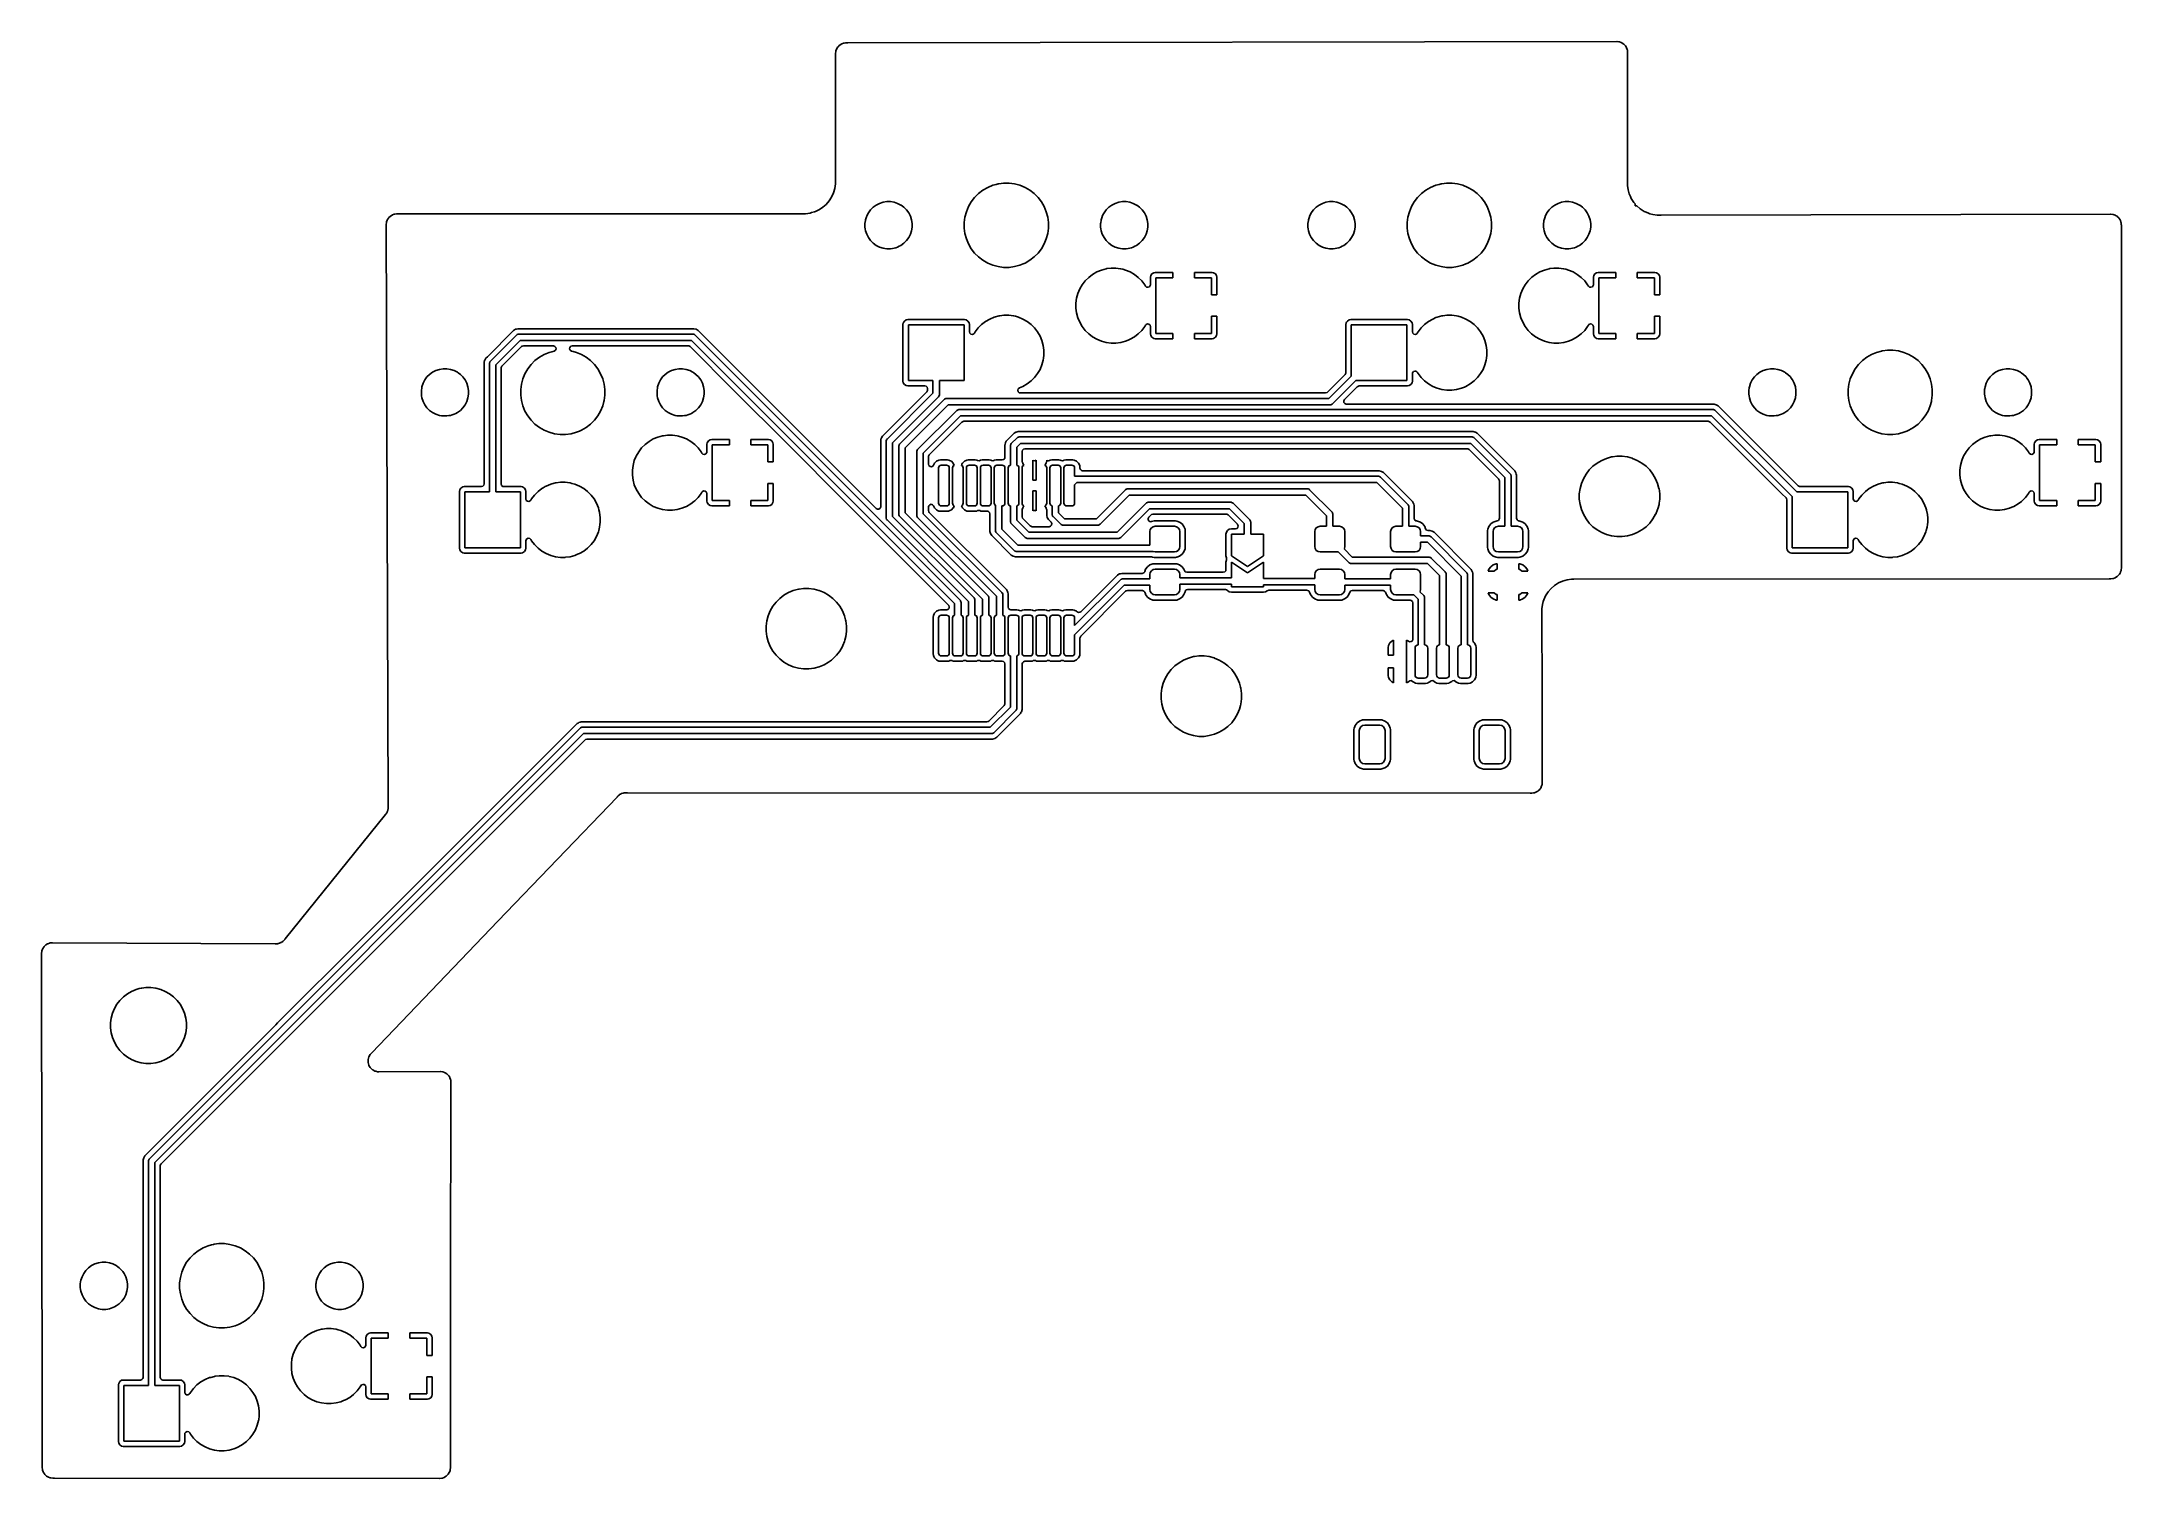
# Model space of a CAD drawing. Extents: x -256.6 to -159.5, y -136.5 to -69.4.
import ezdxf

# ---------------------------------------------------------------- set-up
doc = ezdxf.new("R2010")
doc.units = 0
doc.layers.add('BLACK', color=7, linetype='CONTINUOUS')

msp = doc.modelspace()

# ---------------------------------------------------------------- linework, layer by layer
at = {"layer": 'BLACK', "linetype": 'CONTINUOUS'}
for p, q in [((-219.511434, -69.889841), (-219.521612, -69.980179)), ((-219.505256, -69.86277), (-219.511434, -69.889841)), ((-219.477542, -69.783566), (-219.505256, -69.86277)), ((-219.465494, -69.758548), (-219.477542, -69.783566)), ((-219.420851, -69.687499), (-219.465494, -69.758548)), ((-219.403538, -69.66579), (-219.420851, -69.687499)), ((-219.344209, -69.606461), (-219.403538, -69.66579)), ((-219.3225, -69.589148), (-219.344209, -69.606461)), ((-219.251451, -69.544505), (-219.3225, -69.589148)), ((-219.226436, -69.532458), (-219.251451, -69.544505)), ((-219.147227, -69.504742), (-219.226436, -69.532458)), ((-219.12016, -69.498565), (-219.147227, -69.504742)), ((-219.047454, -69.490373), (-219.12016, -69.498565)), ((-219.029823, -69.488387), (-219.047454, -69.490373)), ((-219.016224, -69.487623), (-219.029823, -69.488387)), ((-219.01617, -69.487607), (-219.016224, -69.487623)), ((-218.957004, -69.487608), (-219.01617, -69.487607)), ((-218.956591, -69.487496), (-218.957004, -69.487608)), ((-218.952695, -69.487489), (-218.956591, -69.487496)), ((-183.054149, -69.427618), (-218.952695, -69.487489)), ((-183.040087, -69.428397), (-183.054149, -69.427618)), ((-182.949835, -69.438566), (-183.040087, -69.428397)), ((-182.922774, -69.444741), (-182.949835, -69.438566)), ((-182.84356, -69.472459), (-182.922774, -69.444741)), ((-182.818553, -69.484502), (-182.84356, -69.472459)), ((-182.747495, -69.529151), (-182.818553, -69.484502)), ((-182.725794, -69.546457), (-182.747495, -69.529151)), ((-182.666457, -69.605794), (-182.725794, -69.546457)), ((-182.649151, -69.627495), (-182.666457, -69.605794)), ((-182.604502, -69.698553), (-182.649151, -69.627495)), ((-182.592459, -69.72356), (-182.604502, -69.698553)), ((-182.564741, -69.802774), (-182.592459, -69.72356)), ((-182.558565, -69.829836), (-182.564741, -69.802774)), ((-182.548392, -69.920132), (-182.558565, -69.829836)), ((-219.522444, -70.061327), (-219.526607, -75.961087)), ((-219.522437, -70.053169), (-219.522444, -70.061318)), ((-219.522444, -70.061318), (-219.522443, -70.061319)), ((-219.522443, -70.061319), (-219.522444, -70.061327)), ((-219.522392, -70.052996), (-219.522437, -70.053169)), ((-219.521612, -69.980179), (-219.522392, -69.993966)), ((-219.522392, -69.993966), (-219.522392, -69.995103)), ((-219.522392, -69.995103), (-219.522392, -70.052996)), ((-182.553322, -75.958413), (-182.54767, -69.993966)), ((-182.547613, -69.93411), (-182.548392, -69.920132)), ((-182.54767, -69.993966), (-182.547613, -69.93411)), ((-219.706789, -76.683854), (-219.822819, -76.8644)), ((-219.706776, -76.683831), (-219.706789, -76.683854)), ((-219.617621, -76.488606), (-219.706776, -76.683831)), ((-219.617616, -76.488594), (-219.617621, -76.488606)), ((-219.557153, -76.282668), (-219.617616, -76.488594)), ((-219.557149, -76.282652), (-219.557153, -76.282668)), ((-219.526606, -76.070208), (-219.557149, -76.282652)), ((-219.526607, -75.961087), (-219.526607, -75.962889)), ((-219.526607, -75.962889), (-219.526606, -76.070206)), ((-219.526606, -76.070206), (-219.526606, -76.070208)), ((-213.02553, -76.7016), (-212.843399, -76.519469)), ((-212.843399, -76.519469), (-212.843392, -76.519463)), ((-212.843392, -76.519463), (-212.639046, -76.362663)), ((-212.639046, -76.362663), (-212.639044, -76.362661)), ((-212.639044, -76.362661), (-212.639038, -76.362657)), ((-212.639038, -76.362657), (-212.639033, -76.362654)), ((-212.639033, -76.362654), (-212.63903, -76.362652)), ((-212.63903, -76.362652), (-212.415969, -76.233867)), ((-212.415969, -76.233867), (-212.415952, -76.233859)), ((-212.415952, -76.233859), (-212.177982, -76.135289)), ((-212.177982, -76.135289), (-212.020243, -76.093023)), ((-212.020243, -76.093023), (-211.929175, -76.068622)), ((-211.929175, -76.068622), (-211.897252, -76.064419)), ((-211.897252, -76.064419), (-211.6738, -76.035)), ((-211.6738, -76.035), (-211.673793, -76.035)), ((-211.673793, -76.035), (-211.416207, -76.035)), ((-211.416207, -76.035), (-211.416199, -76.035)), ((-211.416199, -76.035), (-211.160825, -76.068622)), ((-211.160825, -76.068622), (-210.912017, -76.135289)), ((-210.912017, -76.135289), (-210.674047, -76.233859)), ((-210.674047, -76.233859), (-210.67403, -76.233867)), ((-210.67403, -76.233867), (-210.450969, -76.362652)), ((-210.450969, -76.362652), (-210.450953, -76.362663)), ((-210.450953, -76.362663), (-210.246607, -76.519463)), ((-210.246607, -76.519463), (-210.2466, -76.519469)), ((-210.2466, -76.519469), (-210.064469, -76.7016)), ((-192.35053, -76.7016), (-192.168399, -76.519469)), ((-192.168399, -76.519469), (-192.168392, -76.519463)), ((-192.168392, -76.519463), (-191.964046, -76.362663)), ((-191.964046, -76.362663), (-191.964044, -76.362661)), ((-191.964044, -76.362661), (-191.964038, -76.362657)), ((-191.964038, -76.362657), (-191.964033, -76.362654)), ((-191.964033, -76.362654), (-191.96403, -76.362652)), ((-191.96403, -76.362652), (-191.740969, -76.233867)), ((-191.740969, -76.233867), (-191.740952, -76.233859)), ((-191.740952, -76.233859), (-191.502982, -76.135289)), ((-191.502982, -76.135289), (-191.345243, -76.093023)), ((-191.345243, -76.093023), (-191.254175, -76.068622)), ((-191.254175, -76.068622), (-191.222252, -76.064419)), ((-191.222252, -76.064419), (-190.9988, -76.035)), ((-190.9988, -76.035), (-190.998793, -76.035)), ((-190.998793, -76.035), (-190.741207, -76.035)), ((-190.741207, -76.035), (-190.741199, -76.035)), ((-190.741199, -76.035), (-190.485825, -76.068622)), ((-190.485825, -76.068622), (-190.237017, -76.135289)), ((-190.237017, -76.135289), (-189.999047, -76.233859)), ((-189.999047, -76.233859), (-189.99903, -76.233867)), ((-189.99903, -76.233867), (-189.775969, -76.362652)), ((-189.775969, -76.362652), (-189.775953, -76.362663)), ((-189.775953, -76.362663), (-189.571607, -76.519463)), ((-189.571607, -76.519463), (-189.5716, -76.519469)), ((-189.5716, -76.519469), (-189.389469, -76.7016)), ((-182.553455, -76.098311), (-182.553393, -76.032885)), ((-182.553393, -76.09854), (-182.553455, -76.098311)), ((-182.553394, -76.140208), (-182.553393, -76.09854)), ((-182.522849, -76.35266), (-182.553394, -76.140208)), ((-182.553393, -75.959483), (-182.553322, -75.958413)), ((-182.553393, -75.966997), (-182.553393, -75.959483)), ((-182.553393, -76.032885), (-182.553393, -75.966997)), ((-182.505153, -76.412928), (-182.522849, -76.35266)), ((-182.470077, -76.532391), (-182.505153, -76.412928)), ((-182.46238, -76.558603), (-182.470077, -76.532391)), ((-182.41622, -76.659679), (-182.46238, -76.558603)), ((-182.373223, -76.753831), (-182.41622, -76.659679)), ((-240.373538, -77.64579), (-240.390851, -77.667499)), ((-240.314209, -77.586461), (-240.373538, -77.64579)), ((-240.2925, -77.569148), (-240.314209, -77.586461)), ((-240.221449, -77.524504), (-240.2925, -77.569148)), ((-240.196436, -77.512458), (-240.221449, -77.524504)), ((-240.117227, -77.484742), (-240.196436, -77.512458)), ((-240.09016, -77.478565), (-240.117227, -77.484742)), ((-240.018116, -77.470448), (-240.09016, -77.478565)), ((-239.999822, -77.468387), (-240.018116, -77.470448)), ((-239.985938, -77.467607), (-239.999822, -77.468387)), ((-239.927004, -77.467608), (-239.985938, -77.467607)), ((-239.927, -77.467607), (-239.927004, -77.467608)), ((-239.918975, -77.467607), (-239.927, -77.467607)), ((-239.918554, -77.467578), (-239.918975, -77.467607)), ((-221.120032, -77.460537), (-239.918554, -77.467578)), ((-221.117319, -77.460893), (-221.120032, -77.460537)), ((-221.116176, -77.460596), (-221.117319, -77.460893)), ((-221.101789, -77.461038), (-221.116176, -77.460596)), ((-221.093003, -77.463393), (-221.101789, -77.461038)), ((-221.027111, -77.463393), (-221.093003, -77.463393)), ((-220.919792, -77.463394), (-221.027111, -77.463393)), ((-220.70734, -77.432849), (-220.919792, -77.463394)), ((-220.634346, -77.411416), (-220.70734, -77.432849)), ((-220.501405, -77.372383), (-220.634346, -77.411416)), ((-220.501399, -77.37238), (-220.501405, -77.372383)), ((-220.501397, -77.37238), (-220.501399, -77.37238)), ((-220.45942, -77.35321), (-220.501397, -77.37238)), ((-220.306168, -77.283223), (-220.45942, -77.35321)), ((-220.306145, -77.28321), (-220.306168, -77.283223)), ((-220.125599, -77.16718), (-220.306145, -77.28321)), ((-220.125597, -77.167179), (-220.125599, -77.16718)), ((-220.125593, -77.167176), (-220.125597, -77.167179)), ((-220.117195, -77.159899), (-220.125593, -77.167176)), ((-219.963381, -77.02662), (-220.117195, -77.159899)), ((-219.963379, -77.026618), (-219.963381, -77.02662)), ((-219.822829, -76.864413), (-219.963379, -77.026618)), ((-219.822819, -76.8644), (-219.822829, -76.864413)), ((-218.11928, -77.742088), (-218.072904, -77.599355)), ((-218.072904, -77.599355), (-218.065709, -77.577211)), ((-218.065709, -77.577211), (-218.065708, -77.577208)), ((-218.065708, -77.577208), (-218.006442, -77.460893)), ((-218.006442, -77.460893), (-217.987002, -77.42274)), ((-217.987002, -77.42274), (-217.885101, -77.282486)), ((-217.885101, -77.282486), (-217.762514, -77.159899)), ((-217.762514, -77.159899), (-217.62226, -77.057998)), ((-217.62226, -77.057998), (-217.467791, -76.979291)), ((-217.467791, -76.979291), (-217.467788, -76.97929)), ((-217.467788, -76.97929), (-217.302913, -76.92572)), ((-217.302913, -76.92572), (-217.131687, -76.8986)), ((-217.131687, -76.8986), (-217.131682, -76.8986)), ((-217.131682, -76.8986), (-216.958318, -76.8986)), ((-216.958318, -76.8986), (-216.958313, -76.8986)), ((-216.958313, -76.8986), (-216.787086, -76.92572)), ((-216.787086, -76.92572), (-216.622211, -76.97929)), ((-216.622211, -76.97929), (-216.622208, -76.979291)), ((-216.622208, -76.979291), (-216.467739, -77.057998)), ((-216.467739, -77.057998), (-216.457286, -77.065593)), ((-216.457286, -77.065593), (-216.327486, -77.159899)), ((-216.327486, -77.159899), (-216.327484, -77.159901)), ((-216.327484, -77.159901), (-216.327483, -77.159901)), ((-216.327483, -77.159901), (-216.204901, -77.282483)), ((-216.204901, -77.282483), (-216.204901, -77.282484)), ((-216.204901, -77.282484), (-216.204899, -77.282486)), ((-216.204899, -77.282486), (-216.204368, -77.283217)), ((-216.204368, -77.283217), (-216.102998, -77.422739)), ((-216.102998, -77.422739), (-216.024291, -77.577208)), ((-216.024291, -77.577208), (-216.02429, -77.577211)), ((-216.02429, -77.577211), (-215.97072, -77.742086)), ((-213.51, -77.871207), (-213.476378, -77.615825)), ((-213.476378, -77.615825), (-213.40971, -77.367016)), ((-213.40971, -77.367016), (-213.311136, -77.129038)), ((-213.311136, -77.129038), (-213.311134, -77.129035)), ((-213.311134, -77.129035), (-213.311132, -77.12903)), ((-213.311132, -77.12903), (-213.182347, -76.905969)), ((-213.182347, -76.905969), (-213.182343, -76.905962)), ((-213.182343, -76.905962), (-213.025535, -76.701606)), ((-213.025535, -76.701606), (-213.02553, -76.7016)), ((-210.064469, -76.7016), (-210.064463, -76.701607)), ((-210.064463, -76.701607), (-209.907663, -76.905953)), ((-209.907663, -76.905953), (-209.907652, -76.905969)), ((-209.907652, -76.905969), (-209.778867, -77.12903)), ((-209.778867, -77.12903), (-209.778859, -77.129047)), ((-209.778859, -77.129047), (-209.680289, -77.367017)), ((-209.680289, -77.367017), (-209.613622, -77.615825)), ((-209.613622, -77.615825), (-209.58, -77.871199)), ((-207.11928, -77.742088), (-207.072904, -77.599355)), ((-207.072904, -77.599355), (-207.065709, -77.577211)), ((-207.065709, -77.577211), (-207.065708, -77.577208)), ((-207.065708, -77.577208), (-207.006442, -77.460893)), ((-207.006442, -77.460893), (-206.987002, -77.42274)), ((-206.987002, -77.42274), (-206.885101, -77.282486)), ((-206.885101, -77.282486), (-206.762514, -77.159899)), ((-206.762514, -77.159899), (-206.62226, -77.057998)), ((-206.62226, -77.057998), (-206.467791, -76.979291)), ((-206.467791, -76.979291), (-206.467788, -76.97929)), ((-206.467788, -76.97929), (-206.302913, -76.92572)), ((-206.302913, -76.92572), (-206.131687, -76.8986)), ((-206.131687, -76.8986), (-206.131682, -76.8986)), ((-206.131682, -76.8986), (-205.958318, -76.8986)), ((-205.958318, -76.8986), (-205.958313, -76.8986)), ((-205.958313, -76.8986), (-205.787086, -76.92572)), ((-205.787086, -76.92572), (-205.622211, -76.97929)), ((-205.622211, -76.97929), (-205.622208, -76.979291)), ((-205.622208, -76.979291), (-205.467739, -77.057998)), ((-205.467739, -77.057998), (-205.457286, -77.065593)), ((-205.457286, -77.065593), (-205.327486, -77.159899)), ((-205.327486, -77.159899), (-205.327484, -77.159901)), ((-205.327484, -77.159901), (-205.327483, -77.159901)), ((-205.327483, -77.159901), (-205.204901, -77.282483)), ((-205.204901, -77.282483), (-205.204901, -77.282484)), ((-205.204901, -77.282484), (-205.204899, -77.282486)), ((-205.204899, -77.282486), (-205.204368, -77.283217)), ((-205.204368, -77.283217), (-205.102998, -77.422739)), ((-205.102998, -77.422739), (-205.024291, -77.577208)), ((-205.024291, -77.577208), (-205.02429, -77.577211)), ((-205.02429, -77.577211), (-204.97072, -77.742086)), ((-197.44428, -77.742088), (-197.397904, -77.599355)), ((-197.397904, -77.599355), (-197.390709, -77.577211)), ((-197.390709, -77.577211), (-197.390708, -77.577208)), ((-197.390708, -77.577208), (-197.331442, -77.460893)), ((-197.331442, -77.460893), (-197.312002, -77.42274)), ((-197.312002, -77.42274), (-197.210101, -77.282486)), ((-197.210101, -77.282486), (-197.087514, -77.159899)), ((-197.087514, -77.159899), (-196.94726, -77.057998)), ((-196.94726, -77.057998), (-196.792791, -76.979291)), ((-196.792791, -76.979291), (-196.792788, -76.97929)), ((-196.792788, -76.97929), (-196.627913, -76.92572)), ((-196.627913, -76.92572), (-196.456687, -76.8986)), ((-196.456687, -76.8986), (-196.456682, -76.8986)), ((-196.456682, -76.8986), (-196.283318, -76.8986)), ((-196.283318, -76.8986), (-196.283313, -76.8986)), ((-196.283313, -76.8986), (-196.112086, -76.92572)), ((-196.112086, -76.92572), (-195.947211, -76.97929)), ((-195.947211, -76.97929), (-195.947208, -76.979291)), ((-195.947208, -76.979291), (-195.792739, -77.057998)), ((-195.792739, -77.057998), (-195.782286, -77.065593)), ((-195.782286, -77.065593), (-195.652486, -77.159899)), ((-195.652486, -77.159899), (-195.652484, -77.159901)), ((-195.652484, -77.159901), (-195.652483, -77.159901)), ((-195.652483, -77.159901), (-195.529901, -77.282483)), ((-195.529901, -77.282483), (-195.529901, -77.282484)), ((-195.529901, -77.282484), (-195.529899, -77.282486)), ((-195.529899, -77.282486), (-195.529368, -77.283217)), ((-195.529368, -77.283217), (-195.427998, -77.422739)), ((-195.427998, -77.422739), (-195.349291, -77.577208)), ((-195.349291, -77.577208), (-195.34929, -77.577211)), ((-195.34929, -77.577211), (-195.29572, -77.742086)), ((-192.835, -77.871207), (-192.801378, -77.615825)), ((-192.801378, -77.615825), (-192.73471, -77.367016)), ((-192.73471, -77.367016), (-192.636136, -77.129038)), ((-192.636136, -77.129038), (-192.636134, -77.129035)), ((-192.636134, -77.129035), (-192.636132, -77.12903)), ((-192.636132, -77.12903), (-192.507347, -76.905969)), ((-192.507347, -76.905969), (-192.507343, -76.905962)), ((-192.507343, -76.905962), (-192.350535, -76.701606)), ((-192.350535, -76.701606), (-192.35053, -76.7016)), ((-189.389469, -76.7016), (-189.389463, -76.701607)), ((-189.389463, -76.701607), (-189.232663, -76.905953)), ((-189.232663, -76.905953), (-189.232652, -76.905969)), ((-189.232652, -76.905969), (-189.103867, -77.12903)), ((-189.103867, -77.12903), (-189.103859, -77.129047)), ((-189.103859, -77.129047), (-189.005289, -77.367017)), ((-189.005289, -77.367017), (-188.938622, -77.615825)), ((-188.938622, -77.615825), (-188.905, -77.871199)), ((-186.44428, -77.742088), (-186.397904, -77.599355)), ((-186.397904, -77.599355), (-186.390709, -77.577211)), ((-186.390709, -77.577211), (-186.390708, -77.577208)), ((-186.390708, -77.577208), (-186.331442, -77.460893)), ((-186.331442, -77.460893), (-186.312002, -77.42274)), ((-186.312002, -77.42274), (-186.210101, -77.282486)), ((-186.210101, -77.282486), (-186.087514, -77.159899)), ((-186.087514, -77.159899), (-185.94726, -77.057998)), ((-185.94726, -77.057998), (-185.792791, -76.979291)), ((-185.792791, -76.979291), (-185.792788, -76.97929)), ((-185.792788, -76.97929), (-185.627913, -76.92572)), ((-185.627913, -76.92572), (-185.456687, -76.8986)), ((-185.456687, -76.8986), (-185.456682, -76.8986)), ((-185.456682, -76.8986), (-185.283318, -76.8986)), ((-185.283318, -76.8986), (-185.283313, -76.8986)), ((-185.283313, -76.8986), (-185.112086, -76.92572)), ((-185.112086, -76.92572), (-184.947211, -76.97929)), ((-184.947211, -76.97929), (-184.947208, -76.979291)), ((-184.947208, -76.979291), (-184.792739, -77.057998)), ((-184.792739, -77.057998), (-184.782286, -77.065593)), ((-184.782286, -77.065593), (-184.652486, -77.159899)), ((-184.652486, -77.159899), (-184.652484, -77.159901)), ((-184.652484, -77.159901), (-184.652483, -77.159901)), ((-184.652483, -77.159901), (-184.529901, -77.282483)), ((-184.529901, -77.282483), (-184.529901, -77.282484)), ((-184.529901, -77.282484), (-184.529899, -77.282486)), ((-184.529899, -77.282486), (-184.529368, -77.283217)), ((-184.529368, -77.283217), (-184.427998, -77.422739)), ((-184.427998, -77.422739), (-184.349291, -77.577208)), ((-184.349291, -77.577208), (-184.34929, -77.577211)), ((-184.34929, -77.577211), (-184.29572, -77.742086)), ((-182.37322, -76.753835), (-182.373223, -76.753831)), ((-182.373217, -76.753843), (-182.37322, -76.753835)), ((-182.257176, -76.934407), (-182.373217, -76.753843)), ((-182.199754, -77.000675), (-182.257176, -76.934407)), ((-182.2, -77.09), (-182.199754, -77.000675)), ((-182.122324, -77.090034), (-182.2, -77.09)), ((-182.116619, -77.096619), (-182.122324, -77.090034)), ((-181.954407, -77.237176), (-182.116619, -77.096619)), ((-181.773843, -77.353217), (-181.954407, -77.237176)), ((-181.773835, -77.35322), (-181.773843, -77.353217)), ((-181.773831, -77.353223), (-181.773835, -77.35322)), ((-181.68557, -77.393529), (-181.773831, -77.353223)), ((-181.578603, -77.44238), (-181.68557, -77.393529)), ((-181.578596, -77.442381), (-181.578603, -77.44238)), ((-181.578594, -77.442383), (-181.578596, -77.442381)), ((-181.516785, -77.460531), (-181.578594, -77.442383)), ((-181.37266, -77.502849), (-181.516785, -77.460531)), ((-181.160208, -77.533394), (-181.37266, -77.502849)), ((-181.126806, -77.533393), (-181.160208, -77.533394)), ((-181.12403, -77.533572), (-181.126806, -77.533393)), ((-181.117538, -77.533555), (-181.12403, -77.533572)), ((-181.117534, -77.533557), (-181.117538, -77.533555)), ((-181.052257, -77.533393), (-181.117534, -77.533557)), ((-180.986997, -77.533393), (-181.052257, -77.533393)), ((-180.986379, -77.533227), (-180.986997, -77.533393)), ((-160.007085, -77.480518), (-180.986379, -77.533227)), ((-159.992919, -77.481297), (-160.007085, -77.480518)), ((-159.90273, -77.491459), (-159.992919, -77.481297)), ((-159.87567, -77.497635), (-159.90273, -77.491459)), ((-159.796456, -77.525353), (-159.87567, -77.497635)), ((-159.77145, -77.537396), (-159.796456, -77.525353)), ((-159.700389, -77.582046), (-159.77145, -77.537396)), ((-159.67869, -77.599351), (-159.700389, -77.582046)), ((-159.619351, -77.65869), (-159.67869, -77.599351)), ((-159.602046, -77.680389), (-159.619351, -77.65869)), ((-240.491585, -77.959937), (-240.492364, -77.974244)), ((-240.492364, -77.974244), (-240.399791, -105.073986)), ((-240.481434, -77.869841), (-240.491585, -77.959937)), ((-240.475256, -77.84277), (-240.481434, -77.869841)), ((-240.447542, -77.763566), (-240.475256, -77.84277)), ((-240.435494, -77.738548), (-240.447542, -77.763566)), ((-240.390851, -77.667499), (-240.435494, -77.738548)), ((-218.1464, -77.913312), (-218.124724, -77.776462)), ((-218.1464, -78.086687), (-218.1464, -77.913312)), ((-218.133252, -78.169695), (-218.1464, -78.086687)), ((-218.11928, -78.257912), (-218.133252, -78.169695)), ((-218.124724, -77.776462), (-218.11928, -77.742088)), ((-218.065708, -78.422791), (-218.11928, -78.257912)), ((-217.987002, -78.57726), (-218.065708, -78.422791)), ((-217.885101, -78.717514), (-217.987002, -78.57726)), ((-216.102998, -78.57726), (-216.204899, -78.717514)), ((-216.024291, -78.422791), (-216.102998, -78.57726)), ((-216.02429, -78.422788), (-216.024291, -78.422791)), ((-215.97072, -78.257913), (-216.02429, -78.422788)), ((-215.97072, -77.742086), (-215.9436, -77.913312)), ((-215.9436, -78.086687), (-215.97072, -78.257913)), ((-215.9436, -77.913312), (-215.9436, -78.086687)), ((-213.51, -77.913312), (-213.51, -77.871207)), ((-213.51, -78.128793), (-213.51, -77.913312)), ((-213.476378, -78.384175), (-213.51, -78.128793)), ((-213.40971, -78.632984), (-213.476378, -78.384175)), ((-213.311136, -78.870962), (-213.40971, -78.632984)), ((-209.680289, -78.632982), (-209.778859, -78.870952)), ((-209.613622, -78.384174), (-209.680289, -78.632982)), ((-209.58, -78.1288), (-209.613622, -78.384174)), ((-209.58, -77.871199), (-209.58, -78.1288)), ((-207.1464, -77.913315), (-207.14216, -77.886548)), ((-207.1464, -78.086687), (-207.1464, -77.913315)), ((-207.133252, -78.169695), (-207.1464, -78.086687)), ((-207.14216, -77.886546), (-207.139729, -77.871199)), ((-207.14216, -77.886548), (-207.14216, -77.886546)), ((-207.139729, -77.871199), (-207.124724, -77.776462)), ((-207.11928, -78.257912), (-207.133252, -78.169695)), ((-207.124724, -77.776462), (-207.11928, -77.742088)), ((-207.065708, -78.422791), (-207.11928, -78.257912)), ((-206.987002, -78.57726), (-207.065708, -78.422791)), ((-206.885101, -78.717514), (-206.987002, -78.57726)), ((-205.102998, -78.57726), (-205.204899, -78.717514)), ((-205.024291, -78.422791), (-205.102998, -78.57726)), ((-205.02429, -78.422788), (-205.024291, -78.422791)), ((-204.97072, -78.257913), (-205.02429, -78.422788)), ((-204.97072, -77.742086), (-204.9436, -77.913312)), ((-204.9436, -78.086687), (-204.97072, -78.257913)), ((-204.9436, -77.913312), (-204.9436, -78.086687)), ((-197.4714, -77.913312), (-197.449724, -77.776462)), ((-197.4714, -78.086687), (-197.4714, -77.913312)), ((-197.458252, -78.169695), (-197.4714, -78.086687)), ((-197.44428, -78.257912), (-197.458252, -78.169695)), ((-197.449724, -77.776462), (-197.44428, -77.742088)), ((-197.390708, -78.422791), (-197.44428, -78.257912)), ((-197.312002, -78.57726), (-197.390708, -78.422791)), ((-197.210101, -78.717514), (-197.312002, -78.57726)), ((-195.427998, -78.57726), (-195.529899, -78.717514)), ((-195.349291, -78.422791), (-195.427998, -78.57726)), ((-195.34929, -78.422788), (-195.349291, -78.422791)), ((-195.29572, -78.257913), (-195.34929, -78.422788)), ((-195.29572, -77.742086), (-195.2686, -77.913312)), ((-195.2686, -78.086687), (-195.29572, -78.257913)), ((-195.2686, -77.913312), (-195.2686, -78.086687)), ((-192.835, -77.913312), (-192.835, -77.871207)), ((-192.835, -78.128793), (-192.835, -77.913312)), ((-192.801378, -78.384175), (-192.835, -78.128793)), ((-192.73471, -78.632984), (-192.801378, -78.384175)), ((-192.636136, -78.870962), (-192.73471, -78.632984)), ((-189.005289, -78.632982), (-189.103859, -78.870952)), ((-188.938622, -78.384174), (-189.005289, -78.632982)), ((-188.905, -78.1288), (-188.938622, -78.384174)), ((-188.905, -77.871199), (-188.905, -78.1288)), ((-186.4714, -77.913315), (-186.46716, -77.886548)), ((-186.4714, -78.086687), (-186.4714, -77.913315)), ((-186.458252, -78.169695), (-186.4714, -78.086687)), ((-186.46716, -77.886546), (-186.464729, -77.871199)), ((-186.46716, -77.886548), (-186.46716, -77.886546)), ((-186.464729, -77.871199), (-186.449724, -77.776462)), ((-186.44428, -78.257912), (-186.458252, -78.169695)), ((-186.449724, -77.776462), (-186.44428, -77.742088)), ((-186.390708, -78.422791), (-186.44428, -78.257912)), ((-186.312002, -78.57726), (-186.390708, -78.422791)), ((-186.210101, -78.717514), (-186.312002, -78.57726)), ((-184.427998, -78.57726), (-184.529899, -78.717514)), ((-184.349291, -78.422791), (-184.427998, -78.57726)), ((-184.34929, -78.422788), (-184.349291, -78.422791)), ((-184.29572, -78.257913), (-184.34929, -78.422788)), ((-184.29572, -77.742086), (-184.2686, -77.913312)), ((-184.2686, -78.086687), (-184.29572, -78.257913)), ((-184.2686, -77.913312), (-184.2686, -78.086687)), ((-159.557396, -77.75145), (-159.602046, -77.680389)), ((-159.545353, -77.776456), (-159.557396, -77.75145)), ((-159.517635, -77.85567), (-159.545353, -77.776456)), ((-159.511459, -77.882733), (-159.517635, -77.85567)), ((-159.5102, -77.893908), (-159.511459, -77.882733)), ((-159.510127, -77.894562), (-159.5102, -77.893908)), ((-159.508014, -77.913312), (-159.510127, -77.894562)), ((-159.50128, -77.973077), (-159.508014, -77.913312)), ((-159.500501, -77.986928), (-159.50128, -77.973077)), ((-159.5005, -77.986935), (-159.500501, -77.986928)), ((-159.5005, -78.045892), (-159.5005, -77.986935)), ((-159.500488, -78.045935), (-159.5005, -78.045892)), ((-159.500058, -80.425371), (-159.500488, -78.045935)), ((-217.762514, -78.840101), (-217.885101, -78.717514)), ((-217.62226, -78.942002), (-217.762514, -78.840101)), ((-217.467791, -79.020708), (-217.62226, -78.942002)), ((-217.302912, -79.07428), (-217.467791, -79.020708)), ((-217.214695, -79.088252), (-217.302912, -79.07428)), ((-217.131687, -79.1014), (-217.214695, -79.088252)), ((-216.958318, -79.1014), (-217.131687, -79.1014)), ((-216.958313, -79.1014), (-216.958318, -79.1014)), ((-216.866391, -79.08684), (-216.958313, -79.1014)), ((-216.787088, -79.07428), (-216.866391, -79.08684)), ((-216.704648, -79.047494), (-216.787088, -79.07428)), ((-216.622211, -79.020709), (-216.704648, -79.047494)), ((-216.622208, -79.020708), (-216.622211, -79.020709)), ((-216.543502, -78.980604), (-216.622208, -79.020708)), ((-216.46774, -78.942002), (-216.543502, -78.980604)), ((-216.327486, -78.840101), (-216.46774, -78.942002)), ((-216.204899, -78.717514), (-216.327486, -78.840101)), ((-213.182343, -79.094038), (-213.311136, -78.870962)), ((-213.025535, -79.298394), (-213.182343, -79.094038)), ((-212.843394, -79.480535), (-213.025535, -79.298394)), ((-212.639038, -79.637343), (-212.843394, -79.480535)), ((-210.246606, -79.480535), (-210.450962, -79.637343)), ((-210.2466, -79.48053), (-210.246606, -79.480535)), ((-210.064469, -79.298399), (-210.2466, -79.48053)), ((-210.064463, -79.298392), (-210.064469, -79.298399)), ((-209.907663, -79.094046), (-210.064463, -79.298392)), ((-209.907652, -79.09403), (-209.907663, -79.094046)), ((-209.778867, -78.870969), (-209.907652, -79.09403)), ((-209.778859, -78.870952), (-209.778867, -78.870969)), ((-206.762514, -78.840101), (-206.885101, -78.717514)), ((-206.62226, -78.942002), (-206.762514, -78.840101)), ((-206.467791, -79.020708), (-206.62226, -78.942002)), ((-206.302912, -79.07428), (-206.467791, -79.020708)), ((-206.214695, -79.088252), (-206.302912, -79.07428)), ((-206.131687, -79.1014), (-206.214695, -79.088252)), ((-205.958318, -79.1014), (-206.131687, -79.1014)), ((-205.958313, -79.1014), (-205.958318, -79.1014)), ((-205.866391, -79.08684), (-205.958313, -79.1014)), ((-205.787088, -79.07428), (-205.866391, -79.08684)), ((-205.704648, -79.047494), (-205.787088, -79.07428)), ((-205.622211, -79.020709), (-205.704648, -79.047494)), ((-205.622208, -79.020708), (-205.622211, -79.020709)), ((-205.543502, -78.980604), (-205.622208, -79.020708)), ((-205.46774, -78.942002), (-205.543502, -78.980604)), ((-205.327486, -78.840101), (-205.46774, -78.942002)), ((-205.204899, -78.717514), (-205.327486, -78.840101)), ((-197.087514, -78.840101), (-197.210101, -78.717514)), ((-196.94726, -78.942002), (-197.087514, -78.840101)), ((-196.792791, -79.020708), (-196.94726, -78.942002)), ((-196.627912, -79.07428), (-196.792791, -79.020708)), ((-196.539695, -79.088252), (-196.627912, -79.07428)), ((-196.456687, -79.1014), (-196.539695, -79.088252)), ((-196.283318, -79.1014), (-196.456687, -79.1014)), ((-196.283313, -79.1014), (-196.283318, -79.1014)), ((-196.191391, -79.08684), (-196.283313, -79.1014)), ((-196.112088, -79.07428), (-196.191391, -79.08684)), ((-196.029648, -79.047494), (-196.112088, -79.07428)), ((-195.947211, -79.020709), (-196.029648, -79.047494)), ((-195.947208, -79.020708), (-195.947211, -79.020709)), ((-195.868502, -78.980604), (-195.947208, -79.020708)), ((-195.79274, -78.942002), (-195.868502, -78.980604)), ((-195.652486, -78.840101), (-195.79274, -78.942002)), ((-195.529899, -78.717514), (-195.652486, -78.840101)), ((-192.507343, -79.094038), (-192.636136, -78.870962)), ((-192.350535, -79.298394), (-192.507343, -79.094038)), ((-192.168394, -79.480535), (-192.350535, -79.298394)), ((-191.964038, -79.637343), (-192.168394, -79.480535)), ((-189.571606, -79.480535), (-189.775962, -79.637343)), ((-189.5716, -79.48053), (-189.571606, -79.480535)), ((-189.389469, -79.298399), (-189.5716, -79.48053)), ((-189.389463, -79.298392), (-189.389469, -79.298399)), ((-189.232663, -79.094046), (-189.389463, -79.298392)), ((-189.232652, -79.09403), (-189.232663, -79.094046)), ((-189.103867, -78.870969), (-189.232652, -79.09403)), ((-189.103859, -78.870952), (-189.103867, -78.870969)), ((-186.087514, -78.840101), (-186.210101, -78.717514)), ((-185.94726, -78.942002), (-186.087514, -78.840101)), ((-185.792791, -79.020708), (-185.94726, -78.942002)), ((-185.627912, -79.07428), (-185.792791, -79.020708)), ((-185.539695, -79.088252), (-185.627912, -79.07428)), ((-185.456687, -79.1014), (-185.539695, -79.088252)), ((-185.283318, -79.1014), (-185.456687, -79.1014)), ((-185.283313, -79.1014), (-185.283318, -79.1014)), ((-185.191391, -79.08684), (-185.283313, -79.1014)), ((-185.112088, -79.07428), (-185.191391, -79.08684)), ((-185.029648, -79.047494), (-185.112088, -79.07428)), ((-184.947211, -79.020709), (-185.029648, -79.047494)), ((-184.947208, -79.020708), (-184.947211, -79.020709)), ((-184.868502, -78.980604), (-184.947208, -79.020708)), ((-184.79274, -78.942002), (-184.868502, -78.980604)), ((-184.652486, -78.840101), (-184.79274, -78.942002)), ((-184.529899, -78.717514), (-184.652486, -78.840101)), ((-212.415962, -79.766136), (-212.639038, -79.637343)), ((-212.177984, -79.86471), (-212.415962, -79.766136)), ((-211.929175, -79.931378), (-212.177984, -79.86471)), ((-211.673793, -79.965), (-211.929175, -79.931378)), ((-211.673786, -79.965), (-211.673793, -79.965)), ((-211.416214, -79.965), (-211.673786, -79.965)), ((-211.416207, -79.965), (-211.416214, -79.965)), ((-211.160825, -79.931378), (-211.416207, -79.965)), ((-210.912016, -79.86471), (-211.160825, -79.931378)), ((-210.768386, -79.805216), (-210.912016, -79.86471)), ((-210.674047, -79.76614), (-210.768386, -79.805216)), ((-210.674042, -79.766137), (-210.674047, -79.76614)), ((-210.674038, -79.766136), (-210.674042, -79.766137)), ((-210.674035, -79.766134), (-210.674038, -79.766136)), ((-210.67403, -79.766132), (-210.674035, -79.766134)), ((-210.450969, -79.637347), (-210.67403, -79.766132)), ((-210.450962, -79.637343), (-210.450969, -79.637347)), ((-207.863911, -80.59333), (-207.70167, -80.431089)), ((-207.70167, -80.431089), (-207.701661, -80.431081)), ((-207.701661, -80.431081), (-207.519617, -80.291392)), ((-207.519617, -80.291392), (-207.32089, -80.176657)), ((-207.32089, -80.176657), (-207.320876, -80.17665)), ((-207.320876, -80.17665), (-207.108887, -80.088842)), ((-207.108887, -80.088842), (-206.887238, -80.029452)), ((-206.887238, -80.029452), (-206.849215, -80.024446)), ((-206.849215, -80.024446), (-206.659741, -79.9995)), ((-206.659741, -79.9995), (-206.659734, -79.9995)), ((-206.659734, -79.9995), (-206.430266, -79.9995)), ((-206.430266, -79.9995), (-206.430258, -79.9995)), ((-206.430258, -79.9995), (-206.213715, -80.028009)), ((-206.213715, -80.028009), (-206.202762, -80.029452)), ((-206.202762, -80.029452), (-206.109076, -80.054554)), ((-206.109076, -80.054554), (-205.981112, -80.088842)), ((-205.981112, -80.088842), (-205.769123, -80.17665)), ((-205.769123, -80.17665), (-205.769109, -80.176657)), ((-205.769109, -80.176657), (-205.570382, -80.291392)), ((-205.570382, -80.291392), (-205.388338, -80.431081)), ((-205.388338, -80.431081), (-205.226081, -80.593338)), ((-204.82, -80.425373), (-204.819999, -80.425371)), ((-204.82, -80.774014), (-204.82, -80.425373)), ((-204.819999, -80.425371), (-204.805496, -80.352459)), ((-204.805496, -80.352459), (-204.805494, -80.352455)), ((-204.805494, -80.352455), (-204.750239, -80.26976)), ((-204.750239, -80.26976), (-204.667544, -80.214505)), ((-204.667544, -80.214505), (-204.66754, -80.214503)), ((-204.66754, -80.214503), (-204.594627, -80.2)), ((-204.594627, -80.2), (-203.77, -80.2)), ((-203.77, -80.45), (-204.57, -80.45)), ((-204.57, -80.45), (-204.57, -83.05)), ((-203.77, -80.2), (-203.77, -80.45)), ((-202.77, -80.45), (-202.77, -80.2)), ((-202.77, -80.2), (-201.945373, -80.2)), ((-201.97, -80.45), (-202.77, -80.45)), ((-201.97, -81.25), (-201.97, -80.45)), ((-201.945373, -80.2), (-201.872459, -80.214503)), ((-201.872459, -80.214503), (-201.872455, -80.214505)), ((-201.872455, -80.214505), (-201.78976, -80.26976)), ((-201.78976, -80.26976), (-201.734505, -80.352455)), ((-201.734505, -80.352455), (-201.734503, -80.352459)), ((-201.734503, -80.352459), (-201.72, -80.425371)), ((-201.72, -80.425371), (-201.72, -81.25)), ((-191.740962, -79.766136), (-191.964038, -79.637343)), ((-191.502984, -79.86471), (-191.740962, -79.766136)), ((-191.254175, -79.931378), (-191.502984, -79.86471)), ((-190.998793, -79.965), (-191.254175, -79.931378)), ((-190.998786, -79.965), (-190.998793, -79.965)), ((-190.741214, -79.965), (-190.998786, -79.965)), ((-190.741207, -79.965), (-190.741214, -79.965)), ((-190.485825, -79.931378), (-190.741207, -79.965)), ((-190.237016, -79.86471), (-190.485825, -79.931378)), ((-190.093386, -79.805216), (-190.237016, -79.86471)), ((-189.999047, -79.76614), (-190.093386, -79.805216)), ((-189.999042, -79.766137), (-189.999047, -79.76614)), ((-189.999038, -79.766136), (-189.999042, -79.766137)), ((-189.999035, -79.766134), (-189.999038, -79.766136)), ((-189.99903, -79.766132), (-189.999035, -79.766134)), ((-189.775969, -79.637347), (-189.99903, -79.766132)), ((-189.775962, -79.637343), (-189.775969, -79.637347)), ((-187.188911, -80.59333), (-187.02667, -80.431089)), ((-187.02667, -80.431089), (-187.026661, -80.431081)), ((-187.026661, -80.431081), (-187.01922, -80.425371)), ((-187.01922, -80.425371), (-186.844617, -80.291392)), ((-186.844617, -80.291392), (-186.64589, -80.176657)), ((-186.64589, -80.176657), (-186.645876, -80.17665)), ((-186.645876, -80.17665), (-186.433887, -80.088842)), ((-186.433887, -80.088842), (-186.212238, -80.029452)), ((-186.212238, -80.029452), (-186.174215, -80.024446)), ((-186.174215, -80.024446), (-185.984741, -79.9995)), ((-185.984741, -79.9995), (-185.984734, -79.9995)), ((-185.984734, -79.9995), (-185.755266, -79.9995)), ((-185.755266, -79.9995), (-185.755258, -79.9995)), ((-185.755258, -79.9995), (-185.538715, -80.028009)), ((-185.538715, -80.028009), (-185.527762, -80.029452)), ((-185.527762, -80.029452), (-185.434076, -80.054554)), ((-185.434076, -80.054554), (-185.306112, -80.088842)), ((-185.306112, -80.088842), (-185.094123, -80.17665)), ((-185.094123, -80.17665), (-185.094109, -80.176657)), ((-185.094109, -80.176657), (-184.895382, -80.291392)), ((-184.895382, -80.291392), (-184.713338, -80.431081)), ((-184.713338, -80.431081), (-184.551081, -80.593338)), ((-184.145, -80.425373), (-184.144999, -80.425371)), ((-184.145, -80.774014), (-184.145, -80.425373)), ((-184.144999, -80.425371), (-184.130496, -80.352459)), ((-184.130496, -80.352459), (-184.130494, -80.352455)), ((-184.130494, -80.352455), (-184.075239, -80.26976)), ((-184.075239, -80.26976), (-183.992544, -80.214505)), ((-183.992544, -80.214505), (-183.99254, -80.214503)), ((-183.99254, -80.214503), (-183.919627, -80.2)), ((-183.919627, -80.2), (-183.095, -80.2)), ((-183.095, -80.45), (-183.895, -80.45)), ((-183.895, -80.45), (-183.895, -83.05)), ((-183.095, -80.2), (-183.095, -80.45)), ((-182.095, -80.45), (-182.095, -80.2)), ((-182.095, -80.2), (-181.270373, -80.2)), ((-181.295, -80.45), (-182.095, -80.45)), ((-181.295, -81.25), (-181.295, -80.45)), ((-181.270373, -80.2), (-181.197459, -80.214503)), ((-181.197459, -80.214503), (-181.197455, -80.214505)), ((-181.197455, -80.214505), (-181.11476, -80.26976)), ((-181.11476, -80.26976), (-181.059505, -80.352455)), ((-181.059505, -80.352455), (-181.059503, -80.352459)), ((-181.059503, -80.352459), (-181.045, -80.425371)), ((-181.045, -80.425371), (-181.045, -81.25)), ((-159.49958, -83.074628), (-159.500058, -80.425371)), ((-208.2955, -81.635266), (-208.265548, -81.407762)), ((-208.265548, -81.407762), (-208.206158, -81.186113)), ((-208.206158, -81.186113), (-208.118344, -80.974112)), ((-208.118344, -80.974112), (-208.003611, -80.775388)), ((-208.003611, -80.775388), (-208.003608, -80.775385)), ((-208.003608, -80.775385), (-208.003607, -80.775382)), ((-208.003607, -80.775382), (-207.863918, -80.593338)), ((-207.863918, -80.593338), (-207.863911, -80.59333)), ((-205.226081, -80.593338), (-205.086392, -80.775382)), ((-205.086392, -80.775382), (-205.051387, -80.836014)), ((-205.051387, -80.836014), (-205.00082, -80.88423)), ((-205.00082, -80.88423), (-204.932213, -80.897452)), ((-204.932213, -80.897452), (-204.867348, -80.871484)), ((-204.867348, -80.871484), (-204.82682, -80.81457)), ((-204.82682, -80.81457), (-204.82, -80.774014)), ((-201.72, -81.25), (-201.97, -81.25)), ((-187.6205, -81.635266), (-187.590548, -81.407762)), ((-187.590548, -81.407762), (-187.531158, -81.186113)), ((-187.531158, -81.186113), (-187.443344, -80.974112)), ((-187.443344, -80.974112), (-187.328611, -80.775388)), ((-187.328611, -80.775388), (-187.328608, -80.775385)), ((-187.328608, -80.775385), (-187.328607, -80.775382)), ((-187.328607, -80.775382), (-187.188918, -80.593338)), ((-187.188918, -80.593338), (-187.188911, -80.59333)), ((-184.551081, -80.593338), (-184.411392, -80.775382)), ((-184.411392, -80.775382), (-184.376387, -80.836014)), ((-184.376387, -80.836014), (-184.32582, -80.88423)), ((-184.32582, -80.88423), (-184.257213, -80.897452)), ((-184.257213, -80.897452), (-184.192348, -80.871484)), ((-184.192348, -80.871484), (-184.15182, -80.81457)), ((-184.15182, -80.81457), (-184.145, -80.774014)), ((-181.045, -81.25), (-181.295, -81.25)), ((-216.338337, -82.525876), (-216.300601, -82.469399)), ((-216.300601, -82.469399), (-216.21774, -82.414034)), ((-216.21774, -82.414034), (-216.217739, -82.414033)), ((-216.217739, -82.414033), (-216.217735, -82.414032)), ((-216.217735, -82.414032), (-216.144677, -82.3995)), ((-216.144677, -82.3995), (-216.144674, -82.3995)), ((-216.144674, -82.3995), (-213.495326, -82.3995)), ((-213.495326, -82.3995), (-213.495323, -82.3995)), ((-213.495323, -82.3995), (-213.422264, -82.414032)), ((-213.422264, -82.414032), (-213.42226, -82.414033)), ((-213.42226, -82.414033), (-213.339399, -82.469399)), ((-213.339399, -82.469399), (-213.284033, -82.55226)), ((-212.701661, -82.631081), (-212.519617, -82.491392)), ((-212.519617, -82.491392), (-212.32089, -82.376657)), ((-212.32089, -82.376657), (-212.320876, -82.37665)), ((-212.320876, -82.37665), (-212.108887, -82.288842)), ((-212.108887, -82.288842), (-211.887238, -82.229452)), ((-211.887238, -82.229452), (-211.849215, -82.224446)), ((-211.849215, -82.224446), (-211.659741, -82.1995)), ((-211.659741, -82.1995), (-211.659734, -82.1995)), ((-211.659734, -82.1995), (-211.430266, -82.1995)), ((-211.430266, -82.1995), (-211.430258, -82.1995)), ((-211.430258, -82.1995), (-211.213715, -82.228009)), ((-211.213715, -82.228009), (-211.202762, -82.229452)), ((-211.202762, -82.229452), (-211.126075, -82.25)), ((-211.126075, -82.25), (-210.981112, -82.288842)), ((-210.981112, -82.288842), (-210.769123, -82.37665)), ((-210.769123, -82.37665), (-210.769109, -82.376657)), ((-210.769109, -82.376657), (-210.570382, -82.491392)), ((-210.570382, -82.491392), (-210.388338, -82.631081)), ((-208.2955, -81.864734), (-208.2955, -81.635266)), ((-208.265548, -82.092238), (-208.2955, -81.864734)), ((-208.206158, -82.313887), (-208.265548, -82.092238)), ((-208.118344, -82.525888), (-208.206158, -82.313887)), ((-201.97, -83.05), (-201.97, -82.25)), ((-201.97, -82.25), (-201.72, -82.25)), ((-201.72, -82.25), (-201.72, -83.074628)), ((-195.663337, -82.525876), (-195.625601, -82.469399)), ((-195.625601, -82.469399), (-195.54274, -82.414034)), ((-195.54274, -82.414034), (-195.542739, -82.414033)), ((-195.542739, -82.414033), (-195.542735, -82.414032)), ((-195.542735, -82.414032), (-195.469677, -82.3995)), ((-195.469677, -82.3995), (-195.469674, -82.3995)), ((-195.469674, -82.3995), (-192.820326, -82.3995)), ((-192.820326, -82.3995), (-192.820323, -82.3995)), ((-192.820323, -82.3995), (-192.747264, -82.414032)), ((-192.747264, -82.414032), (-192.74726, -82.414033)), ((-192.74726, -82.414033), (-192.664399, -82.469399)), ((-192.664399, -82.469399), (-192.609033, -82.55226)), ((-192.026661, -82.631081), (-191.844617, -82.491392)), ((-191.844617, -82.491392), (-191.64589, -82.376657)), ((-191.64589, -82.376657), (-191.645876, -82.37665)), ((-191.645876, -82.37665), (-191.49269, -82.313199)), ((-191.49269, -82.313199), (-191.433887, -82.288842)), ((-191.433887, -82.288842), (-191.212238, -82.229452)), ((-191.212238, -82.229452), (-191.174215, -82.224446)), ((-191.174215, -82.224446), (-190.984741, -82.1995)), ((-190.984741, -82.1995), (-190.984734, -82.1995)), ((-190.984734, -82.1995), (-190.755266, -82.1995)), ((-190.755266, -82.1995), (-190.755258, -82.1995)), ((-190.755258, -82.1995), (-190.538715, -82.228009)), ((-190.538715, -82.228009), (-190.527762, -82.229452)), ((-190.527762, -82.229452), (-190.451075, -82.25)), ((-190.451075, -82.25), (-190.306112, -82.288842)), ((-190.306112, -82.288842), (-190.094123, -82.37665)), ((-190.094123, -82.37665), (-190.094109, -82.376657)), ((-190.094109, -82.376657), (-189.895382, -82.491392)), ((-189.895382, -82.491392), (-189.713338, -82.631081)), ((-187.6205, -81.864734), (-187.6205, -81.635266)), ((-187.590548, -82.092238), (-187.6205, -81.864734)), ((-187.531158, -82.313887), (-187.590548, -82.092238)), ((-187.443344, -82.525888), (-187.531158, -82.313887)), ((-181.295, -83.05), (-181.295, -82.25)), ((-181.295, -82.25), (-181.045, -82.25)), ((-181.045, -82.25), (-181.045, -83.074628)), ((-235.77091, -84.134518), (-234.545913, -82.90952)), ((-234.406066, -83.123934), (-235.631066, -84.348934)), ((-235.375, -84.517132), (-234.237868, -83.38)), ((-234.545913, -82.90952), (-234.500248, -82.883155)), ((-234.500248, -82.883155), (-234.454589, -82.856793)), ((-234.454589, -82.856793), (-234.403657, -82.843146)), ((-234.383335, -83.105279), (-234.406066, -83.123934)), ((-234.403657, -82.843146), (-234.352727, -82.8295)), ((-234.336651, -83.085942), (-234.383335, -83.105279)), ((-234.352727, -82.8295), (-226.232727, -82.8295)), ((-234.329264, -83.082882), (-234.336651, -83.085942)), ((-234.3, -83.08), (-234.329264, -83.082882)), ((-226.18, -83.08), (-234.3, -83.08)), ((-234.237868, -83.38), (-226.242132, -83.38)), ((-226.242132, -83.38), (-213.96, -95.662132)), ((-226.232727, -82.8295), (-226.127273, -82.8295)), ((-226.150736, -83.082882), (-226.18, -83.08)), ((-226.143349, -83.085942), (-226.150736, -83.082882)), ((-226.096665, -83.105279), (-226.143349, -83.085942)), ((-226.127273, -82.8295), (-226.025412, -82.856793)), ((-226.073934, -83.123934), (-226.096665, -83.105279)), ((-213.703934, -95.493934), (-226.073934, -83.123934)), ((-226.025412, -82.856793), (-226.025409, -82.856794)), ((-226.025409, -82.856794), (-225.97975, -82.883155)), ((-225.97975, -82.883155), (-225.97975, -82.883156)), ((-225.97975, -82.883156), (-225.939039, -82.906661)), ((-225.939039, -82.906661), (-225.934087, -82.90952)), ((-225.934087, -82.90952), (-225.934084, -82.909522)), ((-225.934084, -82.909522), (-217.622181, -91.221426)), ((-216.3705, -82.625323), (-216.370499, -82.625321)), ((-216.3705, -82.625326), (-216.3705, -82.625323)), ((-216.3705, -85.274674), (-216.3705, -82.625326)), ((-216.370499, -82.625321), (-216.355967, -82.552264)), ((-216.355967, -82.552264), (-216.355966, -82.55226)), ((-216.355966, -82.55226), (-216.338337, -82.525876)), ((-213.52, -82.65), (-216.12, -82.65)), ((-216.12, -82.65), (-216.12, -85.25)), ((-213.52, -85.25), (-213.52, -82.65)), ((-213.284033, -82.55226), (-213.284032, -82.552264)), ((-213.284032, -82.552264), (-213.2695, -82.625321)), ((-213.2695, -82.625321), (-213.2695, -82.973148)), ((-213.2695, -82.973148), (-213.249815, -83.040187)), ((-213.249815, -83.040187), (-213.197011, -83.085942)), ((-213.197011, -83.085942), (-213.127853, -83.095886)), ((-213.127853, -83.095886), (-213.064297, -83.066861)), ((-213.064297, -83.066861), (-213.038113, -83.035148)), ((-213.038113, -83.035148), (-213.003611, -82.975388)), ((-213.003611, -82.975388), (-213.003608, -82.975385)), ((-213.003608, -82.975385), (-213.003607, -82.975382)), ((-213.003607, -82.975382), (-212.863918, -82.793338)), ((-212.863918, -82.793338), (-212.863911, -82.79333)), ((-212.863911, -82.79333), (-212.70167, -82.631089)), ((-212.70167, -82.631089), (-212.701661, -82.631081)), ((-210.388338, -82.631081), (-210.226081, -82.793338)), ((-210.226081, -82.793338), (-210.086392, -82.975382)), ((-210.086392, -82.975382), (-209.971657, -83.174109)), ((-209.971657, -83.174109), (-209.97165, -83.174123)), ((-209.97165, -83.174123), (-209.883842, -83.386112)), ((-209.883842, -83.386112), (-209.824453, -83.607759)), ((-208.003611, -82.724612), (-208.118344, -82.525888)), ((-207.863919, -82.906661), (-208.003611, -82.724612)), ((-207.863914, -82.906665), (-207.863919, -82.906661)), ((-207.863911, -82.90667), (-207.863914, -82.906665)), ((-207.70167, -83.068911), (-207.863911, -82.90667)), ((-207.701665, -83.068914), (-207.70167, -83.068911)), ((-207.701661, -83.068919), (-207.701665, -83.068914)), ((-207.519612, -83.208611), (-207.701661, -83.068919)), ((-207.320888, -83.323344), (-207.519612, -83.208611)), ((-207.108887, -83.411158), (-207.320888, -83.323344)), ((-206.887238, -83.470548), (-207.108887, -83.411158)), ((-206.659734, -83.5005), (-206.887238, -83.470548)), ((-206.202762, -83.470548), (-206.430266, -83.5005)), ((-205.981113, -83.411158), (-206.202762, -83.470548)), ((-205.86048, -83.36119), (-205.981113, -83.411158)), ((-205.769123, -83.323349), (-205.86048, -83.36119)), ((-205.769117, -83.323346), (-205.769123, -83.323349)), ((-205.769112, -83.323344), (-205.769117, -83.323346)), ((-205.570388, -83.208611), (-205.769112, -83.323344)), ((-205.570385, -83.208608), (-205.570388, -83.208611)), ((-205.570382, -83.208607), (-205.570385, -83.208608)), ((-205.395779, -83.074628), (-205.570382, -83.208607)), ((-205.388339, -83.068919), (-205.395779, -83.074628)), ((-205.388338, -83.068918), (-205.388339, -83.068919)), ((-205.38833, -83.068911), (-205.388338, -83.068918)), ((-205.226089, -82.90667), (-205.38833, -83.068911)), ((-205.226081, -82.906661), (-205.226089, -82.90667)), ((-205.08639, -82.724614), (-205.226081, -82.906661)), ((-205.051387, -82.663986), (-205.08639, -82.724614)), ((-205.025203, -82.632272), (-205.051387, -82.663986)), ((-204.961647, -82.603247), (-205.025203, -82.632272)), ((-204.892489, -82.613191), (-204.961647, -82.603247)), ((-204.839685, -82.658946), (-204.892489, -82.613191)), ((-204.82, -82.725985), (-204.839685, -82.658946)), ((-204.82, -83.074626), (-204.82, -82.725985)), ((-204.819999, -83.074628), (-204.82, -83.074626)), ((-204.805496, -83.14754), (-204.819999, -83.074628)), ((-204.805494, -83.147544), (-204.805496, -83.14754)), ((-204.750239, -83.230239), (-204.805494, -83.147544)), ((-204.667544, -83.285494), (-204.750239, -83.230239)), ((-204.66754, -83.285496), (-204.667544, -83.285494)), ((-204.594628, -83.299999), (-204.66754, -83.285496)), ((-204.594626, -83.3), (-204.594628, -83.299999)), ((-203.77, -83.3), (-204.594626, -83.3)), ((-204.57, -83.05), (-203.77, -83.05)), ((-203.77, -83.05), (-203.77, -83.3)), ((-202.77, -83.3), (-202.77, -83.05)), ((-202.77, -83.05), (-201.97, -83.05)), ((-201.945374, -83.3), (-202.77, -83.3)), ((-201.945371, -83.299999), (-201.945374, -83.3)), ((-201.872459, -83.285496), (-201.945371, -83.299999)), ((-201.872455, -83.285494), (-201.872459, -83.285496)), ((-201.78976, -83.230239), (-201.872455, -83.285494)), ((-201.734505, -83.147544), (-201.78976, -83.230239)), ((-201.734503, -83.14754), (-201.734505, -83.147544)), ((-201.72, -83.074628), (-201.734503, -83.14754)), ((-195.6955, -82.625323), (-195.695499, -82.625321)), ((-195.6955, -83.074628), (-195.6955, -82.625323)), ((-195.6955, -84.882745), (-195.6955, -83.074628)), ((-195.695499, -82.625321), (-195.680967, -82.552264)), ((-195.680967, -82.552264), (-195.680966, -82.55226)), ((-195.680966, -82.55226), (-195.663337, -82.525876)), ((-192.845, -82.65), (-195.445, -82.65)), ((-195.445, -82.65), (-195.445, -85.037868)), ((-192.845, -85.25), (-192.845, -82.65)), ((-192.609033, -82.55226), (-192.609032, -82.552264)), ((-192.609032, -82.552264), (-192.5945, -82.625321)), ((-192.5945, -82.625321), (-192.5945, -82.973148)), ((-192.5945, -82.973148), (-192.574815, -83.040187)), ((-192.574815, -83.040187), (-192.522011, -83.085942)), ((-192.522011, -83.085942), (-192.452853, -83.095886)), ((-192.452853, -83.095886), (-192.389297, -83.066861)), ((-192.389297, -83.066861), (-192.363113, -83.035148)), ((-192.363113, -83.035148), (-192.328611, -82.975388)), ((-192.328611, -82.975388), (-192.328608, -82.975385)), ((-192.328608, -82.975385), (-192.328607, -82.975382)), ((-192.328607, -82.975382), (-192.188918, -82.793338)), ((-192.188918, -82.793338), (-192.188911, -82.79333)), ((-192.188911, -82.79333), (-192.02667, -82.631089)), ((-192.02667, -82.631089), (-192.026661, -82.631081)), ((-189.713338, -82.631081), (-189.551081, -82.793338)), ((-189.551081, -82.793338), (-189.411392, -82.975382)), ((-189.411392, -82.975382), (-189.296657, -83.174109)), ((-189.296657, -83.174109), (-189.29665, -83.174123)), ((-189.29665, -83.174123), (-189.208842, -83.386112)), ((-189.208842, -83.386112), (-189.149453, -83.607759)), ((-187.328611, -82.724612), (-187.443344, -82.525888)), ((-187.188919, -82.906661), (-187.328611, -82.724612)), ((-187.188914, -82.906665), (-187.188919, -82.906661)), ((-187.188911, -82.90667), (-187.188914, -82.906665)), ((-187.02667, -83.068911), (-187.188911, -82.90667)), ((-187.026665, -83.068914), (-187.02667, -83.068911)), ((-187.026661, -83.068919), (-187.026665, -83.068914)), ((-186.844612, -83.208611), (-187.026661, -83.068919)), ((-186.645888, -83.323344), (-186.844612, -83.208611)), ((-186.433887, -83.411158), (-186.645888, -83.323344)), ((-186.212238, -83.470548), (-186.433887, -83.411158)), ((-185.984734, -83.5005), (-186.212238, -83.470548)), ((-185.527762, -83.470548), (-185.755266, -83.5005)), ((-185.306113, -83.411158), (-185.527762, -83.470548)), ((-185.18548, -83.36119), (-185.306113, -83.411158)), ((-185.094123, -83.323349), (-185.18548, -83.36119)), ((-185.094117, -83.323346), (-185.094123, -83.323349)), ((-185.094112, -83.323344), (-185.094117, -83.323346)), ((-184.895388, -83.208611), (-185.094112, -83.323344)), ((-184.895385, -83.208608), (-184.895388, -83.208611)), ((-184.895382, -83.208607), (-184.895385, -83.208608)), ((-184.720779, -83.074628), (-184.895382, -83.208607)), ((-184.713339, -83.068919), (-184.720779, -83.074628)), ((-184.713338, -83.068918), (-184.713339, -83.068919)), ((-184.71333, -83.068911), (-184.713338, -83.068918)), ((-184.551089, -82.90667), (-184.71333, -83.068911)), ((-184.551081, -82.906661), (-184.551089, -82.90667)), ((-184.41139, -82.724614), (-184.551081, -82.906661)), ((-184.376387, -82.663986), (-184.41139, -82.724614)), ((-184.350203, -82.632272), (-184.376387, -82.663986)), ((-184.286647, -82.603247), (-184.350203, -82.632272)), ((-184.217489, -82.613191), (-184.286647, -82.603247)), ((-184.164685, -82.658946), (-184.217489, -82.613191)), ((-184.145, -82.725985), (-184.164685, -82.658946)), ((-184.145, -83.074626), (-184.145, -82.725985)), ((-184.144999, -83.074628), (-184.145, -83.074626)), ((-184.130496, -83.14754), (-184.144999, -83.074628)), ((-184.130494, -83.147544), (-184.130496, -83.14754)), ((-184.075239, -83.230239), (-184.130494, -83.147544)), ((-183.992544, -83.285494), (-184.075239, -83.230239)), ((-183.99254, -83.285496), (-183.992544, -83.285494)), ((-183.919628, -83.299999), (-183.99254, -83.285496)), ((-183.919626, -83.3), (-183.919628, -83.299999)), ((-183.095, -83.3), (-183.919626, -83.3)), ((-183.895, -83.05), (-183.095, -83.05)), ((-183.095, -83.05), (-183.095, -83.3)), ((-182.095, -83.3), (-182.095, -83.05)), ((-182.095, -83.05), (-181.295, -83.05)), ((-181.270374, -83.3), (-182.095, -83.3)), ((-181.270371, -83.299999), (-181.270374, -83.3)), ((-181.197459, -83.285496), (-181.270371, -83.299999)), ((-181.197455, -83.285494), (-181.197459, -83.285496)), ((-181.11476, -83.230239), (-181.197455, -83.285494)), ((-181.059505, -83.147544), (-181.11476, -83.230239)), ((-181.059503, -83.14754), (-181.059505, -83.147544)), ((-181.045, -83.074628), (-181.059503, -83.14754)), ((-159.499104, -85.713312), (-159.49958, -83.074628)), ((-235.925501, -84.402273), (-235.898207, -84.300413)), ((-235.925501, -84.402274), (-235.925501, -84.402273)), ((-235.925501, -84.517716), (-235.925501, -84.402274)), ((-235.898207, -84.300413), (-235.893487, -84.292238)), ((-235.893487, -84.292238), (-235.84548, -84.209087)), ((-235.84548, -84.209087), (-235.770913, -84.13452)), ((-235.770913, -84.13452), (-235.77091, -84.134518)), ((-235.672118, -84.425736), (-235.675, -84.455)), ((-235.675, -84.455), (-235.675, -90.45)), ((-235.662399, -84.402273), (-235.672118, -84.425736)), ((-235.649721, -84.371665), (-235.662399, -84.402273)), ((-235.631066, -84.348934), (-235.649721, -84.371665)), ((-234.170426, -83.666819), (-235.088181, -84.584573)), ((-234.149784, -83.650185), (-234.170426, -83.666819)), ((-234.082745, -83.6305), (-234.149784, -83.650185)), ((-232.687364, -83.6305), (-234.082745, -83.6305)), ((-233.73053, -84.5016), (-233.548399, -84.319469)), ((-233.548399, -84.319469), (-233.548392, -84.319463)), ((-233.548392, -84.319463), (-233.344046, -84.162663)), ((-233.344046, -84.162663), (-233.344044, -84.162661)), ((-233.344044, -84.162661), (-233.344038, -84.162657)), ((-233.344038, -84.162657), (-233.344033, -84.162654)), ((-233.344033, -84.162654), (-233.34403, -84.162652)), ((-233.34403, -84.162652), (-233.120969, -84.033867)), ((-233.120969, -84.033867), (-233.120952, -84.033859)), ((-233.120952, -84.033859), (-232.882982, -83.935289)), ((-232.882982, -83.935289), (-232.754479, -83.900857)), ((-232.754479, -83.900857), (-232.655269, -83.874274)), ((-232.684413, -83.630535), (-232.687364, -83.6305)), ((-232.617861, -83.65181), (-232.684413, -83.630535)), ((-232.655269, -83.874274), (-232.59561, -83.83791)), ((-232.573376, -83.705688), (-232.617861, -83.65181)), ((-232.59561, -83.83791), (-232.565081, -83.775063)), ((-232.565081, -83.775063), (-232.573376, -83.705688)), ((-231.92543, -83.702989), (-231.935374, -83.772147)), ((-231.935374, -83.772147), (-231.906349, -83.835703)), ((-231.879675, -83.650185), (-231.92543, -83.702989)), ((-231.906349, -83.835703), (-231.847571, -83.873477)), ((-231.812636, -83.6305), (-231.879675, -83.650185)), ((-231.847571, -83.873477), (-231.844756, -83.874267)), ((-231.844756, -83.874267), (-231.7699, -83.894324)), ((-226.397254, -83.6305), (-231.812636, -83.6305)), ((-231.7699, -83.894324), (-231.617017, -83.935289)), ((-231.617017, -83.935289), (-231.379047, -84.033859)), ((-231.379047, -84.033859), (-231.37903, -84.033867)), ((-231.37903, -84.033867), (-231.155969, -84.162652)), ((-231.155969, -84.162652), (-231.155953, -84.162663)), ((-231.155953, -84.162663), (-230.951607, -84.319463)), ((-230.951607, -84.319463), (-230.9516, -84.319469)), ((-230.9516, -84.319469), (-230.769469, -84.5016)), ((-226.370896, -83.633334), (-226.397254, -83.6305)), ((-226.309573, -83.666819), (-226.370896, -83.633334)), ((-224.26308, -85.713312), (-226.309573, -83.666819)), ((-209.853936, -84.402274), (-209.883842, -84.513887)), ((-209.824452, -84.292238), (-209.853936, -84.402274)), ((-209.824453, -83.607759), (-209.824451, -83.60777)), ((-209.813505, -84.209087), (-209.824452, -84.292238)), ((-209.824451, -83.60777), (-209.7945, -83.835258)), ((-209.7945, -84.064741), (-209.813505, -84.209087)), ((-209.7945, -83.835258), (-209.7945, -84.064741)), ((-206.659727, -83.5005), (-206.659734, -83.5005)), ((-206.430273, -83.5005), (-206.659727, -83.5005)), ((-206.430266, -83.5005), (-206.430273, -83.5005)), ((-189.178936, -84.402274), (-189.208842, -84.513887)), ((-189.149452, -84.292238), (-189.178936, -84.402274)), ((-189.149453, -83.607759), (-189.149451, -83.60777)), ((-189.138505, -84.209087), (-189.149452, -84.292238)), ((-189.149451, -83.60777), (-189.1195, -83.835258)), ((-189.1195, -84.064741), (-189.138505, -84.209087)), ((-189.1195, -83.835258), (-189.1195, -84.064741)), ((-185.984727, -83.5005), (-185.984734, -83.5005)), ((-185.755273, -83.5005), (-185.984727, -83.5005)), ((-185.755266, -83.5005), (-185.755273, -83.5005)), ((-171.77053, -84.5016), (-171.588399, -84.319469)), ((-171.588399, -84.319469), (-171.588392, -84.319463)), ((-171.588392, -84.319463), (-171.384046, -84.162663)), ((-171.384046, -84.162663), (-171.384044, -84.162661)), ((-171.384044, -84.162661), (-171.384038, -84.162657)), ((-171.384038, -84.162657), (-171.384033, -84.162654)), ((-171.384033, -84.162654), (-171.38403, -84.162652)), ((-171.38403, -84.162652), (-171.160969, -84.033867)), ((-171.160969, -84.033867), (-171.160952, -84.033859)), ((-171.160952, -84.033859), (-170.922982, -83.935289)), ((-170.922982, -83.935289), (-170.695272, -83.874275)), ((-170.695272, -83.874275), (-170.674175, -83.868622)), ((-170.674175, -83.868622), (-170.642252, -83.864419)), ((-170.642252, -83.864419), (-170.4188, -83.835)), ((-170.4188, -83.835), (-170.418793, -83.835)), ((-170.418793, -83.835), (-170.161207, -83.835)), ((-170.161207, -83.835), (-170.161199, -83.835)), ((-170.161199, -83.835), (-169.905825, -83.868622)), ((-169.905825, -83.868622), (-169.657017, -83.935289)), ((-169.657017, -83.935289), (-169.419047, -84.033859)), ((-169.419047, -84.033859), (-169.41903, -84.033867)), ((-169.41903, -84.033867), (-169.195969, -84.162652)), ((-169.195969, -84.162652), (-169.195953, -84.162663)), ((-169.195953, -84.162663), (-168.991607, -84.319463)), ((-168.991607, -84.319463), (-168.9916, -84.319469)), ((-168.9916, -84.319469), (-168.809469, -84.5016)), ((-238.82428, -85.542088), (-238.770708, -85.377209)), ((-238.770708, -85.377208), (-238.692001, -85.222739)), ((-238.770708, -85.377209), (-238.770708, -85.377208)), ((-238.692001, -85.222739), (-238.590101, -85.082486)), ((-238.590101, -85.082486), (-238.467514, -84.959899)), ((-238.467514, -84.959899), (-238.32726, -84.857998)), ((-238.32726, -84.857998), (-238.172791, -84.779291)), ((-238.172791, -84.779291), (-238.172788, -84.77929)), ((-238.172788, -84.77929), (-238.007913, -84.72572)), ((-238.007913, -84.72572), (-237.836687, -84.6986)), ((-237.836687, -84.6986), (-237.836682, -84.6986)), ((-237.836682, -84.6986), (-237.663318, -84.6986)), ((-237.663318, -84.6986), (-237.663313, -84.6986)), ((-237.663313, -84.6986), (-237.492086, -84.72572)), ((-237.492086, -84.72572), (-237.327211, -84.77929)), ((-237.327211, -84.77929), (-237.327208, -84.779291)), ((-237.327208, -84.779291), (-237.172739, -84.857998)), ((-237.172739, -84.857998), (-237.133794, -84.886294)), ((-237.133794, -84.886294), (-237.032486, -84.959899)), ((-237.032486, -84.959899), (-237.032484, -84.959901)), ((-237.032484, -84.959901), (-237.032483, -84.959901)), ((-237.032483, -84.959901), (-236.909901, -85.082483)), ((-236.909901, -85.082483), (-236.909901, -85.082484)), ((-236.909901, -85.082484), (-236.909899, -85.082486)), ((-236.909899, -85.082486), (-236.866136, -85.142719)), ((-236.866136, -85.142719), (-236.807998, -85.222739)), ((-236.807998, -85.222739), (-236.729291, -85.377208)), ((-236.729291, -85.377208), (-236.72929, -85.377211)), ((-236.72929, -85.377211), (-236.67572, -85.542086)), ((-235.9255, -84.517729), (-235.925501, -84.517716)), ((-235.9255, -85.713312), (-235.9255, -84.517729)), ((-235.375, -90.45), (-235.375, -84.517132)), ((-235.121666, -84.645896), (-235.1245, -84.672254)), ((-235.1245, -84.672254), (-235.1245, -90.0755)), ((-235.088181, -84.584573), (-235.121666, -84.645896)), ((-234.215, -85.671207), (-234.181378, -85.415825)), ((-234.181378, -85.415825), (-234.11471, -85.167016)), ((-234.11471, -85.167016), (-234.016136, -84.929038)), ((-234.016136, -84.929038), (-234.016134, -84.929035)), ((-234.016134, -84.929035), (-234.016132, -84.92903)), ((-234.016132, -84.92903), (-233.887347, -84.705969)), ((-233.887347, -84.705969), (-233.887343, -84.705962)), ((-233.887343, -84.705962), (-233.730535, -84.501606)), ((-233.730535, -84.501606), (-233.73053, -84.5016)), ((-230.769469, -84.5016), (-230.769463, -84.501607)), ((-230.769463, -84.501607), (-230.612663, -84.705953)), ((-230.612663, -84.705953), (-230.612652, -84.705969)), ((-230.612652, -84.705969), (-230.483867, -84.92903)), ((-230.483867, -84.92903), (-230.483859, -84.929047)), ((-230.483859, -84.929047), (-230.385289, -85.167017)), ((-230.385289, -85.167017), (-230.318622, -85.415825)), ((-230.318622, -85.415825), (-230.285, -85.671199)), ((-227.82428, -85.542088), (-227.770708, -85.377209)), ((-227.770708, -85.377208), (-227.692001, -85.222739)), ((-227.770708, -85.377209), (-227.770708, -85.377208)), ((-227.692001, -85.222739), (-227.590101, -85.082486)), ((-227.590101, -85.082486), (-227.467514, -84.959899)), ((-227.467514, -84.959899), (-227.32726, -84.857998)), ((-227.32726, -84.857998), (-227.172791, -84.779291)), ((-227.172791, -84.779291), (-227.172788, -84.77929)), ((-227.172788, -84.77929), (-227.007913, -84.72572)), ((-227.007913, -84.72572), (-226.836687, -84.6986)), ((-226.836687, -84.6986), (-226.836682, -84.6986)), ((-226.836682, -84.6986), (-226.663318, -84.6986)), ((-226.663318, -84.6986), (-226.663313, -84.6986)), ((-226.663313, -84.6986), (-226.492086, -84.72572)), ((-226.492086, -84.72572), (-226.327211, -84.77929)), ((-226.327211, -84.77929), (-226.327208, -84.779291)), ((-226.327208, -84.779291), (-226.172739, -84.857998)), ((-226.172739, -84.857998), (-226.133794, -84.886294)), ((-226.133794, -84.886294), (-226.032486, -84.959899)), ((-226.032486, -84.959899), (-226.032484, -84.959901)), ((-226.032484, -84.959901), (-226.032483, -84.959901)), ((-226.032483, -84.959901), (-225.909901, -85.082483)), ((-225.909901, -85.082483), (-225.909901, -85.082484)), ((-225.909901, -85.082484), (-225.909899, -85.082486)), ((-225.909899, -85.082486), (-225.866136, -85.142719)), ((-225.866136, -85.142719), (-225.807998, -85.222739)), ((-225.807998, -85.222739), (-225.729291, -85.377208)), ((-225.729291, -85.377208), (-225.72929, -85.377211)), ((-225.72929, -85.377211), (-225.67572, -85.542086)), ((-216.355966, -85.34774), (-216.3705, -85.274674)), ((-216.300601, -85.430601), (-216.355966, -85.34774)), ((-216.21774, -85.485966), (-216.300601, -85.430601)), ((-216.12, -85.25), (-214.97, -85.25)), ((-214.97, -85.25), (-214.97, -85.837868)), ((-214.67, -85.9), (-214.67, -85.25)), ((-214.67, -85.25), (-213.52, -85.25)), ((-210.570388, -85.408611), (-210.769112, -85.523344)), ((-210.570385, -85.408608), (-210.570388, -85.408611)), ((-210.570382, -85.408607), (-210.570385, -85.408608)), ((-210.388338, -85.268918), (-210.570382, -85.408607)), ((-210.38833, -85.268911), (-210.388338, -85.268918)), ((-210.226089, -85.10667), (-210.38833, -85.268911)), ((-210.226081, -85.106661), (-210.226089, -85.10667)), ((-210.086392, -84.924617), (-210.226081, -85.106661)), ((-209.971657, -84.72589), (-210.086392, -84.924617)), ((-209.97165, -84.725876), (-209.971657, -84.72589)), ((-209.883842, -84.513887), (-209.97165, -84.725876)), ((-196.554574, -85.793181), (-195.731819, -84.970426)), ((-195.445, -85.037868), (-196.487132, -86.08)), ((-196.318934, -86.336066), (-195.232868, -85.25)), ((-195.731819, -84.970426), (-195.698334, -84.909103)), ((-195.698334, -84.909103), (-195.6955, -84.882745)), ((-195.232868, -85.25), (-192.845, -85.25)), ((-192.664399, -85.430601), (-192.74726, -85.485966)), ((-192.609034, -85.34774), (-192.664399, -85.430601)), ((-192.609033, -85.347739), (-192.609034, -85.34774)), ((-192.609032, -85.347735), (-192.609033, -85.347739)), ((-192.5945, -85.274678), (-192.609032, -85.347735)), ((-192.58768, -84.886294), (-192.5945, -84.926851)), ((-192.5945, -84.926851), (-192.5945, -85.274678)), ((-192.547151, -84.82938), (-192.58768, -84.886294)), ((-192.482286, -84.803412), (-192.547151, -84.82938)), ((-192.413679, -84.816636), (-192.482286, -84.803412)), ((-192.363113, -84.864851), (-192.413679, -84.816636)), ((-192.328611, -84.924612), (-192.363113, -84.864851)), ((-192.188919, -85.106661), (-192.328611, -84.924612)), ((-192.188914, -85.106665), (-192.188919, -85.106661)), ((-192.188911, -85.10667), (-192.188914, -85.106665)), ((-192.02667, -85.268911), (-192.188911, -85.10667)), ((-192.026665, -85.268914), (-192.02667, -85.268911)), ((-192.026661, -85.268919), (-192.026665, -85.268914)), ((-191.844612, -85.408611), (-192.026661, -85.268919)), ((-191.645888, -85.523344), (-191.844612, -85.408611)), ((-189.895388, -85.408611), (-190.094112, -85.523344)), ((-189.895385, -85.408608), (-189.895388, -85.408611)), ((-189.895382, -85.408607), (-189.895385, -85.408608)), ((-189.713338, -85.268918), (-189.895382, -85.408607)), ((-189.71333, -85.268911), (-189.713338, -85.268918)), ((-189.551089, -85.10667), (-189.71333, -85.268911)), ((-189.551081, -85.106661), (-189.551089, -85.10667)), ((-189.411392, -84.924617), (-189.551081, -85.106661)), ((-189.296657, -84.72589), (-189.411392, -84.924617)), ((-189.29665, -84.725876), (-189.296657, -84.72589)), ((-189.208842, -84.513887), (-189.29665, -84.725876)), ((-176.86428, -85.542088), (-176.810708, -85.377209)), ((-176.810708, -85.377208), (-176.732001, -85.222739)), ((-176.810708, -85.377209), (-176.810708, -85.377208)), ((-176.732001, -85.222739), (-176.630101, -85.082486)), ((-176.630101, -85.082486), (-176.507514, -84.959899)), ((-176.507514, -84.959899), (-176.36726, -84.857998)), ((-176.36726, -84.857998), (-176.212791, -84.779291)), ((-176.212791, -84.779291), (-176.212788, -84.77929)), ((-176.212788, -84.77929), (-176.047913, -84.72572)), ((-176.047913, -84.72572), (-175.876687, -84.6986)), ((-175.876687, -84.6986), (-175.876682, -84.6986)), ((-175.876682, -84.6986), (-175.703318, -84.6986)), ((-175.703318, -84.6986), (-175.703313, -84.6986)), ((-175.703313, -84.6986), (-175.532086, -84.72572)), ((-175.532086, -84.72572), (-175.367211, -84.77929)), ((-175.367211, -84.77929), (-175.367208, -84.779291)), ((-175.367208, -84.779291), (-175.212739, -84.857998)), ((-175.212739, -84.857998), (-175.173794, -84.886294)), ((-175.173794, -84.886294), (-175.072486, -84.959899)), ((-175.072486, -84.959899), (-175.072484, -84.959901)), ((-175.072484, -84.959901), (-175.072483, -84.959901)), ((-175.072483, -84.959901), (-174.949901, -85.082483)), ((-174.949901, -85.082483), (-174.949901, -85.082484)), ((-174.949901, -85.082484), (-174.949899, -85.082486)), ((-174.949899, -85.082486), (-174.906136, -85.142719)), ((-174.906136, -85.142719), (-174.847998, -85.222739)), ((-174.847998, -85.222739), (-174.769291, -85.377208)), ((-174.769291, -85.377208), (-174.76929, -85.377211)), ((-174.76929, -85.377211), (-174.71572, -85.542086)), ((-172.255, -85.671207), (-172.221378, -85.415825)), ((-172.221378, -85.415825), (-172.15471, -85.167016)), ((-172.15471, -85.167016), (-172.056136, -84.929038)), ((-172.056136, -84.929038), (-172.056134, -84.929035)), ((-172.056134, -84.929035), (-172.056132, -84.92903)), ((-172.056132, -84.92903), (-171.927347, -84.705969)), ((-171.927347, -84.705969), (-171.927343, -84.705962)), ((-171.927343, -84.705962), (-171.770535, -84.501606)), ((-171.770535, -84.501606), (-171.77053, -84.5016)), ((-168.809469, -84.5016), (-168.809463, -84.501607)), ((-168.809463, -84.501607), (-168.652663, -84.705953)), ((-168.652663, -84.705953), (-168.652652, -84.705969)), ((-168.652652, -84.705969), (-168.523867, -84.92903)), ((-168.523867, -84.92903), (-168.523859, -84.929047)), ((-168.523859, -84.929047), (-168.425289, -85.167017)), ((-168.425289, -85.167017), (-168.358622, -85.415825)), ((-168.358622, -85.415825), (-168.325, -85.671199)), ((-165.86428, -85.542088), (-165.810708, -85.377209)), ((-165.810708, -85.377208), (-165.732001, -85.222739)), ((-165.810708, -85.377209), (-165.810708, -85.377208)), ((-165.732001, -85.222739), (-165.630101, -85.082486)), ((-165.630101, -85.082486), (-165.507514, -84.959899)), ((-165.507514, -84.959899), (-165.36726, -84.857998)), ((-165.36726, -84.857998), (-165.212791, -84.779291)), ((-165.212791, -84.779291), (-165.212788, -84.77929)), ((-165.212788, -84.77929), (-165.047913, -84.72572)), ((-165.047913, -84.72572), (-164.876687, -84.6986)), ((-164.876687, -84.6986), (-164.876682, -84.6986)), ((-164.876682, -84.6986), (-164.703318, -84.6986)), ((-164.703318, -84.6986), (-164.703313, -84.6986)), ((-164.703313, -84.6986), (-164.532086, -84.72572)), ((-164.532086, -84.72572), (-164.367211, -84.77929)), ((-164.367211, -84.77929), (-164.367208, -84.779291)), ((-164.367208, -84.779291), (-164.212739, -84.857998)), ((-164.212739, -84.857998), (-164.173794, -84.886294)), ((-164.173794, -84.886294), (-164.072486, -84.959899)), ((-164.072486, -84.959899), (-164.072484, -84.959901)), ((-164.072484, -84.959901), (-164.072483, -84.959901)), ((-164.072483, -84.959901), (-163.949901, -85.082483)), ((-163.949901, -85.082483), (-163.949901, -85.082484)), ((-163.949901, -85.082484), (-163.949899, -85.082486)), ((-163.949899, -85.082486), (-163.906136, -85.142719)), ((-163.906136, -85.142719), (-163.847998, -85.222739)), ((-163.847998, -85.222739), (-163.769291, -85.377208)), ((-163.769291, -85.377208), (-163.76929, -85.377211)), ((-163.76929, -85.377211), (-163.71572, -85.542086)), ((-238.8514, -85.713312), (-238.832017, -85.590939)), ((-238.8514, -85.886687), (-238.8514, -85.713312)), ((-238.838252, -85.969695), (-238.8514, -85.886687)), ((-238.82428, -86.057912), (-238.838252, -85.969695)), ((-238.832017, -85.590939), (-238.82428, -85.542088)), ((-238.770708, -86.222791), (-238.82428, -86.057912)), ((-238.692002, -86.37726), (-238.770708, -86.222791)), ((-238.590101, -86.517514), (-238.692002, -86.37726)), ((-236.807998, -86.37726), (-236.909899, -86.517514)), ((-236.80776, -86.376793), (-236.807998, -86.37726)), ((-236.729291, -86.222791), (-236.80776, -86.376793)), ((-236.72929, -86.222788), (-236.729291, -86.222791)), ((-236.67572, -86.057913), (-236.72929, -86.222788)), ((-236.67572, -85.542086), (-236.6486, -85.713312)), ((-236.6486, -85.886687), (-236.67572, -86.057913)), ((-236.6486, -85.713312), (-236.6486, -85.886687)), ((-235.9255, -90.0755), (-235.9255, -85.713312)), ((-234.215, -85.928793), (-234.215, -85.671207)), ((-234.181378, -86.184175), (-234.215, -85.928793)), ((-234.11471, -86.432984), (-234.181378, -86.184175)), ((-230.328968, -86.222788), (-230.385289, -86.432982)), ((-230.318622, -86.184175), (-230.328968, -86.222788)), ((-230.301999, -86.057912), (-230.318622, -86.184175)), ((-230.285, -85.9288), (-230.301999, -86.057912)), ((-230.285, -85.671199), (-230.285, -85.9288)), ((-227.8514, -85.713312), (-227.832017, -85.590939)), ((-227.8514, -85.886687), (-227.8514, -85.713312)), ((-227.838252, -85.969695), (-227.8514, -85.886687)), ((-227.82428, -86.057912), (-227.838252, -85.969695)), ((-227.832017, -85.590939), (-227.82428, -85.542088)), ((-227.770708, -86.222791), (-227.82428, -86.057912)), ((-227.692002, -86.37726), (-227.770708, -86.222791)), ((-227.590101, -86.517514), (-227.692002, -86.37726)), ((-225.807998, -86.37726), (-225.909899, -86.517514)), ((-225.80776, -86.376793), (-225.807998, -86.37726)), ((-225.729291, -86.222791), (-225.80776, -86.376793)), ((-225.72929, -86.222788), (-225.729291, -86.222791)), ((-225.67572, -86.057913), (-225.72929, -86.222788)), ((-225.67572, -85.542086), (-225.6486, -85.713312)), ((-225.6486, -85.886687), (-225.67572, -86.057913)), ((-225.6486, -85.713312), (-225.6486, -85.886687)), ((-221.751021, -88.225371), (-224.26308, -85.713312)), ((-217.25591, -87.769518), (-215.256819, -85.770426)), ((-214.97, -85.837868), (-217.116066, -87.983934)), ((-216.86, -88.152132), (-214.713934, -86.006066)), ((-214.426066, -86.123934), (-216.526066, -88.223934)), ((-216.27, -88.392132), (-214.257868, -86.38)), ((-216.144677, -85.500499), (-216.21774, -85.485966)), ((-216.144676, -85.5005), (-216.144677, -85.500499)), ((-215.3445, -85.5005), (-216.144676, -85.5005)), ((-215.292989, -85.511706), (-215.3445, -85.5005)), ((-215.240185, -85.557461), (-215.292989, -85.511706)), ((-215.256819, -85.770426), (-215.223334, -85.709103)), ((-215.2205, -85.6245), (-215.240185, -85.557461)), ((-215.223334, -85.709103), (-215.2205, -85.682745)), ((-215.2205, -85.682745), (-215.2205, -85.6245)), ((-214.713934, -86.006066), (-214.695279, -85.983335)), ((-214.695279, -85.983335), (-214.672882, -85.929263)), ((-214.672882, -85.929263), (-214.67, -85.9)), ((-214.403335, -86.105279), (-214.426066, -86.123934)), ((-214.371661, -86.092159), (-214.403335, -86.105279)), ((-214.349264, -86.082882), (-214.371661, -86.092159)), ((-214.32, -86.08), (-214.349264, -86.082882)), ((-196.487132, -86.08), (-214.32, -86.08)), ((-214.257868, -86.38), (-196.425, -86.38)), ((-210.986704, -85.63478), (-211.008769, -85.701074)), ((-211.008769, -85.701074), (-210.99149, -85.768773)), ((-210.99149, -85.768773), (-210.940353, -85.816384)), ((-210.932301, -85.590939), (-210.986704, -85.63478)), ((-210.940353, -85.816384), (-210.884848, -85.8295)), ((-210.769112, -85.523344), (-210.932301, -85.590939)), ((-210.884848, -85.8295), (-196.642255, -85.8295)), ((-196.642255, -85.8295), (-196.575216, -85.809815)), ((-196.575216, -85.809815), (-196.554574, -85.793181)), ((-196.425, -86.38), (-196.395736, -86.377118)), ((-196.395736, -86.377118), (-196.373339, -86.36784)), ((-196.373339, -86.36784), (-196.341665, -86.354721)), ((-196.341665, -86.354721), (-196.318934, -86.336066)), ((-195.766426, -86.137819), (-195.799911, -86.199142)), ((-195.799911, -86.199142), (-195.794927, -86.268834)), ((-195.794927, -86.268834), (-195.753055, -86.324767)), ((-195.165426, -85.536819), (-195.766426, -86.137819)), ((-195.753055, -86.324767), (-195.687591, -86.349184)), ((-195.687591, -86.349184), (-195.678745, -86.3495)), ((-195.678745, -86.3495), (-178.512273, -86.3495)), ((-195.144784, -85.520185), (-195.165426, -85.536819)), ((-195.077745, -85.5005), (-195.144784, -85.520185)), ((-192.820326, -85.5005), (-195.077745, -85.5005)), ((-192.820324, -85.5005), (-192.820326, -85.5005)), ((-192.820321, -85.500499), (-192.820324, -85.5005)), ((-192.747264, -85.485967), (-192.820321, -85.500499)), ((-192.74726, -85.485966), (-192.747264, -85.485967)), ((-191.433887, -85.611158), (-191.645888, -85.523344)), ((-191.212238, -85.670548), (-191.433887, -85.611158)), ((-190.984734, -85.7005), (-191.212238, -85.670548)), ((-190.984727, -85.7005), (-190.984734, -85.7005)), ((-190.755273, -85.7005), (-190.984727, -85.7005)), ((-190.755266, -85.7005), (-190.755273, -85.7005)), ((-190.527762, -85.670548), (-190.755266, -85.7005)), ((-190.306113, -85.611158), (-190.527762, -85.670548)), ((-190.165758, -85.553021), (-190.306113, -85.611158)), ((-190.094123, -85.523349), (-190.165758, -85.553021)), ((-190.094117, -85.523346), (-190.094123, -85.523349)), ((-190.094112, -85.523344), (-190.094117, -85.523346)), ((-178.512273, -86.3495), (-178.41041, -86.376793)), ((-178.41041, -86.376793), (-178.319087, -86.42952)), ((-176.8914, -85.713312), (-176.872017, -85.590939)), ((-176.8914, -85.886687), (-176.8914, -85.713312)), ((-176.878252, -85.969695), (-176.8914, -85.886687)), ((-176.86428, -86.057912), (-176.878252, -85.969695)), ((-176.872017, -85.590939), (-176.86428, -85.542088)), ((-176.810708, -86.222791), (-176.86428, -86.057912)), ((-176.732002, -86.37726), (-176.810708, -86.222791)), ((-176.630101, -86.517514), (-176.732002, -86.37726)), ((-174.847998, -86.37726), (-174.949899, -86.517514)), ((-174.84776, -86.376793), (-174.847998, -86.37726)), ((-174.769291, -86.222791), (-174.84776, -86.376793)), ((-174.76929, -86.222788), (-174.769291, -86.222791)), ((-174.71572, -86.057913), (-174.76929, -86.222788)), ((-174.71572, -85.542086), (-174.6886, -85.713312)), ((-174.6886, -85.886687), (-174.71572, -86.057913)), ((-174.6886, -85.713312), (-174.6886, -85.886687)), ((-172.255, -85.713312), (-172.255, -85.671207)), ((-172.255, -85.928793), (-172.255, -85.713312)), ((-172.221378, -86.184175), (-172.255, -85.928793)), ((-172.15471, -86.432984), (-172.221378, -86.184175)), ((-168.368968, -86.222788), (-168.425289, -86.432982)), ((-168.358622, -86.184175), (-168.368968, -86.222788)), ((-168.341999, -86.057912), (-168.358622, -86.184175)), ((-168.325, -85.9288), (-168.341999, -86.057912)), ((-168.325, -85.671199), (-168.325, -85.9288)), ((-165.8914, -85.713315), (-165.88716, -85.686548)), ((-165.8914, -85.886687), (-165.8914, -85.713315)), ((-165.878252, -85.969695), (-165.8914, -85.886687)), ((-165.88716, -85.686546), (-165.884729, -85.671199)), ((-165.88716, -85.686548), (-165.88716, -85.686546)), ((-165.884729, -85.671199), (-165.877333, -85.6245)), ((-165.86428, -86.057912), (-165.878252, -85.969695)), ((-165.877333, -85.6245), (-165.86428, -85.542088)), ((-165.810708, -86.222791), (-165.86428, -86.057912)), ((-165.732002, -86.37726), (-165.810708, -86.222791)), ((-165.630101, -86.517514), (-165.732002, -86.37726)), ((-163.847998, -86.37726), (-163.949899, -86.517514)), ((-163.84776, -86.376793), (-163.847998, -86.37726)), ((-163.769291, -86.222791), (-163.84776, -86.376793)), ((-163.76929, -86.222788), (-163.769291, -86.222791)), ((-163.71572, -86.057913), (-163.76929, -86.222788)), ((-163.71572, -85.542086), (-163.6886, -85.713312)), ((-163.6886, -85.886687), (-163.71572, -86.057913)), ((-163.6886, -85.713312), (-163.6886, -85.886687)), ((-159.49865, -88.225371), (-159.499104, -85.713312)), ((-238.467514, -86.640101), (-238.590101, -86.517514)), ((-238.32726, -86.742002), (-238.467514, -86.640101)), ((-238.172791, -86.820708), (-238.32726, -86.742002)), ((-238.007912, -86.87428), (-238.172791, -86.820708)), ((-237.919695, -86.888252), (-238.007912, -86.87428)), ((-237.836687, -86.9014), (-237.919695, -86.888252)), ((-237.663318, -86.9014), (-237.836687, -86.9014)), ((-237.663313, -86.9014), (-237.663318, -86.9014)), ((-237.571391, -86.88684), (-237.663313, -86.9014)), ((-237.492088, -86.87428), (-237.571391, -86.88684)), ((-237.409648, -86.847494), (-237.492088, -86.87428)), ((-237.327211, -86.820709), (-237.409648, -86.847494)), ((-237.327208, -86.820708), (-237.327211, -86.820709)), ((-237.248502, -86.780604), (-237.327208, -86.820708)), ((-237.17274, -86.742002), (-237.248502, -86.780604)), ((-237.032486, -86.640101), (-237.17274, -86.742002)), ((-236.909899, -86.517514), (-237.032486, -86.640101)), ((-234.016136, -86.670962), (-234.11471, -86.432984)), ((-233.887343, -86.894038), (-234.016136, -86.670962)), ((-233.730535, -87.098394), (-233.887343, -86.894038)), ((-233.548394, -87.280535), (-233.730535, -87.098394)), ((-233.344038, -87.437343), (-233.548394, -87.280535)), ((-230.951606, -87.280535), (-231.155962, -87.437343)), ((-230.9516, -87.28053), (-230.951606, -87.280535)), ((-230.769469, -87.098399), (-230.9516, -87.28053)), ((-230.769463, -87.098392), (-230.769469, -87.098399)), ((-230.612663, -86.894046), (-230.769463, -87.098392)), ((-230.612652, -86.89403), (-230.612663, -86.894046)), ((-230.483867, -86.670969), (-230.612652, -86.89403)), ((-230.483859, -86.670952), (-230.483867, -86.670969)), ((-230.385289, -86.432982), (-230.483859, -86.670952)), ((-227.467514, -86.640101), (-227.590101, -86.517514)), ((-227.32726, -86.742002), (-227.467514, -86.640101)), ((-227.172791, -86.820708), (-227.32726, -86.742002)), ((-227.007912, -86.87428), (-227.172791, -86.820708)), ((-226.919695, -86.888252), (-227.007912, -86.87428)), ((-226.836687, -86.9014), (-226.919695, -86.888252)), ((-226.663318, -86.9014), (-226.836687, -86.9014)), ((-226.663313, -86.9014), (-226.663318, -86.9014)), ((-226.571391, -86.88684), (-226.663313, -86.9014)), ((-226.492088, -86.87428), (-226.571391, -86.88684)), ((-226.409648, -86.847494), (-226.492088, -86.87428)), ((-226.327211, -86.820709), (-226.409648, -86.847494)), ((-226.327208, -86.820708), (-226.327211, -86.820709)), ((-226.248502, -86.780604), (-226.327208, -86.820708)), ((-226.17274, -86.742002), (-226.248502, -86.780604)), ((-226.032486, -86.640101), (-226.17274, -86.742002)), ((-225.909899, -86.517514), (-226.032486, -86.640101)), ((-213.856066, -86.643934), (-215.686066, -88.473934)), ((-215.43, -88.642132), (-213.687868, -86.9)), ((-213.620426, -87.186819), (-215.143181, -88.709574)), ((-213.833335, -86.625279), (-213.856066, -86.643934)), ((-213.801661, -86.612159), (-213.833335, -86.625279)), ((-213.779264, -86.602882), (-213.801661, -86.612159)), ((-213.75, -86.6), (-213.779264, -86.602882)), ((-178.565, -86.6), (-213.75, -86.6)), ((-213.687868, -86.9), (-178.627132, -86.9)), ((-213.599784, -87.170185), (-213.620426, -87.186819)), ((-213.532745, -87.1505), (-213.599784, -87.170185)), ((-178.782255, -87.1505), (-213.532745, -87.1505)), ((-178.755897, -87.153334), (-178.782255, -87.1505)), ((-178.694574, -87.186819), (-178.755897, -87.153334)), ((-175.344328, -90.537065), (-178.694574, -87.186819)), ((-178.627132, -86.9), (-174.865, -90.662132)), ((-178.535736, -86.602882), (-178.565, -86.6)), ((-178.513339, -86.612159), (-178.535736, -86.602882)), ((-178.481665, -86.625279), (-178.513339, -86.612159)), ((-178.458934, -86.643934), (-178.481665, -86.625279)), ((-174.652868, -90.45), (-178.458934, -86.643934)), ((-178.319087, -86.42952), (-178.319084, -86.429522)), ((-178.319084, -86.429522), (-174.585426, -90.163181)), ((-176.507514, -86.640101), (-176.630101, -86.517514)), ((-176.36726, -86.742002), (-176.507514, -86.640101)), ((-176.212791, -86.820708), (-176.36726, -86.742002)), ((-176.047912, -86.87428), (-176.212791, -86.820708)), ((-175.959695, -86.888252), (-176.047912, -86.87428)), ((-175.876687, -86.9014), (-175.959695, -86.888252)), ((-175.703318, -86.9014), (-175.876687, -86.9014)), ((-175.703313, -86.9014), (-175.703318, -86.9014)), ((-175.611391, -86.88684), (-175.703313, -86.9014)), ((-175.532088, -86.87428), (-175.611391, -86.88684)), ((-175.449648, -86.847494), (-175.532088, -86.87428)), ((-175.367211, -86.820709), (-175.449648, -86.847494)), ((-175.367208, -86.820708), (-175.367211, -86.820709)), ((-175.288502, -86.780604), (-175.367208, -86.820708)), ((-175.21274, -86.742002), (-175.288502, -86.780604)), ((-175.072486, -86.640101), (-175.21274, -86.742002)), ((-174.949899, -86.517514), (-175.072486, -86.640101)), ((-172.056136, -86.670962), (-172.15471, -86.432984)), ((-171.927343, -86.894038), (-172.056136, -86.670962)), ((-171.770535, -87.098394), (-171.927343, -86.894038)), ((-171.588394, -87.280535), (-171.770535, -87.098394)), ((-171.384038, -87.437343), (-171.588394, -87.280535)), ((-168.991606, -87.280535), (-169.195962, -87.437343)), ((-168.9916, -87.28053), (-168.991606, -87.280535)), ((-168.809469, -87.098399), (-168.9916, -87.28053)), ((-168.809463, -87.098392), (-168.809469, -87.098399)), ((-168.652663, -86.894046), (-168.809463, -87.098392)), ((-168.652652, -86.89403), (-168.652663, -86.894046)), ((-168.523867, -86.670969), (-168.652652, -86.89403)), ((-168.523859, -86.670952), (-168.523867, -86.670969)), ((-168.425289, -86.432982), (-168.523859, -86.670952)), ((-165.507514, -86.640101), (-165.630101, -86.517514)), ((-165.36726, -86.742002), (-165.507514, -86.640101)), ((-165.212791, -86.820708), (-165.36726, -86.742002)), ((-165.047912, -86.87428), (-165.212791, -86.820708)), ((-164.959695, -86.888252), (-165.047912, -86.87428)), ((-164.876687, -86.9014), (-164.959695, -86.888252)), ((-164.703318, -86.9014), (-164.876687, -86.9014)), ((-164.703313, -86.9014), (-164.703318, -86.9014)), ((-164.611391, -86.88684), (-164.703313, -86.9014)), ((-164.532088, -86.87428), (-164.611391, -86.88684)), ((-164.449648, -86.847494), (-164.532088, -86.87428)), ((-164.367211, -86.820709), (-164.449648, -86.847494)), ((-164.367208, -86.820708), (-164.367211, -86.820709)), ((-164.288502, -86.780604), (-164.367208, -86.820708)), ((-164.21274, -86.742002), (-164.288502, -86.780604)), ((-164.072486, -86.640101), (-164.21274, -86.742002)), ((-163.949899, -86.517514), (-164.072486, -86.640101)), ((-233.120962, -87.566136), (-233.344038, -87.437343)), ((-232.882984, -87.66471), (-233.120962, -87.566136)), ((-232.634175, -87.731378), (-232.882984, -87.66471)), ((-232.378793, -87.765), (-232.634175, -87.731378)), ((-232.378786, -87.765), (-232.378793, -87.765)), ((-232.121214, -87.765), (-232.378786, -87.765)), ((-232.121207, -87.765), (-232.121214, -87.765)), ((-231.865825, -87.731378), (-232.121207, -87.765)), ((-231.617016, -87.66471), (-231.865825, -87.731378)), ((-231.473386, -87.605216), (-231.617016, -87.66471)), ((-231.379047, -87.56614), (-231.473386, -87.605216)), ((-231.379042, -87.566137), (-231.379047, -87.56614)), ((-231.379038, -87.566136), (-231.379042, -87.566137)), ((-231.379035, -87.566134), (-231.379038, -87.566136)), ((-231.37903, -87.566132), (-231.379035, -87.566134)), ((-231.155969, -87.437347), (-231.37903, -87.566132)), ((-231.155962, -87.437343), (-231.155969, -87.437347)), ((-228.568911, -88.39333), (-228.40667, -88.231089)), ((-228.40667, -88.231089), (-228.406661, -88.231081)), ((-228.406661, -88.231081), (-228.224617, -88.091392)), ((-228.224617, -88.091392), (-228.02589, -87.976657)), ((-228.02589, -87.976657), (-228.025876, -87.97665)), ((-228.025876, -87.97665), (-227.813887, -87.888842)), ((-227.813887, -87.888842), (-227.592238, -87.829452)), ((-227.592238, -87.829452), (-227.554215, -87.824446)), ((-227.554215, -87.824446), (-227.364741, -87.7995)), ((-227.364741, -87.7995), (-227.364734, -87.7995)), ((-227.364734, -87.7995), (-227.135266, -87.7995)), ((-227.135266, -87.7995), (-227.135258, -87.7995)), ((-227.135258, -87.7995), (-226.918715, -87.828009)), ((-226.918715, -87.828009), (-226.907762, -87.829452)), ((-226.907762, -87.829452), (-226.853143, -87.844087)), ((-226.853143, -87.844087), (-226.686112, -87.888842)), ((-226.686112, -87.888842), (-226.474123, -87.97665)), ((-226.474123, -87.97665), (-226.474109, -87.976657)), ((-226.474109, -87.976657), (-226.275382, -88.091392)), ((-226.275382, -88.091392), (-226.093338, -88.231081)), ((-226.093338, -88.231081), (-225.931081, -88.393338)), ((-225.525, -88.225373), (-225.524999, -88.225371)), ((-225.525, -88.574014), (-225.525, -88.225373)), ((-225.524999, -88.225371), (-225.510496, -88.152459)), ((-225.510496, -88.152459), (-225.510494, -88.152455)), ((-225.510494, -88.152455), (-225.455239, -88.06976)), ((-225.455239, -88.06976), (-225.372544, -88.014505)), ((-225.372544, -88.014505), (-225.37254, -88.014503)), ((-225.37254, -88.014503), (-225.299627, -88)), ((-225.299627, -88), (-224.475, -88)), ((-224.475, -88.25), (-225.275, -88.25)), ((-225.275, -88.25), (-225.275, -90.85)), ((-224.475, -88), (-224.475, -88.25)), ((-223.475, -88.25), (-223.475, -88)), ((-223.475, -88), (-222.650373, -88)), ((-222.675, -88.25), (-223.475, -88.25)), ((-222.675, -89.05), (-222.675, -88.25)), ((-222.650373, -88), (-222.577459, -88.014503)), ((-222.577459, -88.014503), (-222.577455, -88.014505)), ((-222.577455, -88.014505), (-222.49476, -88.06976)), ((-222.49476, -88.06976), (-222.439505, -88.152455)), ((-222.439505, -88.152455), (-222.439503, -88.152459)), ((-222.439503, -88.152459), (-222.425, -88.225371)), ((-222.425, -88.225371), (-222.425, -89.05)), ((-219.101764, -90.874628), (-221.751021, -88.225371)), ((-217.410501, -88.037274), (-217.404399, -88.014503)), ((-217.410501, -88.152716), (-217.410501, -88.037274)), ((-217.4105, -88.152729), (-217.410501, -88.152716)), ((-217.4105, -91.133745), (-217.4105, -88.152729)), ((-217.404399, -88.014503), (-217.383207, -87.935413)), ((-217.383207, -87.935413), (-217.383206, -87.935412)), ((-217.383206, -87.93541), (-217.382571, -87.934311)), ((-217.383206, -87.935412), (-217.383206, -87.93541)), ((-217.382571, -87.934311), (-217.382569, -87.934309)), ((-217.382569, -87.934309), (-217.37823, -87.926793)), ((-217.37823, -87.926793), (-217.33048, -87.844087)), ((-217.33048, -87.844087), (-217.255913, -87.76952)), ((-217.255913, -87.76952), (-217.25591, -87.769518)), ((-217.157118, -88.060736), (-217.16, -88.09)), ((-217.16, -88.09), (-217.16, -91.65)), ((-217.137968, -88.014505), (-217.157118, -88.060736)), ((-217.134721, -88.006665), (-217.137968, -88.014505)), ((-217.116066, -87.983934), (-217.134721, -88.006665)), ((-216.86, -91.587868), (-216.86, -88.152132)), ((-216.567118, -88.300736), (-216.57, -88.33)), ((-216.57, -88.33), (-216.57, -91.48)), ((-216.553997, -88.269061), (-216.567118, -88.300736)), ((-216.544721, -88.246664), (-216.553997, -88.269061)), ((-216.526066, -88.223934), (-216.544721, -88.246664)), ((-211.610501, -88.247274), (-211.606162, -88.231081)), ((-211.610501, -88.362716), (-211.610501, -88.247274)), ((-211.606162, -88.231081), (-211.583207, -88.145413)), ((-211.583207, -88.145413), (-211.547015, -88.082727)), ((-211.547015, -88.082727), (-211.53048, -88.054087)), ((-211.53048, -88.054087), (-211.455913, -87.97952)), ((-211.455913, -87.97952), (-211.455911, -87.979518)), ((-211.455911, -87.979518), (-211.185913, -87.70952)), ((-211.357118, -88.270736), (-211.36, -88.3)), ((-211.36, -88.3), (-211.36, -89.204972)), ((-211.343193, -88.237118), (-211.357118, -88.270736)), ((-211.334721, -88.216665), (-211.343193, -88.237118)), ((-211.316066, -88.193934), (-211.334721, -88.216665)), ((-211.046066, -87.923934), (-211.316066, -88.193934)), ((-211.185913, -87.70952), (-211.108299, -87.664709)), ((-211.108299, -87.664709), (-211.094589, -87.656793)), ((-211.094589, -87.656793), (-211.043657, -87.643146)), ((-211.06, -88.362132), (-210.877868, -88.18)), ((-211.023335, -87.905279), (-211.046066, -87.923934)), ((-211.043657, -87.643146), (-210.992727, -87.6295)), ((-210.983652, -87.888842), (-211.023335, -87.905279)), ((-210.992727, -87.6295), (-189.862727, -87.6295)), ((-210.969264, -87.882882), (-210.983652, -87.888842)), ((-210.94, -87.88), (-210.969264, -87.882882)), ((-189.81, -87.88), (-210.94, -87.88)), ((-210.877868, -88.18), (-189.872132, -88.18)), ((-189.872132, -88.18), (-188.28, -89.772132)), ((-189.862727, -87.6295), (-189.757273, -87.6295)), ((-189.780736, -87.882882), (-189.81, -87.88)), ((-189.766348, -87.888842), (-189.780736, -87.882882)), ((-189.726665, -87.905279), (-189.766348, -87.888842)), ((-189.757273, -87.6295), (-189.655411, -87.656793)), ((-189.703934, -87.923934), (-189.726665, -87.905279)), ((-188.023934, -89.603934), (-189.703934, -87.923934)), ((-189.655411, -87.656793), (-189.641702, -87.664709)), ((-189.641702, -87.664709), (-189.6417, -87.66471)), ((-189.6417, -87.66471), (-189.56409, -87.709518)), ((-189.56409, -87.709518), (-189.564084, -87.709522)), ((-189.564084, -87.709522), (-187.809522, -89.464084)), ((-171.160962, -87.566136), (-171.384038, -87.437343)), ((-170.922984, -87.66471), (-171.160962, -87.566136)), ((-170.674175, -87.731378), (-170.922984, -87.66471)), ((-170.418793, -87.765), (-170.674175, -87.731378)), ((-170.418786, -87.765), (-170.418793, -87.765)), ((-170.161214, -87.765), (-170.418786, -87.765)), ((-170.161207, -87.765), (-170.161214, -87.765)), ((-169.905825, -87.731378), (-170.161207, -87.765)), ((-169.657016, -87.66471), (-169.905825, -87.731378)), ((-169.513386, -87.605216), (-169.657016, -87.66471)), ((-169.419047, -87.56614), (-169.513386, -87.605216)), ((-169.419042, -87.566137), (-169.419047, -87.56614)), ((-169.419038, -87.566136), (-169.419042, -87.566137)), ((-169.419035, -87.566134), (-169.419038, -87.566136)), ((-169.41903, -87.566132), (-169.419035, -87.566134)), ((-169.195969, -87.437347), (-169.41903, -87.566132)), ((-169.195962, -87.437343), (-169.195969, -87.437347)), ((-166.608911, -88.39333), (-166.44667, -88.231089)), ((-166.44667, -88.231089), (-166.446661, -88.231081)), ((-166.446661, -88.231081), (-166.264617, -88.091392)), ((-166.264617, -88.091392), (-166.06589, -87.976657)), ((-166.06589, -87.976657), (-166.065876, -87.97665)), ((-166.065876, -87.97665), (-165.853887, -87.888842)), ((-165.853887, -87.888842), (-165.632238, -87.829452)), ((-165.632238, -87.829452), (-165.594215, -87.824446)), ((-165.594215, -87.824446), (-165.404741, -87.7995)), ((-165.404741, -87.7995), (-165.404734, -87.7995)), ((-165.404734, -87.7995), (-165.175266, -87.7995)), ((-165.175266, -87.7995), (-165.175258, -87.7995)), ((-165.175258, -87.7995), (-164.958715, -87.828009)), ((-164.958715, -87.828009), (-164.947762, -87.829452)), ((-164.947762, -87.829452), (-164.893143, -87.844087)), ((-164.893143, -87.844087), (-164.726112, -87.888842)), ((-164.726112, -87.888842), (-164.514123, -87.97665)), ((-164.514123, -87.97665), (-164.514109, -87.976657)), ((-164.514109, -87.976657), (-164.315382, -88.091392)), ((-164.315382, -88.091392), (-164.133338, -88.231081)), ((-164.133338, -88.231081), (-163.971081, -88.393338)), ((-163.565, -88.225373), (-163.564999, -88.225371)), ((-163.565, -88.574014), (-163.565, -88.225373)), ((-163.564999, -88.225371), (-163.550496, -88.152459)), ((-163.550496, -88.152459), (-163.550494, -88.152455)), ((-163.550494, -88.152455), (-163.495239, -88.06976)), ((-163.495239, -88.06976), (-163.412544, -88.014505)), ((-163.412544, -88.014505), (-163.41254, -88.014503)), ((-163.41254, -88.014503), (-163.339627, -88)), ((-163.339627, -88), (-162.515, -88)), ((-162.515, -88.25), (-163.315, -88.25)), ((-163.315, -88.25), (-163.315, -90.85)), ((-162.515, -88), (-162.515, -88.25)), ((-161.515, -88.25), (-161.515, -88)), ((-161.515, -88), (-160.690373, -88)), ((-160.715, -88.25), (-161.515, -88.25)), ((-160.715, -89.05), (-160.715, -88.25)), ((-160.690373, -88), (-160.617459, -88.014503)), ((-160.617459, -88.014503), (-160.617455, -88.014505)), ((-160.617455, -88.014505), (-160.53476, -88.06976)), ((-160.53476, -88.06976), (-160.479505, -88.152455)), ((-160.479505, -88.152455), (-160.479503, -88.152459)), ((-160.479503, -88.152459), (-160.465, -88.225371)), ((-160.465, -88.225371), (-160.465, -89.05)), ((-159.498172, -90.874628), (-159.49865, -88.225371)), ((-229.0005, -89.435266), (-228.970548, -89.207762)), ((-228.970548, -89.207762), (-228.911158, -88.986113)), ((-228.911158, -88.986113), (-228.84094, -88.816592)), ((-228.84094, -88.816592), (-228.823349, -88.774123)), ((-228.823349, -88.774123), (-228.823346, -88.774117)), ((-228.823346, -88.774117), (-228.823344, -88.774112)), ((-228.823344, -88.774112), (-228.708611, -88.575388)), ((-228.708611, -88.575388), (-228.708608, -88.575385)), ((-228.708608, -88.575385), (-228.708607, -88.575382)), ((-228.708607, -88.575382), (-228.568918, -88.393338)), ((-228.568918, -88.393338), (-228.568911, -88.39333)), ((-225.931081, -88.393338), (-225.791392, -88.575382)), ((-225.791392, -88.575382), (-225.756387, -88.636014)), ((-225.756387, -88.636014), (-225.70582, -88.68423)), ((-225.70582, -88.68423), (-225.637213, -88.697452)), ((-225.637213, -88.697452), (-225.572348, -88.671484)), ((-225.572348, -88.671484), (-225.53182, -88.61457)), ((-225.53182, -88.61457), (-225.525, -88.574014)), ((-222.425, -89.05), (-222.675, -89.05)), ((-216.27, -91.417868), (-216.27, -88.392132)), ((-215.727118, -88.550736), (-215.73, -88.58)), ((-215.73, -88.58), (-215.73, -91.53)), ((-215.70734, -88.502989), (-215.727118, -88.550736)), ((-215.704721, -88.496665), (-215.70734, -88.502989)), ((-215.686066, -88.473934), (-215.704721, -88.496665)), ((-215.43, -91.467868), (-215.43, -88.642132)), ((-215.176666, -88.770897), (-215.1795, -88.797255)), ((-215.1795, -88.797255), (-215.1795, -89.150118)), ((-215.1795, -89.150118), (-215.159815, -89.217157)), ((-215.143181, -88.709574), (-215.176666, -88.770897)), ((-215.159815, -89.217157), (-215.107011, -89.262912)), ((-215.107011, -89.262912), (-215.037853, -89.272856)), ((-215.037853, -89.272856), (-214.974297, -89.243831)), ((-214.974297, -89.243831), (-214.9441, -89.204579)), ((-214.9441, -89.204579), (-214.894825, -89.103787)), ((-214.894825, -89.103787), (-214.80621, -89.015172)), ((-214.80621, -89.015172), (-214.693628, -88.960135)), ((-214.700485, -89.277165), (-214.71, -89.325)), ((-214.673388, -89.236612), (-214.700485, -89.277165)), ((-214.693628, -88.960135), (-214.693626, -88.960134)), ((-214.693626, -88.960134), (-214.693625, -88.960134)), ((-214.693625, -88.960134), (-214.620636, -88.9495)), ((-214.632835, -89.209515), (-214.673388, -89.236612)), ((-214.585, -89.2), (-214.632835, -89.209515)), ((-214.620636, -88.9495), (-214.299364, -88.9495)), ((-214.335, -89.2), (-214.585, -89.2)), ((-214.287165, -89.209515), (-214.335, -89.2)), ((-214.299364, -88.9495), (-214.226375, -88.960134)), ((-214.246612, -89.236612), (-214.287165, -89.209515)), ((-214.219515, -89.277165), (-214.246612, -89.236612)), ((-214.226375, -88.960134), (-214.226373, -88.960134)), ((-214.226373, -88.960134), (-214.226372, -88.960135)), ((-214.226372, -88.960135), (-214.19975, -88.973148)), ((-214.21, -89.325), (-214.219515, -89.277165)), ((-214.19975, -88.973148), (-214.199741, -88.973154)), ((-214.199741, -88.973154), (-214.113789, -89.015174)), ((-214.113789, -89.015174), (-214.025174, -89.103789)), ((-214.050485, -89.277165), (-214.06, -89.325)), ((-214.023388, -89.236612), (-214.050485, -89.277165)), ((-214.025174, -89.103789), (-214.023772, -89.106656)), ((-214.023772, -89.106656), (-214.023769, -89.106659)), ((-214.023769, -89.106659), (-213.974315, -89.20782)), ((-213.982835, -89.209515), (-214.023388, -89.236612)), ((-213.974315, -89.20782), (-213.982835, -89.209515)), ((-213.645683, -89.20782), (-213.617475, -89.150118)), ((-213.637165, -89.209515), (-213.645683, -89.20782)), ((-213.596612, -89.236612), (-213.637165, -89.209515)), ((-213.617475, -89.150118), (-213.59623, -89.106659)), ((-213.569515, -89.277165), (-213.596612, -89.236612)), ((-213.59623, -89.106659), (-213.596228, -89.106657)), ((-213.596228, -89.106657), (-213.594826, -89.103789)), ((-213.594826, -89.103789), (-213.506211, -89.015174)), ((-213.56, -89.325), (-213.569515, -89.277165)), ((-213.506211, -89.015174), (-213.42025, -88.97315)), ((-213.42025, -88.97315), (-213.420246, -88.973147)), ((-213.420246, -88.973147), (-213.39363, -88.960136)), ((-213.400485, -89.277165), (-213.41, -89.325)), ((-213.373388, -89.236612), (-213.400485, -89.277165)), ((-213.39363, -88.960136), (-213.393625, -88.960134)), ((-213.393625, -88.960134), (-213.320636, -88.9495)), ((-213.332835, -89.209515), (-213.373388, -89.236612)), ((-213.285, -89.2), (-213.332835, -89.209515)), ((-213.320636, -88.9495), (-212.999364, -88.9495)), ((-213.035, -89.2), (-213.285, -89.2)), ((-212.987165, -89.209515), (-213.035, -89.2)), ((-212.999364, -88.9495), (-212.936802, -88.958614)), ((-212.946612, -89.236612), (-212.987165, -89.209515)), ((-212.919515, -89.277165), (-212.946612, -89.236612)), ((-212.936802, -88.958614), (-212.926374, -88.960134)), ((-212.926374, -88.960134), (-212.889458, -88.978181)), ((-212.91, -89.325), (-212.919515, -89.277165)), ((-212.889458, -88.978181), (-212.820584, -88.989938)), ((-212.820584, -88.989938), (-212.780542, -88.978181)), ((-212.780542, -88.978181), (-212.761135, -88.968694)), ((-212.761135, -88.968694), (-212.743625, -88.960134)), ((-212.750485, -89.277165), (-212.76, -89.325)), ((-212.723388, -89.236612), (-212.750485, -89.277165)), ((-212.743625, -88.960134), (-212.670636, -88.9495)), ((-212.682835, -89.209515), (-212.723388, -89.236612)), ((-212.635, -89.2), (-212.682835, -89.209515)), ((-212.670636, -88.9495), (-212.349364, -88.9495)), ((-212.385, -89.2), (-212.635, -89.2)), ((-212.337165, -89.209515), (-212.385, -89.2)), ((-212.349364, -88.9495), (-212.286802, -88.958614)), ((-212.296612, -89.236612), (-212.337165, -89.209515)), ((-212.269515, -89.277165), (-212.296612, -89.236612)), ((-212.286802, -88.958614), (-212.276374, -88.960134)), ((-212.276374, -88.960134), (-212.239458, -88.978181)), ((-212.26, -89.325), (-212.269515, -89.277165)), ((-212.239458, -88.978181), (-212.170584, -88.989938)), ((-212.170584, -88.989938), (-212.130542, -88.978181)), ((-212.130542, -88.978181), (-212.111135, -88.968694)), ((-212.111135, -88.968694), (-212.093625, -88.960134)), ((-212.100485, -89.277165), (-212.11, -89.325)), ((-212.073388, -89.236612), (-212.100485, -89.277165)), ((-212.093625, -88.960134), (-212.020636, -88.9495)), ((-212.032835, -89.209515), (-212.073388, -89.236612)), ((-211.985, -89.2), (-212.032835, -89.209515)), ((-212.020636, -88.9495), (-211.7345, -88.9495)), ((-211.735, -89.2), (-211.985, -89.2)), ((-211.687165, -89.209515), (-211.735, -89.2)), ((-211.7345, -88.9495), (-211.667461, -88.929815)), ((-211.646612, -89.236612), (-211.687165, -89.209515)), ((-211.667461, -88.929815), (-211.621706, -88.877011)), ((-211.619515, -89.277165), (-211.646612, -89.236612)), ((-211.621706, -88.877011), (-211.6105, -88.8255)), ((-211.61, -89.325), (-211.619515, -89.277165)), ((-211.6105, -88.362729), (-211.610501, -88.362716)), ((-211.6105, -88.8255), (-211.6105, -88.362729)), ((-211.450485, -89.277165), (-211.46, -89.325)), ((-211.423388, -89.236612), (-211.450485, -89.277165)), ((-211.382835, -89.209515), (-211.423388, -89.236612)), ((-211.36, -89.204972), (-211.382835, -89.209515)), ((-211.06, -89.204972), (-211.06, -88.362132)), ((-211.037165, -89.209515), (-211.06, -89.204972)), ((-210.996612, -89.236612), (-211.037165, -89.209515)), ((-210.969515, -89.277165), (-210.996612, -89.236612)), ((-210.96, -89.325), (-210.969515, -89.277165)), ((-210.800485, -89.277165), (-210.81, -89.325)), ((-210.798294, -88.502989), (-210.8095, -88.5545)), ((-210.8095, -88.5545), (-210.8095, -89.0181)), ((-210.8095, -89.0181), (-210.789815, -89.085139)), ((-210.773388, -89.236612), (-210.800485, -89.277165)), ((-210.752539, -88.450185), (-210.798294, -88.502989)), ((-210.789815, -89.085139), (-210.778182, -89.099574)), ((-210.778182, -89.099574), (-210.775172, -89.103789)), ((-210.775172, -89.103789), (-210.724315, -89.20782)), ((-210.732835, -89.209515), (-210.773388, -89.236612)), ((-210.6855, -88.4305), (-210.752539, -88.450185)), ((-210.724315, -89.20782), (-210.732835, -89.209515)), ((-190.027254, -88.4305), (-210.6855, -88.4305)), ((-210.31, -89.9), (-210.31, -88.968694)), ((-210.31, -88.968694), (-210.289461, -88.978736)), ((-210.289461, -88.978736), (-210.220588, -88.990496)), ((-210.220588, -88.990496), (-210.180539, -88.978736)), ((-210.180539, -88.978736), (-210.16, -88.968694)), ((-210.16, -88.968694), (-210.16, -89.9)), ((-209.745683, -89.20782), (-209.717475, -89.150118)), ((-209.737165, -89.209515), (-209.745683, -89.20782)), ((-209.696612, -89.236612), (-209.737165, -89.209515)), ((-209.717475, -89.150118), (-209.694827, -89.103789)), ((-209.669515, -89.277165), (-209.696612, -89.236612)), ((-209.694827, -89.103789), (-209.688855, -89.095425)), ((-209.690353, -89.094355), (-209.681615, -89.078353)), ((-209.688855, -89.095425), (-209.690353, -89.094355)), ((-209.681615, -89.078353), (-209.665023, -89.052535)), ((-209.66, -89.325), (-209.669515, -89.277165)), ((-209.665023, -89.052535), (-209.664131, -89.046334)), ((-209.664131, -89.046334), (-209.662834, -89.043958)), ((-209.662834, -89.043958), (-209.66, -89.0176)), ((-209.66, -89.0176), (-209.66, -88.968694)), ((-209.66, -88.968694), (-209.640028, -88.978458)), ((-209.640028, -88.978458), (-209.571155, -88.990216)), ((-209.571155, -88.990216), (-209.53111, -88.978458)), ((-209.53111, -88.978458), (-209.49363, -88.960136)), ((-209.500485, -89.277165), (-209.51, -89.325)), ((-209.473388, -89.236612), (-209.500485, -89.277165)), ((-209.49363, -88.960136), (-209.493625, -88.960134)), ((-209.493625, -88.960134), (-209.420636, -88.9495)), ((-209.432835, -89.209515), (-209.473388, -89.236612)), ((-209.385, -89.2), (-209.432835, -89.209515)), ((-209.420636, -88.9495), (-209.099364, -88.9495)), ((-209.135, -89.2), (-209.385, -89.2)), ((-209.087165, -89.209515), (-209.135, -89.2)), ((-209.099364, -88.9495), (-209.036802, -88.958614)), ((-209.046612, -89.236612), (-209.087165, -89.209515)), ((-209.019515, -89.277165), (-209.046612, -89.236612)), ((-209.036802, -88.958614), (-209.026374, -88.960134)), ((-209.026374, -88.960134), (-208.989458, -88.978181)), ((-209.01, -89.325), (-209.019515, -89.277165)), ((-208.989458, -88.978181), (-208.920584, -88.989938)), ((-208.920584, -88.989938), (-208.880542, -88.978181)), ((-208.880542, -88.978181), (-208.861135, -88.968694)), ((-208.861135, -88.968694), (-208.843625, -88.960134)), ((-208.850485, -89.277165), (-208.86, -89.325)), ((-208.823388, -89.236612), (-208.850485, -89.277165)), ((-208.843625, -88.960134), (-208.770636, -88.9495)), ((-208.782835, -89.209515), (-208.823388, -89.236612)), ((-208.735, -89.2), (-208.782835, -89.209515)), ((-208.770636, -88.9495), (-208.449364, -88.9495)), ((-208.485, -89.2), (-208.735, -89.2)), ((-208.437165, -89.209515), (-208.485, -89.2)), ((-208.449364, -88.9495), (-208.376375, -88.960134)), ((-208.396612, -89.236612), (-208.437165, -89.209515)), ((-208.369515, -89.277165), (-208.396612, -89.236612)), ((-208.376375, -88.960134), (-208.376373, -88.960134)), ((-208.376373, -88.960134), (-208.376371, -88.960135)), ((-208.376371, -88.960135), (-208.263789, -89.015172)), ((-208.36, -89.325), (-208.369515, -89.277165)), ((-208.263789, -89.015172), (-208.175172, -89.103789)), ((-208.175172, -89.103789), (-208.120135, -89.216371)), ((-208.120135, -89.216371), (-208.120134, -89.216373)), ((-208.120134, -89.216373), (-208.120134, -89.216375)), ((-208.120134, -89.216375), (-208.1095, -89.289364)), ((-208.1095, -89.289364), (-208.1095, -89.289369)), ((-208.1095, -89.289369), (-208.1095, -89.3355)), ((-190.000896, -88.433334), (-190.027254, -88.4305)), ((-189.939573, -88.466819), (-190.000896, -88.433334)), ((-188.566819, -89.839573), (-189.939573, -88.466819)), ((-184.338096, -89.420738), (-184.164261, -89.246903)), ((-184.164261, -89.246903), (-184.164254, -89.246897)), ((-184.164254, -89.246897), (-183.969212, -89.097236)), ((-183.969212, -89.097236), (-183.969211, -89.097235)), ((-183.969211, -89.097235), (-183.969208, -89.097233)), ((-183.969208, -89.097233), (-183.783849, -88.990216)), ((-183.783849, -88.990216), (-183.756294, -88.974307)), ((-183.756294, -88.974307), (-183.756285, -88.974303)), ((-183.756285, -88.974303), (-183.529162, -88.880225)), ((-183.529162, -88.880225), (-183.529155, -88.880223)), ((-183.529155, -88.880223), (-183.529153, -88.880222)), ((-183.529153, -88.880222), (-183.291677, -88.816591)), ((-183.291677, -88.816591), (-183.250939, -88.811227)), ((-183.250939, -88.811227), (-183.047934, -88.7845)), ((-183.047934, -88.7845), (-183.047927, -88.7845)), ((-183.047927, -88.7845), (-182.802073, -88.7845)), ((-182.802073, -88.7845), (-182.802065, -88.7845)), ((-182.802065, -88.7845), (-182.570059, -88.815045)), ((-182.570059, -88.815045), (-182.558323, -88.816591)), ((-182.558323, -88.816591), (-182.332831, -88.877011)), ((-182.332831, -88.877011), (-182.320847, -88.880222)), ((-182.320847, -88.880222), (-182.320837, -88.880225)), ((-182.320837, -88.880225), (-182.093714, -88.974303)), ((-182.093714, -88.974303), (-182.093705, -88.974307)), ((-182.093705, -88.974307), (-181.880787, -89.097236)), ((-181.880787, -89.097236), (-181.685745, -89.246897)), ((-181.685745, -89.246897), (-181.685738, -89.246903)), ((-181.685738, -89.246903), (-181.511903, -89.420738)), ((-167.0405, -89.435266), (-167.010548, -89.207762)), ((-167.010548, -89.207762), (-166.951158, -88.986113)), ((-166.951158, -88.986113), (-166.88094, -88.816592)), ((-166.88094, -88.816592), (-166.863349, -88.774123)), ((-166.863349, -88.774123), (-166.863346, -88.774117)), ((-166.863346, -88.774117), (-166.863344, -88.774112)), ((-166.863344, -88.774112), (-166.748611, -88.575388)), ((-166.748611, -88.575388), (-166.748608, -88.575385)), ((-166.748608, -88.575385), (-166.748607, -88.575382)), ((-166.748607, -88.575382), (-166.608918, -88.393338)), ((-166.608918, -88.393338), (-166.608911, -88.39333)), ((-163.971081, -88.393338), (-163.831392, -88.575382)), ((-163.831392, -88.575382), (-163.796387, -88.636014)), ((-163.796387, -88.636014), (-163.74582, -88.68423)), ((-163.74582, -88.68423), (-163.677213, -88.697452)), ((-163.677213, -88.697452), (-163.612348, -88.671484)), ((-163.612348, -88.671484), (-163.57182, -88.61457)), ((-163.57182, -88.61457), (-163.565, -88.574014)), ((-160.465, -89.05), (-160.715, -89.05)), ((-237.043337, -90.325876), (-237.005601, -90.269399)), ((-237.005601, -90.269399), (-236.92274, -90.214034)), ((-236.92274, -90.214034), (-236.922739, -90.214033)), ((-236.922739, -90.214033), (-236.922735, -90.214032)), ((-236.922735, -90.214032), (-236.849677, -90.1995)), ((-236.849677, -90.1995), (-236.849674, -90.1995)), ((-236.849674, -90.1995), (-236.0495, -90.1995)), ((-236.0495, -90.1995), (-235.982461, -90.179815)), ((-235.982461, -90.179815), (-235.936706, -90.127011)), ((-235.936706, -90.127011), (-235.9255, -90.0755)), ((-235.1245, -90.0755), (-235.104815, -90.142539)), ((-235.104815, -90.142539), (-235.052011, -90.188294)), ((-235.052011, -90.188294), (-235.0005, -90.1995)), ((-235.0005, -90.1995), (-234.200323, -90.1995)), ((-234.200323, -90.1995), (-234.127264, -90.214032)), ((-234.127264, -90.214032), (-234.12726, -90.214033)), ((-234.12726, -90.214033), (-234.044399, -90.269399)), ((-234.044399, -90.269399), (-233.989033, -90.35226)), ((-233.224617, -90.291392), (-233.17111, -90.2605)), ((-233.17111, -90.2605), (-233.065455, -90.1995)), ((-233.065455, -90.1995), (-233.02589, -90.176657)), ((-233.02589, -90.176657), (-233.025876, -90.17665)), ((-233.025876, -90.17665), (-232.813887, -90.088842)), ((-232.813887, -90.088842), (-232.764093, -90.0755)), ((-232.764093, -90.0755), (-232.592238, -90.029452)), ((-232.592238, -90.029452), (-232.554215, -90.024446)), ((-232.554215, -90.024446), (-232.364741, -89.9995)), ((-232.364741, -89.9995), (-232.364734, -89.9995)), ((-232.364734, -89.9995), (-232.135266, -89.9995)), ((-232.135266, -89.9995), (-232.135258, -89.9995)), ((-232.135258, -89.9995), (-231.918715, -90.028009)), ((-231.918715, -90.028009), (-231.907762, -90.029452)), ((-231.907762, -90.029452), (-231.831075, -90.05)), ((-231.831075, -90.05), (-231.686112, -90.088842)), ((-231.686112, -90.088842), (-231.474123, -90.17665)), ((-231.474123, -90.17665), (-231.474109, -90.176657)), ((-231.474109, -90.176657), (-231.275382, -90.291392)), ((-229.0005, -89.664734), (-229.0005, -89.435266)), ((-228.970548, -89.892238), (-229.0005, -89.664734)), ((-228.911158, -90.113887), (-228.970548, -89.892238)), ((-228.823344, -90.325888), (-228.911158, -90.113887)), ((-222.675, -90.85), (-222.675, -90.05)), ((-222.675, -90.05), (-222.425, -90.05)), ((-222.425, -90.05), (-222.425, -90.874628)), ((-214.71, -89.325), (-214.71, -90.975)), ((-214.21, -90.975), (-214.21, -89.325)), ((-214.06, -89.325), (-214.06, -90.975)), ((-213.56, -90.975), (-213.56, -89.325)), ((-213.41, -89.325), (-213.41, -90.975)), ((-212.91, -90.975), (-212.91, -89.325)), ((-212.76, -89.325), (-212.76, -90.975)), ((-212.26, -90.975), (-212.26, -89.325)), ((-212.11, -89.325), (-212.11, -90.975)), ((-211.61, -90.975), (-211.61, -89.325)), ((-211.46, -89.325), (-211.46, -90.975)), ((-210.96, -90.975), (-210.96, -89.325)), ((-210.81, -89.325), (-210.81, -90.975)), ((-210.16, -89.9), (-210.31, -89.9)), ((-209.66, -90.975), (-209.66, -89.325)), ((-209.51, -89.325), (-209.51, -90.975)), ((-209.01, -90.975), (-209.01, -89.325)), ((-208.86, -89.325), (-208.86, -90.975)), ((-208.36, -89.717329), (-208.36, -89.325)), ((-208.349264, -89.712882), (-208.36, -89.717329)), ((-208.36, -90.112132), (-208.257868, -90.01)), ((-208.36, -90.975), (-208.36, -90.112132)), ((-208.32, -89.71), (-208.349264, -89.712882)), ((-194.19, -89.71), (-208.32, -89.71)), ((-208.257868, -90.01), (-194.252132, -90.01)), ((-208.1095, -89.3355), (-208.089815, -89.402539)), ((-208.089815, -89.402539), (-208.037011, -89.448294)), ((-208.037011, -89.448294), (-207.9855, -89.4595)), ((-207.9855, -89.4595), (-194.137273, -89.4595)), ((-194.252132, -90.01), (-193.06, -91.202132)), ((-194.160736, -89.712882), (-194.19, -89.71)), ((-194.144899, -89.719442), (-194.160736, -89.712882)), ((-194.106664, -89.735279), (-194.144899, -89.719442)), ((-194.137273, -89.4595), (-194.035413, -89.486793)), ((-194.083934, -89.753934), (-194.106664, -89.735279)), ((-192.803934, -91.033934), (-194.083934, -89.753934)), ((-194.035413, -89.486793), (-194.03541, -89.486794)), ((-194.03541, -89.486794), (-193.944085, -89.539521)), ((-193.944085, -89.539521), (-192.589522, -90.894084)), ((-188.550185, -89.860215), (-188.566819, -89.839573)), ((-188.5305, -89.927254), (-188.550185, -89.860215)), ((-188.5305, -91.677648), (-188.5305, -89.927254)), ((-188.28, -89.772132), (-188.28, -92.05)), ((-188.005279, -89.626665), (-188.023934, -89.603934)), ((-187.992603, -89.657269), (-188.005279, -89.626665)), ((-187.982882, -89.680736), (-187.992603, -89.657269)), ((-187.98, -89.71), (-187.982882, -89.680736)), ((-187.98, -92.05), (-187.98, -89.71)), ((-187.809522, -89.464084), (-187.80952, -89.464087)), ((-187.80952, -89.464087), (-187.756793, -89.555412)), ((-187.756793, -89.555412), (-187.741071, -89.614088)), ((-187.741071, -89.614088), (-187.741071, -89.614089)), ((-187.741071, -89.614089), (-187.74107, -89.614088)), ((-187.74107, -89.614088), (-187.7295, -89.657269)), ((-187.7295, -89.657269), (-187.7295, -91.677648)), ((-184.768409, -90.293323), (-184.704778, -90.055847)), ((-184.704778, -90.055847), (-184.610694, -89.828708)), ((-184.610694, -89.828708), (-184.487767, -89.615792)), ((-184.487767, -89.615792), (-184.338101, -89.420744)), ((-184.338101, -89.420744), (-184.338096, -89.420738)), ((-181.511903, -89.420738), (-181.511897, -89.420745)), ((-181.511897, -89.420745), (-181.362236, -89.615787)), ((-181.362236, -89.615787), (-181.239307, -89.828705)), ((-181.239307, -89.828705), (-181.239303, -89.828714)), ((-181.239303, -89.828714), (-181.145225, -90.055837)), ((-181.145225, -90.055837), (-181.145222, -90.055847)), ((-181.145222, -90.055847), (-181.082109, -90.291392)), ((-174.585426, -90.163181), (-174.524103, -90.196666)), ((-174.524103, -90.196666), (-174.497745, -90.1995)), ((-174.497745, -90.1995), (-172.240323, -90.1995)), ((-172.240323, -90.1995), (-172.167264, -90.214032)), ((-172.167264, -90.214032), (-172.16726, -90.214033)), ((-172.16726, -90.214033), (-172.084399, -90.269399)), ((-172.084399, -90.269399), (-172.029033, -90.35226)), ((-171.264617, -90.291392), (-171.21111, -90.2605)), ((-171.21111, -90.2605), (-171.105455, -90.1995)), ((-171.105455, -90.1995), (-171.06589, -90.176657)), ((-171.06589, -90.176657), (-171.065876, -90.17665)), ((-171.065876, -90.17665), (-170.853887, -90.088842)), ((-170.853887, -90.088842), (-170.804093, -90.0755)), ((-170.804093, -90.0755), (-170.632238, -90.029452)), ((-170.632238, -90.029452), (-170.594215, -90.024446)), ((-170.594215, -90.024446), (-170.404741, -89.9995)), ((-170.404741, -89.9995), (-170.404734, -89.9995)), ((-170.404734, -89.9995), (-170.175266, -89.9995)), ((-170.175266, -89.9995), (-170.175258, -89.9995)), ((-170.175258, -89.9995), (-169.958715, -90.028009)), ((-169.958715, -90.028009), (-169.947762, -90.029452)), ((-169.947762, -90.029452), (-169.871075, -90.05)), ((-169.871075, -90.05), (-169.726112, -90.088842)), ((-169.726112, -90.088842), (-169.514123, -90.17665)), ((-169.514123, -90.17665), (-169.514109, -90.176657)), ((-169.514109, -90.176657), (-169.315382, -90.291392)), ((-167.0405, -89.664734), (-167.0405, -89.435266)), ((-167.010548, -89.892238), (-167.0405, -89.664734)), ((-166.951158, -90.113887), (-167.010548, -89.892238)), ((-166.863344, -90.325888), (-166.951158, -90.113887)), ((-160.715, -90.85), (-160.715, -90.05)), ((-160.715, -90.05), (-160.465, -90.05)), ((-160.465, -90.05), (-160.465, -90.874628)), ((-237.0755, -90.425323), (-237.075499, -90.425321)), ((-237.0755, -90.425326), (-237.0755, -90.425323)), ((-237.0755, -93.074674), (-237.0755, -90.425326)), ((-237.075499, -90.425321), (-237.060967, -90.352264)), ((-237.060967, -90.352264), (-237.060966, -90.35226)), ((-237.060966, -90.35226), (-237.043337, -90.325876)), ((-235.675, -90.45), (-236.825, -90.45)), ((-236.825, -90.45), (-236.825, -93.05)), ((-234.225, -90.45), (-235.375, -90.45)), ((-234.225, -93.05), (-234.225, -90.45)), ((-233.989033, -90.35226), (-233.989032, -90.352264)), ((-233.989032, -90.352264), (-233.9745, -90.425321)), ((-233.9745, -90.425321), (-233.9745, -90.773148)), ((-233.9745, -90.773148), (-233.954815, -90.840187)), ((-233.954815, -90.840187), (-233.902011, -90.885942)), ((-233.902011, -90.885942), (-233.832853, -90.895886)), ((-233.832853, -90.895886), (-233.769297, -90.866861)), ((-233.769297, -90.866861), (-233.743113, -90.835148)), ((-233.743113, -90.835148), (-233.708611, -90.775388)), ((-233.708611, -90.775388), (-233.708608, -90.775385)), ((-233.708608, -90.775385), (-233.708607, -90.775382)), ((-233.708607, -90.775382), (-233.568918, -90.593338)), ((-233.568918, -90.593338), (-233.568911, -90.59333)), ((-233.568911, -90.59333), (-233.40667, -90.431089)), ((-233.40667, -90.431089), (-233.406661, -90.431081)), ((-233.406661, -90.431081), (-233.224617, -90.291392)), ((-231.275382, -90.291392), (-231.093338, -90.431081)), ((-231.093338, -90.431081), (-230.931081, -90.593338)), ((-230.931081, -90.593338), (-230.791392, -90.775382)), ((-230.791392, -90.775382), (-230.676657, -90.974109)), ((-230.676657, -90.974109), (-230.67665, -90.974123)), ((-230.67665, -90.974123), (-230.588842, -91.186112)), ((-230.588842, -91.186112), (-230.562392, -91.284826)), ((-228.708611, -90.524612), (-228.823344, -90.325888)), ((-228.568919, -90.706661), (-228.708611, -90.524612)), ((-228.568914, -90.706665), (-228.568919, -90.706661)), ((-228.568911, -90.70667), (-228.568914, -90.706665)), ((-228.40667, -90.868911), (-228.568911, -90.70667)), ((-228.406665, -90.868914), (-228.40667, -90.868911)), ((-228.406661, -90.868919), (-228.406665, -90.868914)), ((-228.224612, -91.008611), (-228.406661, -90.868919)), ((-228.025888, -91.123344), (-228.224612, -91.008611)), ((-227.813887, -91.211158), (-228.025888, -91.123344)), ((-227.592238, -91.270548), (-227.813887, -91.211158)), ((-226.686113, -91.211158), (-226.907762, -91.270548)), ((-226.56548, -91.16119), (-226.686113, -91.211158)), ((-226.474123, -91.123349), (-226.56548, -91.16119)), ((-226.474117, -91.123346), (-226.474123, -91.123349)), ((-226.474112, -91.123344), (-226.474117, -91.123346)), ((-226.275388, -91.008611), (-226.474112, -91.123344)), ((-226.275385, -91.008608), (-226.275388, -91.008611)), ((-226.275382, -91.008607), (-226.275385, -91.008608)), ((-226.126138, -90.894087), (-226.275382, -91.008607)), ((-226.093339, -90.868919), (-226.126138, -90.894087)), ((-226.093338, -90.868918), (-226.093339, -90.868919)), ((-226.09333, -90.868911), (-226.093338, -90.868918)), ((-225.931089, -90.70667), (-226.09333, -90.868911)), ((-225.931081, -90.706661), (-225.931089, -90.70667)), ((-225.79139, -90.524614), (-225.931081, -90.706661)), ((-225.756387, -90.463986), (-225.79139, -90.524614)), ((-225.730203, -90.432272), (-225.756387, -90.463986)), ((-225.666647, -90.403247), (-225.730203, -90.432272)), ((-225.597489, -90.413191), (-225.666647, -90.403247)), ((-225.544685, -90.458946), (-225.597489, -90.413191)), ((-225.525, -90.525985), (-225.544685, -90.458946)), ((-225.525, -90.874626), (-225.525, -90.525985)), ((-225.524999, -90.874628), (-225.525, -90.874626)), ((-225.510496, -90.94754), (-225.524999, -90.874628)), ((-225.510494, -90.947544), (-225.510496, -90.94754)), ((-225.455239, -91.030239), (-225.510494, -90.947544)), ((-225.372544, -91.085494), (-225.455239, -91.030239)), ((-225.37254, -91.085496), (-225.372544, -91.085494)), ((-225.299628, -91.099999), (-225.37254, -91.085496)), ((-225.299626, -91.1), (-225.299628, -91.099999)), ((-224.475, -91.1), (-225.299626, -91.1)), ((-225.275, -90.85), (-224.475, -90.85)), ((-224.475, -90.85), (-224.475, -91.1)), ((-223.475, -91.1), (-223.475, -90.85)), ((-223.475, -90.85), (-222.675, -90.85)), ((-222.650374, -91.1), (-223.475, -91.1)), ((-222.650371, -91.099999), (-222.650374, -91.1)), ((-222.577459, -91.085496), (-222.650371, -91.099999)), ((-222.577455, -91.085494), (-222.577459, -91.085496)), ((-222.49476, -91.030239), (-222.577455, -91.085494)), ((-222.439505, -90.947544), (-222.49476, -91.030239)), ((-222.439503, -90.94754), (-222.439505, -90.947544)), ((-222.425, -90.874628), (-222.439503, -90.94754)), ((-214.246819, -95.729573), (-219.101764, -90.874628)), ((-217.622181, -91.221426), (-217.560858, -91.254911)), ((-217.560858, -91.254911), (-217.491166, -91.249927)), ((-217.491166, -91.249927), (-217.435233, -91.208055)), ((-217.435233, -91.208055), (-217.410816, -91.142591)), ((-217.410816, -91.142591), (-217.4105, -91.133745)), ((-215.16961, -91.101354), (-215.1795, -91.149881)), ((-215.1795, -91.149881), (-215.1795, -91.312745)), ((-215.12526, -91.047365), (-215.16961, -91.101354)), ((-215.058761, -91.025924), (-215.12526, -91.047365)), ((-214.991227, -91.043838), (-215.058761, -91.025924)), ((-214.9441, -91.095421), (-214.991227, -91.043838)), ((-214.894827, -91.19621), (-214.9441, -91.095421)), ((-214.80621, -91.284827), (-214.894827, -91.19621)), ((-214.71, -90.975), (-214.700485, -91.022835)), ((-214.700485, -91.022835), (-214.673388, -91.063388)), ((-214.673388, -91.063388), (-214.632835, -91.090485)), ((-214.632835, -91.090485), (-214.585, -91.1)), ((-214.585, -91.1), (-214.335, -91.1)), ((-214.335, -91.1), (-214.287165, -91.090485)), ((-214.287165, -91.090485), (-214.246612, -91.063388)), ((-214.246612, -91.063388), (-214.219515, -91.022835)), ((-214.219515, -91.022835), (-214.21, -90.975)), ((-214.025174, -91.196211), (-214.113789, -91.284826)), ((-214.06, -90.975), (-214.050485, -91.022835)), ((-214.050485, -91.022835), (-214.023388, -91.063388)), ((-214.020236, -91.186112), (-214.025174, -91.196211)), ((-214.023388, -91.063388), (-213.982835, -91.090485)), ((-213.974315, -91.092179), (-214.020236, -91.186112)), ((-213.982835, -91.090485), (-213.974315, -91.092179)), ((-213.645683, -91.092179), (-213.637165, -91.090485)), ((-213.594826, -91.196211), (-213.645683, -91.092179)), ((-213.637165, -91.090485), (-213.596612, -91.063388)), ((-213.596612, -91.063388), (-213.569515, -91.022835)), ((-213.506211, -91.284826), (-213.594826, -91.196211)), ((-213.569515, -91.022835), (-213.56, -90.975)), ((-213.41, -90.975), (-213.400485, -91.022835)), ((-213.400485, -91.022835), (-213.373388, -91.063388)), ((-213.373388, -91.063388), (-213.332835, -91.090485)), ((-213.332835, -91.090485), (-213.285, -91.1)), ((-213.285, -91.1), (-213.035, -91.1)), ((-213.035, -91.1), (-212.987165, -91.090485)), ((-212.987165, -91.090485), (-212.946612, -91.063388)), ((-212.946612, -91.063388), (-212.919515, -91.022835)), ((-212.919515, -91.022835), (-212.91, -90.975)), ((-212.76, -90.975), (-212.750485, -91.022835)), ((-212.750485, -91.022835), (-212.723388, -91.063388)), ((-212.723388, -91.063388), (-212.682835, -91.090485)), ((-212.682835, -91.090485), (-212.635, -91.1)), ((-212.635, -91.1), (-212.385, -91.1)), ((-212.385, -91.1), (-212.337165, -91.090485)), ((-212.337165, -91.090485), (-212.296612, -91.063388)), ((-212.296612, -91.063388), (-212.269515, -91.022835)), ((-212.269515, -91.022835), (-212.26, -90.975)), ((-212.11, -90.975), (-212.100485, -91.022835)), ((-212.100485, -91.022835), (-212.073388, -91.063388)), ((-212.073388, -91.063388), (-212.059, -91.073001)), ((-212.059, -91.073001), (-212.059, -92.241)), ((-211.759, -92.178868), (-211.759, -91.1)), ((-211.759, -91.1), (-211.735, -91.1)), ((-211.735, -91.1), (-211.687165, -91.090485)), ((-211.687165, -91.090485), (-211.646612, -91.063388)), ((-211.646612, -91.063388), (-211.619515, -91.022835)), ((-211.619515, -91.022835), (-211.61, -90.975)), ((-211.46, -90.975), (-211.450485, -91.022835)), ((-211.450485, -91.022835), (-211.423388, -91.063388)), ((-211.423388, -91.063388), (-211.382835, -91.090485)), ((-211.382835, -91.090485), (-211.36, -91.095027)), ((-211.36, -91.095027), (-211.36, -91.82)), ((-211.06, -91.095027), (-211.037165, -91.090485)), ((-211.06, -91.757868), (-211.06, -91.095027)), ((-211.037165, -91.090485), (-210.996612, -91.063388)), ((-210.996612, -91.063388), (-210.969515, -91.022835)), ((-210.969515, -91.022835), (-210.96, -90.975)), ((-210.81, -90.975), (-210.800485, -91.022835)), ((-210.806664, -91.255529), (-210.8095, -91.281899)), ((-210.779482, -91.205761), (-210.806664, -91.255529)), ((-210.800485, -91.022835), (-210.773388, -91.063388)), ((-210.775172, -91.19621), (-210.781145, -91.204575)), ((-210.781145, -91.204575), (-210.779482, -91.205761)), ((-210.724315, -91.092179), (-210.775172, -91.19621)), ((-210.773388, -91.063388), (-210.732835, -91.090485)), ((-210.732835, -91.090485), (-210.724315, -91.092179)), ((-210.31, -91.331302), (-210.31, -90.4)), ((-210.31, -90.4), (-210.16, -90.4)), ((-210.16, -90.4), (-210.16, -91.331302)), ((-209.745683, -91.092179), (-209.737165, -91.090485)), ((-209.730446, -91.123349), (-209.745683, -91.092179)), ((-209.737165, -91.090485), (-209.696612, -91.063388)), ((-209.694827, -91.19621), (-209.730446, -91.123349)), ((-209.696612, -91.063388), (-209.669515, -91.022835)), ((-209.691819, -91.200422), (-209.694827, -91.19621)), ((-209.680185, -91.21486), (-209.691819, -91.200422)), ((-209.6605, -91.281899), (-209.680185, -91.21486)), ((-209.669515, -91.022835), (-209.66, -90.975)), ((-209.51, -90.975), (-209.500485, -91.022835)), ((-209.500485, -91.022835), (-209.473388, -91.063388)), ((-209.473388, -91.063388), (-209.432835, -91.090485)), ((-209.432835, -91.090485), (-209.41, -91.095027)), ((-209.41, -91.095027), (-209.41, -91.49)), ((-209.11, -91.095027), (-209.087165, -91.090485)), ((-209.11, -91.427868), (-209.11, -91.095027)), ((-209.087165, -91.090485), (-209.046612, -91.063388)), ((-209.046612, -91.063388), (-209.019515, -91.022835)), ((-209.019515, -91.022835), (-209.01, -90.975)), ((-208.86, -90.975), (-208.850485, -91.022835)), ((-208.850485, -91.022835), (-208.823388, -91.063388)), ((-208.823388, -91.063388), (-208.782835, -91.090485)), ((-208.782835, -91.090485), (-208.735, -91.1)), ((-208.735, -91.1), (-208.485, -91.1)), ((-208.485, -91.1), (-208.437165, -91.090485)), ((-208.437165, -91.090485), (-208.396612, -91.063388)), ((-208.396612, -91.063388), (-208.369515, -91.022835)), ((-208.369515, -91.022835), (-208.36, -90.975)), ((-205.986066, -90.343934), (-207.342132, -91.7)), ((-207.173934, -91.956066), (-205.817868, -90.6)), ((-205.026066, -90.973934), (-206.372132, -92.32)), ((-206.203934, -92.576066), (-204.857868, -91.23)), ((-205.963335, -90.325279), (-205.986066, -90.343934)), ((-205.931661, -90.312159), (-205.963335, -90.325279)), ((-205.909264, -90.302882), (-205.931661, -90.312159)), ((-205.88, -90.3), (-205.909264, -90.302882)), ((-197.5, -90.3), (-205.88, -90.3)), ((-205.817868, -90.6), (-197.562132, -90.6)), ((-205.003335, -90.955279), (-205.026066, -90.973934)), ((-204.954536, -90.935066), (-205.003335, -90.955279)), ((-204.949264, -90.932882), (-204.954536, -90.935066)), ((-204.92, -90.93), (-204.949264, -90.932882)), ((-201.07, -90.93), (-204.92, -90.93)), ((-204.857868, -91.23), (-201.132132, -91.23)), ((-201.132132, -91.23), (-200.44, -91.922132)), ((-201.040736, -90.932882), (-201.07, -90.93)), ((-201.035464, -90.935066), (-201.040736, -90.932882)), ((-200.986665, -90.955279), (-201.035464, -90.935066)), ((-200.963934, -90.973934), (-200.986665, -90.955279)), ((-200.183934, -91.753934), (-200.963934, -90.973934)), ((-197.562132, -90.6), (-196.6, -91.562132)), ((-197.470736, -90.302882), (-197.5, -90.3)), ((-197.454899, -90.309442), (-197.470736, -90.302882)), ((-197.416664, -90.325279), (-197.454899, -90.309442)), ((-197.393934, -90.343934), (-197.416664, -90.325279)), ((-196.343934, -91.393934), (-197.393934, -90.343934)), ((-193.06, -91.202132), (-193.06, -92.05)), ((-192.785279, -91.056665), (-192.803934, -91.033934)), ((-192.774112, -91.083625), (-192.785279, -91.056665)), ((-192.762882, -91.110736), (-192.774112, -91.083625)), ((-192.76, -91.14), (-192.762882, -91.110736)), ((-192.76, -92.05), (-192.76, -91.14)), ((-192.589522, -90.894084), (-192.58952, -90.894087)), ((-192.58952, -90.894087), (-192.536793, -90.985412)), ((-192.536793, -90.985412), (-192.525941, -91.025913)), ((-192.525941, -91.025913), (-192.525941, -91.025914)), ((-192.525941, -91.025914), (-192.52594, -91.025913)), ((-192.52594, -91.025913), (-192.5095, -91.087271)), ((-192.5095, -91.087271), (-192.5095, -91.677648)), ((-184.8005, -90.537073), (-184.768409, -90.293323)), ((-184.8005, -90.782927), (-184.8005, -90.537073)), ((-184.768409, -91.026677), (-184.8005, -90.782927)), ((-184.704778, -91.264153), (-184.768409, -91.026677)), ((-181.136215, -91.230537), (-181.145222, -91.264152)), ((-181.081591, -91.026677), (-181.136215, -91.230537)), ((-181.082109, -90.291392), (-181.081592, -90.29332)), ((-181.081592, -90.29332), (-181.08159, -90.293331)), ((-181.074672, -90.974123), (-181.081591, -91.026677)), ((-181.08159, -90.293331), (-181.0495, -90.537065)), ((-181.0495, -90.782934), (-181.074672, -90.974123)), ((-181.0495, -90.537065), (-181.0495, -90.782934)), ((-175.151819, -90.729574), (-175.344328, -90.537065)), ((-175.135185, -90.750216), (-175.151819, -90.729574)), ((-175.1155, -90.817255), (-175.135185, -90.750216)), ((-175.1155, -93.074674), (-175.1155, -90.817255)), ((-174.865, -90.662132), (-174.865, -93.05)), ((-172.265, -90.45), (-174.652868, -90.45)), ((-172.265, -93.05), (-172.265, -90.45)), ((-172.029033, -90.35226), (-172.029032, -90.352264)), ((-172.029032, -90.352264), (-172.0145, -90.425321)), ((-172.0145, -90.425321), (-172.0145, -90.773148)), ((-172.0145, -90.773148), (-171.994815, -90.840187)), ((-171.994815, -90.840187), (-171.942011, -90.885942)), ((-171.942011, -90.885942), (-171.872853, -90.895886)), ((-171.872853, -90.895886), (-171.809297, -90.866861)), ((-171.809297, -90.866861), (-171.783113, -90.835148)), ((-171.783113, -90.835148), (-171.748611, -90.775388)), ((-171.748611, -90.775388), (-171.748608, -90.775385)), ((-171.748608, -90.775385), (-171.748607, -90.775382)), ((-171.748607, -90.775382), (-171.608918, -90.593338)), ((-171.608918, -90.593338), (-171.608911, -90.59333)), ((-171.608911, -90.59333), (-171.44667, -90.431089)), ((-171.44667, -90.431089), (-171.446661, -90.431081)), ((-171.446661, -90.431081), (-171.264617, -90.291392)), ((-169.315382, -90.291392), (-169.133338, -90.431081)), ((-169.133338, -90.431081), (-168.971081, -90.593338)), ((-168.971081, -90.593338), (-168.831392, -90.775382)), ((-168.831392, -90.775382), (-168.716657, -90.974109)), ((-168.716657, -90.974109), (-168.71665, -90.974123)), ((-168.71665, -90.974123), (-168.628842, -91.186112)), ((-168.628842, -91.186112), (-168.602392, -91.284826)), ((-166.748611, -90.524612), (-166.863344, -90.325888)), ((-166.608919, -90.706661), (-166.748611, -90.524612)), ((-166.608914, -90.706665), (-166.608919, -90.706661)), ((-166.608911, -90.70667), (-166.608914, -90.706665)), ((-166.44667, -90.868911), (-166.608911, -90.70667)), ((-166.446665, -90.868914), (-166.44667, -90.868911)), ((-166.446661, -90.868919), (-166.446665, -90.868914)), ((-166.264612, -91.008611), (-166.446661, -90.868919)), ((-166.065888, -91.123344), (-166.264612, -91.008611)), ((-165.853887, -91.211158), (-166.065888, -91.123344)), ((-165.632238, -91.270548), (-165.853887, -91.211158)), ((-164.726113, -91.211158), (-164.947762, -91.270548)), ((-164.60548, -91.16119), (-164.726113, -91.211158)), ((-164.514123, -91.123349), (-164.60548, -91.16119)), ((-164.514117, -91.123346), (-164.514123, -91.123349)), ((-164.514112, -91.123344), (-164.514117, -91.123346)), ((-164.315388, -91.008611), (-164.514112, -91.123344)), ((-164.315385, -91.008608), (-164.315388, -91.008611)), ((-164.315382, -91.008607), (-164.315385, -91.008608)), ((-164.166138, -90.894087), (-164.315382, -91.008607)), ((-164.133339, -90.868919), (-164.166138, -90.894087)), ((-164.133338, -90.868918), (-164.133339, -90.868919)), ((-164.13333, -90.868911), (-164.133338, -90.868918)), ((-163.971089, -90.70667), (-164.13333, -90.868911)), ((-163.971081, -90.706661), (-163.971089, -90.70667)), ((-163.83139, -90.524614), (-163.971081, -90.706661)), ((-163.796387, -90.463986), (-163.83139, -90.524614)), ((-163.770203, -90.432272), (-163.796387, -90.463986)), ((-163.706647, -90.403247), (-163.770203, -90.432272)), ((-163.637489, -90.413191), (-163.706647, -90.403247)), ((-163.584685, -90.458946), (-163.637489, -90.413191)), ((-163.565, -90.525985), (-163.584685, -90.458946)), ((-163.565, -90.874626), (-163.565, -90.525985)), ((-163.564999, -90.874628), (-163.565, -90.874626)), ((-163.550496, -90.94754), (-163.564999, -90.874628)), ((-163.550494, -90.947544), (-163.550496, -90.94754)), ((-163.495239, -91.030239), (-163.550494, -90.947544)), ((-163.412544, -91.085494), (-163.495239, -91.030239)), ((-163.41254, -91.085496), (-163.412544, -91.085494)), ((-163.339628, -91.099999), (-163.41254, -91.085496)), ((-163.339626, -91.1), (-163.339628, -91.099999)), ((-162.515, -91.1), (-163.339626, -91.1)), ((-163.315, -90.85), (-162.515, -90.85)), ((-162.515, -90.85), (-162.515, -91.1)), ((-161.515, -91.1), (-161.515, -90.85)), ((-161.515, -90.85), (-160.715, -90.85)), ((-160.690374, -91.1), (-161.515, -91.1)), ((-160.690371, -91.099999), (-160.690374, -91.1)), ((-160.617459, -91.085496), (-160.690371, -91.099999)), ((-160.617455, -91.085494), (-160.617459, -91.085496)), ((-160.53476, -91.030239), (-160.617455, -91.085494)), ((-160.479505, -90.947544), (-160.53476, -91.030239)), ((-160.479503, -90.94754), (-160.479505, -90.947544)), ((-160.465, -90.874628), (-160.479503, -90.94754)), ((-159.498035, -91.635258), (-159.498172, -90.874628)), ((-230.529452, -92.092238), (-230.572296, -92.252135)), ((-230.562392, -91.284826), (-230.535307, -91.385913)), ((-230.535307, -91.385913), (-230.529453, -91.407759)), ((-230.529453, -91.407759), (-230.529451, -91.40777)), ((-230.514069, -91.975398), (-230.529452, -92.092238)), ((-230.529451, -91.40777), (-230.4995, -91.635258)), ((-230.4995, -91.864741), (-230.514069, -91.975398)), ((-230.4995, -91.635258), (-230.4995, -91.864741)), ((-227.364734, -91.3005), (-227.592238, -91.270548)), ((-227.364727, -91.3005), (-227.364734, -91.3005)), ((-227.135273, -91.3005), (-227.364727, -91.3005)), ((-227.135266, -91.3005), (-227.135273, -91.3005)), ((-226.907762, -91.270548), (-227.135266, -91.3005)), ((-217.16, -91.65), (-217.157118, -91.679263)), ((-217.157118, -91.679263), (-217.134721, -91.733336)), ((-217.134721, -91.733336), (-217.116066, -91.756066)), ((-217.116066, -91.756066), (-213.31, -95.562132)), ((-213.053934, -95.393934), (-216.86, -91.587868)), ((-216.57, -91.48), (-216.567118, -91.509264)), ((-216.567118, -91.509264), (-216.562976, -91.519263)), ((-216.562976, -91.519263), (-216.544721, -91.563335)), ((-216.544721, -91.563335), (-216.526066, -91.586066)), ((-216.526066, -91.586066), (-212.66, -95.452132)), ((-212.403934, -95.283934), (-216.27, -91.417868)), ((-215.73, -91.53), (-215.727118, -91.559264)), ((-215.727118, -91.559264), (-215.717147, -91.583335)), ((-215.717147, -91.583335), (-215.704721, -91.613336)), ((-215.704721, -91.613336), (-215.686066, -91.636066)), ((-215.686066, -91.636066), (-212.01, -95.312132)), ((-211.753934, -95.143934), (-215.43, -91.467868)), ((-215.1795, -91.312745), (-215.159815, -91.379784)), ((-215.159815, -91.379784), (-215.143181, -91.400426)), ((-215.143181, -91.400426), (-211.539522, -95.004084)), ((-214.754596, -91.310059), (-214.80621, -91.284827)), ((-214.693625, -91.339866), (-214.754596, -91.310059)), ((-214.620636, -91.3505), (-214.693625, -91.339866)), ((-214.62063, -91.3505), (-214.620636, -91.3505)), ((-214.29937, -91.3505), (-214.62063, -91.3505)), ((-214.299364, -91.3505), (-214.29937, -91.3505)), ((-214.226375, -91.339866), (-214.299364, -91.3505)), ((-214.226373, -91.339865), (-214.226375, -91.339866)), ((-214.226372, -91.339865), (-214.226373, -91.339865)), ((-214.208857, -91.331302), (-214.226372, -91.339865)), ((-214.113789, -91.284826), (-214.208857, -91.331302)), ((-213.393625, -91.339866), (-213.506211, -91.284826)), ((-213.320636, -91.3505), (-213.393625, -91.339866)), ((-213.32063, -91.3505), (-213.320636, -91.3505)), ((-212.99937, -91.3505), (-213.32063, -91.3505)), ((-212.999364, -91.3505), (-212.99937, -91.3505)), ((-212.926375, -91.339866), (-212.999364, -91.3505)), ((-212.889459, -91.321819), (-212.926375, -91.339866)), ((-212.84941, -91.310059), (-212.889459, -91.321819)), ((-212.780538, -91.321819), (-212.84941, -91.310059)), ((-212.743625, -91.339866), (-212.780538, -91.321819)), ((-212.670636, -91.3505), (-212.743625, -91.339866)), ((-212.67063, -91.3505), (-212.670636, -91.3505)), ((-212.4335, -91.3505), (-212.67063, -91.3505)), ((-212.381989, -91.361706), (-212.4335, -91.3505)), ((-212.329185, -91.407461), (-212.381989, -91.361706)), ((-212.3095, -91.4745), (-212.329185, -91.407461)), ((-212.3095, -92.188273), (-212.3095, -91.4745)), ((-212.3095, -92.293727), (-212.3095, -92.188273)), ((-211.007868, -92.93), (-211.759, -92.178868)), ((-211.36, -91.82), (-211.357118, -91.849263)), ((-211.357118, -91.849263), (-211.334721, -91.903335)), ((-211.334721, -91.903335), (-211.316066, -91.926066)), ((-211.316066, -91.926066), (-210.666066, -92.576066)), ((-210.497868, -92.32), (-211.06, -91.757868)), ((-210.8095, -91.281899), (-210.8095, -91.602745)), ((-210.8095, -91.602745), (-210.789815, -91.669784)), ((-210.789815, -91.669784), (-210.773181, -91.690426)), ((-210.773181, -91.690426), (-210.430426, -92.033181)), ((-210.430426, -92.033181), (-210.369103, -92.066666)), ((-210.369103, -92.066666), (-210.342745, -92.0695)), ((-210.342745, -92.0695), (-209.546255, -92.0695)), ((-210.289462, -91.321262), (-210.31, -91.331302)), ((-210.249411, -91.309502), (-210.289462, -91.321262)), ((-210.180538, -91.321262), (-210.249411, -91.309502)), ((-210.16, -91.331302), (-210.180538, -91.321262)), ((-209.6605, -91.331302), (-209.6605, -91.281899)), ((-209.6605, -91.437273), (-209.6605, -91.331302)), ((-209.6605, -91.542727), (-209.6605, -91.437273)), ((-209.633207, -91.644588), (-209.6605, -91.542727)), ((-209.58048, -91.735913), (-209.633207, -91.644588)), ((-209.516893, -91.7995), (-209.58048, -91.735913)), ((-209.546255, -92.0695), (-209.479216, -92.049815)), ((-209.458574, -91.857819), (-209.516893, -91.7995)), ((-209.479216, -92.049815), (-209.433461, -91.997011)), ((-209.452542, -91.864297), (-209.458574, -91.857819)), ((-209.423517, -91.927853), (-209.452542, -91.864297)), ((-209.433461, -91.997011), (-209.423517, -91.927853)), ((-209.41, -91.49), (-209.407118, -91.519263)), ((-209.407118, -91.519263), (-209.384721, -91.573335)), ((-209.384721, -91.573335), (-209.366066, -91.596066)), ((-209.366066, -91.596066), (-209.006066, -91.956066)), ((-208.837868, -91.7), (-209.11, -91.427868)), ((-209.006066, -91.956066), (-208.983335, -91.974721)), ((-208.983335, -91.974721), (-208.959192, -91.984721)), ((-208.959192, -91.984721), (-208.929264, -91.997118)), ((-208.929264, -91.997118), (-208.9, -92)), ((-208.9, -92), (-207.28, -92)), ((-207.342132, -91.7), (-208.837868, -91.7)), ((-207.28, -92), (-207.250736, -91.997118)), ((-207.250736, -91.997118), (-207.220808, -91.984721)), ((-207.220808, -91.984721), (-207.196665, -91.974721)), ((-207.196665, -91.974721), (-207.173934, -91.956066)), ((-204.897754, -91.624147), (-204.931239, -91.68547)), ((-204.931239, -91.68547), (-204.926255, -91.755162)), ((-204.926255, -91.755162), (-204.884383, -91.811095)), ((-204.790426, -91.516819), (-204.897754, -91.624147)), ((-204.884383, -91.811095), (-204.818919, -91.835512)), ((-204.83097, -92.204329), (-204.85, -92.3)), ((-204.776777, -92.123223), (-204.83097, -92.204329)), ((-204.818919, -91.835512), (-204.76674, -91.82801)), ((-204.769784, -91.500185), (-204.790426, -91.516819)), ((-204.695671, -92.06903), (-204.776777, -92.123223)), ((-204.702745, -91.4805), (-204.769784, -91.500185)), ((-204.76674, -91.82801), (-204.707482, -91.805908)), ((-204.707483, -91.805908), (-204.647883, -91.799501)), ((-204.707482, -91.805908), (-204.707483, -91.805908)), ((-201.287254, -91.4805), (-204.702745, -91.4805)), ((-204.6, -92.05), (-204.695671, -92.06903)), ((-204.647883, -91.799501), (-204.647881, -91.7995)), ((-204.647881, -91.7995), (-204.647873, -91.7995)), ((-204.647873, -91.7995), (-204.647864, -91.7995)), ((-204.647864, -91.7995), (-203.652129, -91.7995)), ((-203.7, -92.05), (-204.6, -92.05)), ((-203.604329, -92.06903), (-203.7, -92.05)), ((-203.652129, -91.7995), (-203.652123, -91.799501)), ((-203.652123, -91.799501), (-203.592516, -91.805908)), ((-203.523223, -92.123223), (-203.604329, -92.06903)), ((-203.592516, -91.805908), (-203.457671, -91.856202)), ((-203.46903, -92.204329), (-203.523223, -92.123223)), ((-203.45, -92.3), (-203.46903, -92.204329)), ((-203.457671, -91.856202), (-203.457664, -91.856206)), ((-203.457664, -91.856206), (-203.342455, -91.942452)), ((-203.342455, -91.942452), (-203.342452, -91.942455)), ((-203.342452, -91.942455), (-203.256206, -92.057664)), ((-203.256206, -92.057664), (-203.256202, -92.057671)), ((-203.256202, -92.057671), (-203.205908, -92.192517)), ((-203.205908, -92.192517), (-203.199782, -92.2495)), ((-201.260896, -91.483334), (-201.287254, -91.4805)), ((-201.199573, -91.516819), (-201.260896, -91.483334)), ((-201.220665, -92.244333), (-201.137778, -92.18895)), ((-200.758573, -91.957819), (-201.199573, -91.516819)), ((-201.137778, -92.18895), (-201.137771, -92.188947)), ((-201.137771, -92.188947), (-201.040003, -92.1695)), ((-201.040003, -92.1695), (-201.04, -92.1695)), ((-201.04, -92.1695), (-200.846254, -92.1695)), ((-200.846254, -92.1695), (-200.779215, -92.149815)), ((-200.779215, -92.149815), (-200.73346, -92.097011)), ((-200.752541, -91.964297), (-200.758573, -91.957819)), ((-200.723516, -92.027853), (-200.752541, -91.964297)), ((-200.73346, -92.097011), (-200.723516, -92.027853)), ((-200.44, -91.922132), (-200.44, -92.425)), ((-200.165279, -91.776665), (-200.183934, -91.753934)), ((-200.155225, -91.800938), (-200.165279, -91.776665)), ((-200.142882, -91.830736), (-200.155225, -91.800938)), ((-200.14, -91.86), (-200.142882, -91.830736)), ((-200.14, -92.425), (-200.14, -91.86)), ((-197.13097, -92.204329), (-197.15, -92.3)), ((-197.076777, -92.123223), (-197.13097, -92.204329)), ((-196.995671, -92.06903), (-197.076777, -92.123223)), ((-196.9, -92.05), (-196.995671, -92.06903)), ((-196.6, -92.05), (-196.9, -92.05)), ((-196.6, -91.562132), (-196.6, -92.05)), ((-196.325279, -91.416665), (-196.343934, -91.393934)), ((-196.316743, -91.437273), (-196.325279, -91.416665)), ((-196.302882, -91.470736), (-196.316743, -91.437273)), ((-196.3, -91.5), (-196.302882, -91.470736)), ((-196.3, -92.05), (-196.3, -91.5)), ((-196, -92.05), (-196.3, -92.05)), ((-195.904329, -92.06903), (-196, -92.05)), ((-195.823223, -92.123223), (-195.904329, -92.06903)), ((-195.76903, -92.204329), (-195.823223, -92.123223)), ((-195.75, -92.3), (-195.76903, -92.204329)), ((-193.59097, -92.204329), (-193.61, -92.3)), ((-193.536777, -92.123223), (-193.59097, -92.204329)), ((-193.455671, -92.06903), (-193.536777, -92.123223)), ((-193.36, -92.05), (-193.455671, -92.06903)), ((-193.06, -92.05), (-193.36, -92.05)), ((-192.46, -92.05), (-192.76, -92.05)), ((-192.5095, -91.677648), (-192.489815, -91.744687)), ((-192.489815, -91.744687), (-192.437011, -91.790442)), ((-192.364329, -92.06903), (-192.46, -92.05)), ((-192.437011, -91.790442), (-192.398755, -91.800938)), ((-192.398755, -91.800938), (-192.352516, -91.805909)), ((-192.283223, -92.123223), (-192.364329, -92.06903)), ((-192.352516, -91.805909), (-192.217671, -91.856202)), ((-192.22903, -92.204329), (-192.283223, -92.123223)), ((-192.21, -92.3), (-192.22903, -92.204329)), ((-192.217671, -91.856202), (-192.217664, -91.856206)), ((-192.217664, -91.856206), (-192.102455, -91.942452)), ((-192.102455, -91.942452), (-192.102452, -91.942455)), ((-192.102452, -91.942455), (-192.016206, -92.057664)), ((-192.016206, -92.057664), (-192.016202, -92.057671)), ((-192.016202, -92.057671), (-191.974742, -92.168832)), ((-191.974742, -92.168832), (-191.932871, -92.224766)), ((-191.932871, -92.224766), (-191.867406, -92.249183)), ((-189.080499, -92.252128), (-189.074091, -92.192517)), ((-189.074091, -92.192517), (-189.07276, -92.188949)), ((-189.07276, -92.188949), (-189.023797, -92.057671)), ((-189.023797, -92.057671), (-189.023793, -92.057664)), ((-189.023793, -92.057664), (-188.937547, -91.942455)), ((-188.937547, -91.942455), (-188.937544, -91.942452)), ((-188.937544, -91.942452), (-188.822335, -91.856206)), ((-188.81097, -92.204329), (-188.83, -92.3)), ((-188.822335, -91.856206), (-188.822328, -91.856202)), ((-188.822328, -91.856202), (-188.687483, -91.805908)), ((-188.756777, -92.123223), (-188.81097, -92.204329)), ((-188.675671, -92.06903), (-188.756777, -92.123223)), ((-188.687483, -91.805908), (-188.641243, -91.800937)), ((-188.58, -92.05), (-188.675671, -92.06903)), ((-188.641243, -91.800937), (-188.576693, -91.774199)), ((-188.28, -92.05), (-188.58, -92.05)), ((-188.576693, -91.774199), (-188.536845, -91.716806)), ((-188.536845, -91.716806), (-188.5305, -91.677648)), ((-187.68, -92.05), (-187.98, -92.05)), ((-187.7295, -91.677648), (-187.709815, -91.744687)), ((-187.709815, -91.744687), (-187.657011, -91.790442)), ((-187.584329, -92.06903), (-187.68, -92.05)), ((-187.657011, -91.790442), (-187.618755, -91.800938)), ((-187.618755, -91.800938), (-187.572516, -91.805909)), ((-187.503223, -92.123223), (-187.584329, -92.06903)), ((-187.572516, -91.805909), (-187.437671, -91.856202)), ((-187.44903, -92.204329), (-187.503223, -92.123223)), ((-187.43, -92.3), (-187.44903, -92.204329)), ((-187.437671, -91.856202), (-187.437664, -91.856206)), ((-187.437664, -91.856206), (-187.322455, -91.942452)), ((-187.322455, -91.942452), (-187.322452, -91.942455)), ((-187.322452, -91.942455), (-187.236206, -92.057664)), ((-187.236206, -92.057664), (-187.236202, -92.057671)), ((-187.236202, -92.057671), (-187.185908, -92.192517)), ((-187.185908, -92.192517), (-187.179782, -92.2495)), ((-184.610694, -91.491292), (-184.704778, -91.264153)), ((-184.487767, -91.704208), (-184.610694, -91.491292)), ((-184.338101, -91.899256), (-184.487767, -91.704208)), ((-184.164256, -92.073101), (-184.338101, -91.899256)), ((-183.969208, -92.222767), (-184.164256, -92.073101)), ((-183.756292, -92.345694), (-183.969208, -92.222767)), ((-181.880792, -92.222767), (-182.093708, -92.345694)), ((-181.785719, -92.149815), (-181.880792, -92.222767)), ((-181.685745, -92.073102), (-181.785719, -92.149815)), ((-181.685738, -92.073096), (-181.685745, -92.073102)), ((-181.511903, -91.899261), (-181.685738, -92.073096)), ((-181.511897, -91.899254), (-181.511903, -91.899261)), ((-181.362236, -91.704212), (-181.511897, -91.899254)), ((-181.362235, -91.704211), (-181.362236, -91.704212)), ((-181.362233, -91.704208), (-181.362235, -91.704211)), ((-181.239306, -91.491292), (-181.362233, -91.704208)), ((-181.234836, -91.4805), (-181.239306, -91.491292)), ((-181.145225, -91.264162), (-181.234836, -91.4805)), ((-181.145222, -91.264152), (-181.145225, -91.264162)), ((-168.569452, -92.092238), (-168.612296, -92.252135)), ((-168.602392, -91.284826), (-168.575307, -91.385913)), ((-168.575307, -91.385913), (-168.569453, -91.407759)), ((-168.569453, -91.407759), (-168.569451, -91.40777)), ((-168.554069, -91.975398), (-168.569452, -92.092238)), ((-168.569451, -91.40777), (-168.5395, -91.635258)), ((-168.5395, -91.864741), (-168.554069, -91.975398)), ((-168.5395, -91.635258), (-168.5395, -91.864741)), ((-165.404734, -91.3005), (-165.632238, -91.270548)), ((-165.404727, -91.3005), (-165.404734, -91.3005)), ((-165.175273, -91.3005), (-165.404727, -91.3005)), ((-165.175266, -91.3005), (-165.175273, -91.3005)), ((-164.947762, -91.270548), (-165.175266, -91.3005)), ((-159.497643, -93.805909), (-159.498035, -91.635258)), ((-237.060966, -93.14774), (-237.0755, -93.074674)), ((-237.005601, -93.230601), (-237.060966, -93.14774)), ((-236.825, -93.05), (-234.225, -93.05)), ((-233.989034, -93.14774), (-234.044399, -93.230601)), ((-233.989033, -93.147739), (-233.989034, -93.14774)), ((-233.989032, -93.147735), (-233.989033, -93.147739)), ((-233.9745, -93.074678), (-233.989032, -93.147735)), ((-233.96768, -92.686294), (-233.9745, -92.726851)), ((-233.9745, -92.726851), (-233.9745, -93.074678)), ((-233.927151, -92.62938), (-233.96768, -92.686294)), ((-233.862286, -92.603412), (-233.927151, -92.62938)), ((-233.793679, -92.616636), (-233.862286, -92.603412)), ((-233.743113, -92.664851), (-233.793679, -92.616636)), ((-233.708611, -92.724612), (-233.743113, -92.664851)), ((-233.568919, -92.906661), (-233.708611, -92.724612)), ((-233.568914, -92.906665), (-233.568919, -92.906661)), ((-233.568911, -92.90667), (-233.568914, -92.906665)), ((-233.40667, -93.068911), (-233.568911, -92.90667)), ((-233.406665, -93.068914), (-233.40667, -93.068911)), ((-233.406661, -93.068919), (-233.406665, -93.068914)), ((-233.224612, -93.208611), (-233.406661, -93.068919)), ((-231.093338, -93.068918), (-231.275382, -93.208607)), ((-231.09333, -93.068911), (-231.093338, -93.068918)), ((-230.931089, -92.90667), (-231.09333, -93.068911)), ((-230.931081, -92.906661), (-230.931089, -92.90667)), ((-230.791392, -92.724617), (-230.931081, -92.906661)), ((-230.676657, -92.52589), (-230.791392, -92.724617)), ((-230.67665, -92.525876), (-230.676657, -92.52589)), ((-230.588842, -92.313887), (-230.67665, -92.525876)), ((-230.572296, -92.252135), (-230.588842, -92.313887)), ((-212.282207, -92.395588), (-212.3095, -92.293727)), ((-212.22948, -92.486913), (-212.282207, -92.395588)), ((-211.315913, -93.40048), (-212.22948, -92.486913)), ((-212.059, -92.241), (-212.056118, -92.270264)), ((-212.056118, -92.270264), (-212.053413, -92.276794)), ((-212.053413, -92.276794), (-212.033721, -92.324335)), ((-212.033721, -92.324335), (-212.015066, -92.347066)), ((-212.015066, -92.347066), (-211.176066, -93.186066)), ((-211.176066, -93.186066), (-211.153335, -93.204721)), ((-204.85, -92.93), (-211.007868, -92.93)), ((-210.666066, -92.576066), (-210.643335, -92.594721)), ((-210.643335, -92.594721), (-210.611661, -92.60784)), ((-210.611661, -92.60784), (-210.589264, -92.617118)), ((-210.589264, -92.617118), (-210.56, -92.62)), ((-210.56, -92.62), (-206.31, -92.62)), ((-206.372132, -92.32), (-210.497868, -92.32)), ((-206.31, -92.62), (-206.280736, -92.617118)), ((-206.280736, -92.617118), (-206.258339, -92.60784)), ((-206.258339, -92.60784), (-206.226665, -92.594721)), ((-206.226665, -92.594721), (-206.203934, -92.576066)), ((-204.85, -92.3), (-204.85, -92.93)), ((-203.604329, -93.23097), (-203.523223, -93.176777)), ((-203.523223, -93.176777), (-203.46903, -93.095671)), ((-203.46903, -93.095671), (-203.45, -93)), ((-203.45, -93), (-203.45, -92.3)), ((-203.205908, -93.107483), (-203.256202, -93.242328)), ((-203.199501, -93.047876), (-203.205908, -93.107483)), ((-203.199782, -92.2495), (-203.199501, -92.252123)), ((-203.199501, -92.252123), (-203.1995, -92.252135)), ((-203.1995, -93.04787), (-203.199501, -93.047876)), ((-203.1995, -92.252135), (-203.1995, -93.04787)), ((-201.2955, -92.424997), (-201.295499, -92.424995)), ((-201.2955, -93.425002), (-201.2955, -92.424997)), ((-201.295499, -92.424995), (-201.276052, -92.327228)), ((-201.276052, -92.327228), (-201.276051, -92.327227)), ((-201.276051, -92.327224), (-201.220666, -92.244334)), ((-201.276051, -92.327227), (-201.276051, -92.327224)), ((-201.220666, -92.244334), (-201.220665, -92.244333)), ((-200.44, -92.425), (-201.04, -92.425)), ((-201.04, -92.425), (-201.04, -93.425)), ((-199.54, -92.425), (-200.14, -92.425)), ((-199.54, -93.425), (-199.54, -92.425)), ((-197.15, -92.3), (-197.15, -93)), ((-197.15, -93), (-197.13097, -93.095671)), ((-197.13097, -93.095671), (-197.076777, -93.176777)), ((-197.076777, -93.176777), (-196.995671, -93.23097)), ((-195.778309, -93.109558), (-195.76903, -93.095671)), ((-195.397868, -93.49), (-195.778309, -93.109558)), ((-195.76903, -93.095671), (-195.75, -93)), ((-195.75, -93), (-195.75, -92.3)), ((-193.61, -92.3), (-193.61, -93)), ((-193.61, -93), (-193.59097, -93.095671)), ((-193.59097, -93.095671), (-193.536777, -93.176777)), ((-193.536777, -93.176777), (-193.455671, -93.23097)), ((-192.364329, -93.23097), (-192.283223, -93.176777)), ((-192.283223, -93.176777), (-192.22903, -93.095671)), ((-192.22903, -93.095671), (-192.21, -93)), ((-192.21, -92.5), (-192.21, -92.3)), ((-191.83, -92.5), (-192.21, -92.5)), ((-192.21, -93), (-192.21, -92.8)), ((-192.21, -92.8), (-191.892132, -92.8)), ((-191.892132, -92.8), (-190.32, -94.372132)), ((-191.867406, -92.249183), (-191.85856, -92.249499)), ((-191.85856, -92.249499), (-191.777274, -92.249499)), ((-191.800736, -92.502882), (-191.83, -92.5)), ((-191.778339, -92.512159), (-191.800736, -92.502882)), ((-191.746665, -92.525279), (-191.778339, -92.512159)), ((-191.777274, -92.249499), (-191.675413, -92.276793)), ((-191.723934, -92.543934), (-191.746665, -92.525279)), ((-190.063934, -94.203934), (-191.723934, -92.543934)), ((-191.675413, -92.276793), (-191.675411, -92.276793)), ((-191.675411, -92.276793), (-191.675411, -92.276794)), ((-191.675411, -92.276794), (-191.584084, -92.329522)), ((-191.584084, -92.329522), (-189.849522, -94.064084)), ((-189.0805, -93.047873), (-189.080499, -92.252128)), ((-189.074091, -93.107483), (-189.0805, -93.047873)), ((-189.023796, -93.242331), (-189.074091, -93.107483)), ((-188.83, -92.3), (-188.83, -93)), ((-188.83, -93), (-188.81097, -93.095671)), ((-188.81097, -93.095671), (-188.756777, -93.176777)), ((-188.756777, -93.176777), (-188.675671, -93.23097)), ((-187.584329, -93.23097), (-187.503223, -93.176777)), ((-187.503223, -93.176777), (-187.44903, -93.095671)), ((-187.44903, -93.095671), (-187.43, -93)), ((-187.43, -93), (-187.43, -92.3)), ((-187.185908, -93.107483), (-187.236202, -93.242328)), ((-187.179501, -93.047876), (-187.185908, -93.107483)), ((-187.179782, -92.2495), (-187.179501, -92.252123)), ((-187.179501, -92.252123), (-187.1795, -92.252135)), ((-187.1795, -93.04787), (-187.179501, -93.047876)), ((-187.1795, -92.252135), (-187.1795, -93.04787)), ((-183.529153, -92.439778), (-183.756292, -92.345694)), ((-183.291677, -92.503409), (-183.529153, -92.439778)), ((-183.047927, -92.5355), (-183.291677, -92.503409)), ((-183.04792, -92.5355), (-183.047927, -92.5355)), ((-182.80208, -92.5355), (-183.04792, -92.5355)), ((-182.802073, -92.5355), (-182.80208, -92.5355)), ((-182.558323, -92.503409), (-182.802073, -92.5355)), ((-182.320847, -92.439778), (-182.558323, -92.503409)), ((-182.093708, -92.345694), (-182.320847, -92.439778)), ((-175.100966, -93.14774), (-175.1155, -93.074674)), ((-175.045601, -93.230601), (-175.100966, -93.14774)), ((-174.865, -93.05), (-172.265, -93.05)), ((-172.029034, -93.14774), (-172.084399, -93.230601)), ((-172.029033, -93.147739), (-172.029034, -93.14774)), ((-172.029032, -93.147735), (-172.029033, -93.147739)), ((-172.0145, -93.074678), (-172.029032, -93.147735)), ((-172.00768, -92.686294), (-172.0145, -92.726851)), ((-172.0145, -92.726851), (-172.0145, -93.074678)), ((-171.967151, -92.62938), (-172.00768, -92.686294)), ((-171.902286, -92.603412), (-171.967151, -92.62938)), ((-171.833679, -92.616636), (-171.902286, -92.603412)), ((-171.783113, -92.664851), (-171.833679, -92.616636)), ((-171.748611, -92.724612), (-171.783113, -92.664851)), ((-171.608919, -92.906661), (-171.748611, -92.724612)), ((-171.608914, -92.906665), (-171.608919, -92.906661)), ((-171.608911, -92.90667), (-171.608914, -92.906665)), ((-171.44667, -93.068911), (-171.608911, -92.90667)), ((-171.446665, -93.068914), (-171.44667, -93.068911)), ((-171.446661, -93.068919), (-171.446665, -93.068914)), ((-171.264612, -93.208611), (-171.446661, -93.068919)), ((-169.133338, -93.068918), (-169.315382, -93.208607)), ((-169.13333, -93.068911), (-169.133338, -93.068918)), ((-168.971089, -92.90667), (-169.13333, -93.068911)), ((-168.971081, -92.906661), (-168.971089, -92.90667)), ((-168.831392, -92.724617), (-168.971081, -92.906661)), ((-168.716657, -92.52589), (-168.831392, -92.724617)), ((-168.71665, -92.525876), (-168.716657, -92.52589)), ((-168.628842, -92.313887), (-168.71665, -92.525876)), ((-168.612296, -92.252135), (-168.628842, -92.313887)), ((-236.92274, -93.285966), (-237.005601, -93.230601)), ((-236.849677, -93.300499), (-236.92274, -93.285966)), ((-236.849676, -93.3005), (-236.849677, -93.300499)), ((-234.200326, -93.3005), (-236.849676, -93.3005)), ((-234.200324, -93.3005), (-234.200326, -93.3005)), ((-234.200321, -93.300499), (-234.200324, -93.3005)), ((-234.127264, -93.285967), (-234.200321, -93.300499)), ((-234.12726, -93.285966), (-234.127264, -93.285967)), ((-234.044399, -93.230601), (-234.12726, -93.285966)), ((-233.025888, -93.323344), (-233.224612, -93.208611)), ((-232.813887, -93.411158), (-233.025888, -93.323344)), ((-232.592238, -93.470548), (-232.813887, -93.411158)), ((-232.364734, -93.5005), (-232.592238, -93.470548)), ((-232.364727, -93.5005), (-232.364734, -93.5005)), ((-232.135273, -93.5005), (-232.364727, -93.5005)), ((-232.135266, -93.5005), (-232.135273, -93.5005)), ((-232.13525, -93.500498), (-232.135266, -93.5005)), ((-232.124312, -93.499057), (-232.13525, -93.500498)), ((-231.907762, -93.470548), (-232.124312, -93.499057)), ((-231.686113, -93.411158), (-231.907762, -93.470548)), ((-231.556678, -93.357544), (-231.686113, -93.411158)), ((-231.474123, -93.323349), (-231.556678, -93.357544)), ((-231.474117, -93.323346), (-231.474123, -93.323349)), ((-231.474112, -93.323344), (-231.474117, -93.323346)), ((-231.275388, -93.208611), (-231.474112, -93.323344)), ((-231.275385, -93.208608), (-231.275388, -93.208611)), ((-231.275382, -93.208607), (-231.275385, -93.208608)), ((-211.224588, -93.453207), (-211.315913, -93.40048)), ((-211.122727, -93.4805), (-211.224588, -93.453207)), ((-211.153335, -93.204721), (-211.121661, -93.21784)), ((-211.122725, -93.4805), (-211.122727, -93.4805)), ((-204.766294, -93.4805), (-211.122725, -93.4805)), ((-211.121661, -93.21784), (-211.099264, -93.227118)), ((-211.099264, -93.227118), (-211.07, -93.23)), ((-211.07, -93.23), (-204.697123, -93.23)), ((-205.085258, -94.168833), (-205.043797, -94.057671)), ((-205.043797, -94.057671), (-205.043793, -94.057664)), ((-205.043793, -94.057664), (-204.957547, -93.942455)), ((-204.957547, -93.942455), (-204.957544, -93.942452)), ((-204.957544, -93.942452), (-204.842335, -93.856206)), ((-204.842335, -93.856206), (-204.842328, -93.856202)), ((-204.842328, -93.856202), (-204.707482, -93.805908)), ((-204.776777, -94.123223), (-204.83097, -94.204329)), ((-204.695671, -94.06903), (-204.776777, -94.123223)), ((-204.72296, -93.488319), (-204.766294, -93.4805)), ((-204.712068, -93.49238), (-204.72296, -93.488319)), ((-204.707483, -93.494091), (-204.712068, -93.49238)), ((-204.647872, -93.500499), (-204.707483, -93.494091)), ((-204.707483, -93.805908), (-204.647883, -93.799501)), ((-204.707482, -93.805908), (-204.707483, -93.805908)), ((-204.697123, -93.23), (-204.695671, -93.23097)), ((-204.695671, -93.23097), (-204.6, -93.25)), ((-204.6, -94.05), (-204.695671, -94.06903)), ((-204.647883, -93.799501), (-204.647881, -93.7995)), ((-204.647881, -93.7995), (-204.647873, -93.7995)), ((-204.647873, -93.7995), (-204.647864, -93.7995)), ((-203.652127, -93.5005), (-204.647872, -93.500499)), ((-204.647864, -93.7995), (-203.652129, -93.7995)), ((-204.6, -93.25), (-203.7, -93.25)), ((-203.7, -94.05), (-204.6, -94.05)), ((-203.7, -93.25), (-203.604329, -93.23097)), ((-203.604329, -94.06903), (-203.7, -94.05)), ((-203.652129, -93.7995), (-203.652123, -93.799501)), ((-203.599444, -93.494835), (-203.652127, -93.5005)), ((-203.652123, -93.799501), (-203.592516, -93.805908)), ((-203.523223, -94.123223), (-203.604329, -94.06903)), ((-203.592516, -93.494091), (-203.599444, -93.494835)), ((-203.457671, -93.443797), (-203.592517, -93.494091)), ((-203.592517, -93.494091), (-203.592516, -93.494091)), ((-203.592516, -93.805908), (-203.457671, -93.856202)), ((-203.46903, -94.204329), (-203.523223, -94.123223)), ((-203.457664, -93.443793), (-203.457671, -93.443797)), ((-203.457671, -93.856202), (-203.457664, -93.856206)), ((-203.342455, -93.357547), (-203.457664, -93.443793)), ((-203.457664, -93.856206), (-203.342455, -93.942452)), ((-203.342452, -93.357544), (-203.342455, -93.357547)), ((-203.342455, -93.942452), (-203.342452, -93.942455)), ((-203.256206, -93.242335), (-203.342452, -93.357544)), ((-203.342452, -93.942455), (-203.256206, -94.057664)), ((-203.256202, -93.242328), (-203.256206, -93.242335)), ((-203.256206, -94.057664), (-203.256202, -94.057671)), ((-203.256202, -94.057671), (-203.233391, -94.118833)), ((-203.233391, -94.118833), (-203.19152, -94.174767)), ((-201.352461, -94.179815), (-201.306706, -94.127011)), ((-201.306706, -94.127011), (-201.2955, -94.0755)), ((-201.295499, -93.425004), (-201.2955, -93.425002)), ((-201.2955, -93.72501), (-201.295499, -93.724995)), ((-201.2955, -94.0755), (-201.2955, -93.72501)), ((-201.276053, -93.522769), (-201.295499, -93.425004)), ((-201.295499, -93.724995), (-201.290643, -93.675417)), ((-201.290643, -93.675417), (-201.288895, -93.671184)), ((-201.288895, -93.671184), (-201.271369, -93.628746)), ((-201.276051, -93.522771), (-201.276053, -93.522769)), ((-201.276051, -93.522776), (-201.276051, -93.522771)), ((-201.276048, -93.522779), (-201.276051, -93.522776)), ((-201.271419, -93.533956), (-201.276048, -93.522779)), ((-201.263972, -93.559269), (-201.271419, -93.533956)), ((-201.271369, -93.628746), (-201.263972, -93.559269)), ((-201.04, -93.425), (-200.29, -93.925)), ((-200.29, -94.225), (-201.04, -93.725)), ((-201.04, -93.725), (-201.04, -94.45)), ((-200.29, -93.925), (-199.54, -93.425)), ((-199.54, -93.725), (-200.29, -94.225)), ((-199.54, -94.49), (-199.54, -93.725)), ((-197.076777, -94.123223), (-197.13097, -94.204329)), ((-196.995671, -94.06903), (-197.076777, -94.123223)), ((-196.995671, -93.23097), (-196.9, -93.25)), ((-196.9, -94.05), (-196.995671, -94.06903)), ((-196.9, -93.25), (-196.062132, -93.25)), ((-196, -94.05), (-196.9, -94.05)), ((-196.062132, -93.25), (-195.566066, -93.746066)), ((-195.904329, -94.06903), (-196, -94.05)), ((-195.823223, -94.123223), (-195.904329, -94.06903)), ((-195.76903, -94.204329), (-195.823223, -94.123223)), ((-195.566066, -93.746066), (-195.543335, -93.764721)), ((-195.543335, -93.764721), (-195.511661, -93.77784)), ((-195.511661, -93.77784), (-195.489264, -93.787118)), ((-195.489264, -93.787118), (-195.46, -93.79)), ((-195.46, -93.79), (-191.882132, -93.79)), ((-191.82, -93.49), (-195.397868, -93.49)), ((-193.536777, -94.123223), (-193.59097, -94.204329)), ((-193.455671, -94.06903), (-193.536777, -94.123223)), ((-193.455671, -93.23097), (-193.36, -93.25)), ((-193.36, -94.05), (-193.455671, -94.06903)), ((-193.36, -93.25), (-192.46, -93.25)), ((-192.46, -94.05), (-193.36, -94.05)), ((-192.46, -93.25), (-192.364329, -93.23097)), ((-192.364329, -94.06903), (-192.46, -94.05)), ((-192.283223, -94.123223), (-192.364329, -94.06903)), ((-192.22903, -94.204329), (-192.283223, -94.123223)), ((-191.882132, -93.79), (-191.32, -94.352132)), ((-191.790736, -93.492882), (-191.82, -93.49)), ((-191.772345, -93.5005), (-191.790736, -93.492882)), ((-191.736665, -93.515279), (-191.772345, -93.5005)), ((-191.713934, -93.533934), (-191.736665, -93.515279)), ((-191.063934, -94.183934), (-191.713934, -93.533934)), ((-189.849522, -94.064084), (-189.84952, -94.064087)), ((-189.84952, -94.064087), (-189.796793, -94.155411)), ((-189.796793, -94.155411), (-189.796793, -94.155412)), ((-189.796793, -94.155412), (-189.791372, -94.175643)), ((-189.0577, -94.149999), (-189.023354, -94.057913)), ((-189.0577, -94.15), (-189.0577, -94.149999)), ((-188.774669, -94.15), (-189.0577, -94.15)), ((-188.937546, -93.357546), (-189.023796, -93.242331)), ((-189.023354, -94.057913), (-189.02335, -94.057906)), ((-189.02335, -94.057906), (-188.93719, -93.942812)), ((-188.822331, -93.443796), (-188.937546, -93.357546)), ((-188.93719, -93.942812), (-188.937187, -93.942809)), ((-188.937187, -93.942809), (-188.822093, -93.856649)), ((-188.687483, -93.494091), (-188.822331, -93.443796)), ((-188.822093, -93.856649), (-188.822086, -93.856645)), ((-188.822086, -93.856645), (-188.68738, -93.806403)), ((-188.756777, -94.123223), (-188.774669, -94.15)), ((-188.675671, -94.06903), (-188.756777, -94.123223)), ((-188.627872, -93.500499), (-188.687483, -93.494091)), ((-188.68738, -93.806403), (-188.687373, -93.806401)), ((-188.687373, -93.806401), (-188.63, -93.800232)), ((-188.675671, -93.23097), (-188.58, -93.25)), ((-188.63, -94.059945), (-188.675671, -94.06903)), ((-188.63, -93.800232), (-188.63, -94.059945)), ((-187.632127, -93.5005), (-188.627872, -93.500499)), ((-188.58, -93.25), (-187.68, -93.25)), ((-187.68, -93.25), (-187.584329, -93.23097)), ((-187.579444, -93.494835), (-187.632127, -93.5005)), ((-187.63, -93.800233), (-187.629999, -93.800232)), ((-187.63, -94.059945), (-187.63, -93.800233)), ((-187.584329, -94.06903), (-187.63, -94.059945)), ((-187.629999, -93.800232), (-187.572626, -93.806401)), ((-187.503223, -94.123223), (-187.584329, -94.06903)), ((-187.572516, -93.494091), (-187.579444, -93.494835)), ((-187.572626, -93.806401), (-187.572619, -93.806403)), ((-187.572619, -93.806403), (-187.437913, -93.856645)), ((-187.437671, -93.443797), (-187.572517, -93.494091)), ((-187.572517, -93.494091), (-187.572516, -93.494091)), ((-187.485331, -94.15), (-187.503223, -94.123223)), ((-187.2023, -94.15), (-187.485331, -94.15)), ((-187.437913, -93.856645), (-187.437906, -93.856649)), ((-187.437906, -93.856649), (-187.322812, -93.942809)), ((-187.437664, -93.443793), (-187.437671, -93.443797)), ((-187.322455, -93.357547), (-187.437664, -93.443793)), ((-187.322812, -93.942809), (-187.322809, -93.942812)), ((-187.322809, -93.942812), (-187.236649, -94.057906)), ((-187.322452, -93.357544), (-187.322455, -93.357547)), ((-187.236206, -93.242335), (-187.322452, -93.357544)), ((-187.236649, -94.057906), (-187.236645, -94.057913)), ((-187.236645, -94.057913), (-187.202299, -94.149999)), ((-187.236202, -93.242328), (-187.236206, -93.242335)), ((-187.202299, -94.149999), (-187.2023, -94.15)), ((-174.96274, -93.285966), (-175.045601, -93.230601)), ((-174.889677, -93.300499), (-174.96274, -93.285966)), ((-174.889676, -93.3005), (-174.889677, -93.300499)), ((-172.240326, -93.3005), (-174.889676, -93.3005)), ((-172.240324, -93.3005), (-172.240326, -93.3005)), ((-172.240321, -93.300499), (-172.240324, -93.3005)), ((-172.167264, -93.285967), (-172.240321, -93.300499)), ((-172.16726, -93.285966), (-172.167264, -93.285967)), ((-172.084399, -93.230601), (-172.16726, -93.285966)), ((-171.065888, -93.323344), (-171.264612, -93.208611)), ((-170.853887, -93.411158), (-171.065888, -93.323344)), ((-170.632238, -93.470548), (-170.853887, -93.411158)), ((-170.404734, -93.5005), (-170.632238, -93.470548)), ((-170.404727, -93.5005), (-170.404734, -93.5005)), ((-170.175273, -93.5005), (-170.404727, -93.5005)), ((-170.175266, -93.5005), (-170.175273, -93.5005)), ((-170.17525, -93.500498), (-170.175266, -93.5005)), ((-170.164312, -93.499057), (-170.17525, -93.500498)), ((-169.947762, -93.470548), (-170.164312, -93.499057)), ((-169.726113, -93.411158), (-169.947762, -93.470548)), ((-169.596678, -93.357544), (-169.726113, -93.411158)), ((-169.514123, -93.323349), (-169.596678, -93.357544)), ((-169.514117, -93.323346), (-169.514123, -93.323349)), ((-169.514112, -93.323344), (-169.514117, -93.323346)), ((-169.315388, -93.208611), (-169.514112, -93.323344)), ((-169.315385, -93.208608), (-169.315388, -93.208611)), ((-169.315382, -93.208607), (-169.315385, -93.208608)), ((-159.534096, -94.182539), (-159.52271, -94.149999)), ((-159.52271, -94.149999), (-159.514742, -94.127227)), ((-159.514742, -94.127227), (-159.508565, -94.100159)), ((-159.508565, -94.100159), (-159.5045, -94.064084)), ((-159.5045, -94.064084), (-159.498387, -94.009834)), ((-159.498387, -94.009834), (-159.497608, -93.995932)), ((-159.497608, -93.995932), (-159.497643, -93.805909)), ((-221.716285, -95.144303), (-221.489162, -95.050225)), ((-221.489162, -95.050225), (-221.489155, -95.050223)), ((-221.489155, -95.050223), (-221.489153, -95.050222)), ((-221.489153, -95.050222), (-221.251677, -94.986591)), ((-221.251677, -94.986591), (-221.210939, -94.981227)), ((-221.210939, -94.981227), (-221.007934, -94.9545)), ((-221.007934, -94.9545), (-221.007927, -94.9545)), ((-221.007927, -94.9545), (-220.762073, -94.9545)), ((-220.762073, -94.9545), (-220.762065, -94.9545)), ((-220.762065, -94.9545), (-220.530059, -94.985045)), ((-220.530059, -94.985045), (-220.518323, -94.986591)), ((-220.518323, -94.986591), (-220.292767, -95.047028)), ((-220.292767, -95.047028), (-220.280847, -95.050222)), ((-220.280847, -95.050222), (-220.280837, -95.050225)), ((-220.280837, -95.050225), (-220.053714, -95.144303)), ((-211.539522, -95.004084), (-211.53952, -95.004087)), ((-211.53952, -95.004087), (-211.486791, -95.095413)), ((-211.486791, -95.095413), (-211.473751, -95.144086)), ((-206.216066, -94.543934), (-208.36, -96.687868)), ((-208.36, -97.112132), (-206.047868, -94.8)), ((-205.980426, -95.086819), (-208.073181, -97.179574)), ((-208.064996, -96.038603), (-206.355915, -94.329522)), ((-206.355915, -94.329522), (-206.355913, -94.32952)), ((-206.355913, -94.32952), (-206.290832, -94.291945)), ((-206.290832, -94.291945), (-206.264589, -94.276793)), ((-206.264589, -94.276793), (-206.213657, -94.263146)), ((-206.193335, -94.525279), (-206.216066, -94.543934)), ((-206.213657, -94.263146), (-206.162727, -94.2495)), ((-206.161661, -94.512159), (-206.193335, -94.525279)), ((-206.162727, -94.2495), (-206.162726, -94.2495)), ((-206.162726, -94.2495), (-205.20144, -94.2495)), ((-206.139264, -94.502882), (-206.161661, -94.512159)), ((-206.11, -94.5), (-206.139264, -94.502882)), ((-204.85, -94.5), (-206.11, -94.5)), ((-206.047868, -94.8), (-204.85, -94.8)), ((-205.959784, -95.070185), (-205.980426, -95.086819)), ((-205.892745, -95.0505), (-205.959784, -95.070185)), ((-205.20144, -95.0505), (-205.892745, -95.0505)), ((-205.20144, -94.2495), (-205.134401, -94.229815)), ((-205.192593, -95.050816), (-205.20144, -95.0505)), ((-205.127129, -95.075233), (-205.192593, -95.050816)), ((-205.134401, -94.229815), (-205.088646, -94.177011)), ((-205.085258, -95.131167), (-205.127129, -95.075233)), ((-205.088646, -94.177011), (-205.085258, -94.168833)), ((-205.056908, -95.207176), (-205.085258, -95.131167)), ((-204.83097, -94.204329), (-204.85, -94.3)), ((-204.85, -94.3), (-204.85, -94.5)), ((-204.85, -94.8), (-204.85, -95)), ((-204.85, -95), (-204.83097, -95.095671)), ((-204.83097, -95.095671), (-204.776777, -95.176777)), ((-203.523223, -95.176777), (-203.46903, -95.095671)), ((-203.45, -94.3), (-203.46903, -94.204329)), ((-203.46903, -95.095671), (-203.45, -95)), ((-203.45, -94.45), (-203.45, -94.3)), ((-201.04, -94.45), (-203.45, -94.45)), ((-203.45, -95), (-203.45, -94.75)), ((-203.45, -94.75), (-201.04, -94.75)), ((-203.205907, -95.107479), (-203.256202, -95.242328)), ((-203.204124, -95.099932), (-203.205907, -95.107479)), ((-203.203266, -95.100134), (-203.204124, -95.099932)), ((-203.195817, -95.072989), (-203.203266, -95.100134)), ((-203.150062, -95.020185), (-203.195817, -95.072989)), ((-203.19152, -94.174767), (-203.126056, -94.199184)), ((-203.083023, -95.0005), (-203.150062, -95.020185)), ((-203.126056, -94.199184), (-203.117209, -94.1995)), ((-203.117209, -94.1995), (-201.4195, -94.1995)), ((-201.323806, -95.0005), (-203.083023, -95.0005)), ((-201.4195, -94.1995), (-201.352461, -94.179815)), ((-201.274313, -95.010806), (-201.323806, -95.0005)), ((-201.230063, -95.047787), (-201.274313, -95.010806)), ((-201.229304, -95.047028), (-201.230063, -95.047787)), ((-201.220808, -95.055522), (-201.229304, -95.047028)), ((-201.220702, -95.055611), (-201.220808, -95.055522)), ((-201.220666, -95.055666), (-201.220702, -95.055611)), ((-201.137776, -95.111051), (-201.220666, -95.055666)), ((-201.040003, -95.130499), (-201.137776, -95.111051)), ((-201.040002, -95.1305), (-201.040003, -95.130499)), ((-199.54, -95.1305), (-201.040002, -95.1305)), ((-201.04, -94.75), (-201.04, -94.875)), ((-201.04, -94.875), (-199.54, -94.875)), ((-197.15, -94.49), (-199.54, -94.49)), ((-199.54, -94.875), (-199.54, -94.79)), ((-199.54, -94.79), (-197.15, -94.79)), ((-199.539998, -95.1305), (-199.54, -95.1305)), ((-199.539995, -95.130499), (-199.539998, -95.1305)), ((-199.442228, -95.111052), (-199.539995, -95.130499)), ((-199.442226, -95.111051), (-199.442228, -95.111052)), ((-199.442224, -95.111051), (-199.442226, -95.111051)), ((-199.367911, -95.061397), (-199.442224, -95.111051)), ((-199.36606, -95.060185), (-199.367911, -95.061397)), ((-199.299021, -95.0405), (-199.36606, -95.060185)), ((-197.505169, -95.0405), (-199.299021, -95.0405)), ((-197.496322, -95.040816), (-197.505169, -95.0405)), ((-197.430858, -95.065234), (-197.496322, -95.040816)), ((-197.388987, -95.121166), (-197.430858, -95.065234)), ((-197.343796, -95.242331), (-197.388987, -95.121166)), ((-197.13097, -94.204329), (-197.15, -94.3)), ((-197.15, -94.3), (-197.15, -94.49)), ((-197.15, -94.79), (-197.15, -95)), ((-197.15, -95), (-197.13097, -95.095671)), ((-197.13097, -95.095671), (-197.076777, -95.176777)), ((-195.823223, -95.176777), (-195.76903, -95.095671)), ((-195.75, -94.3), (-195.76903, -94.204329)), ((-195.76903, -95.095671), (-195.75, -95)), ((-195.75, -94.5), (-195.75, -94.3)), ((-193.61, -94.5), (-195.75, -94.5)), ((-195.75, -95), (-195.75, -94.8)), ((-195.75, -94.8), (-193.61, -94.8)), ((-195.514742, -95.131167), (-195.556202, -95.242328)), ((-195.511354, -95.122989), (-195.514742, -95.131167)), ((-195.465599, -95.070185), (-195.511354, -95.122989)), ((-195.39856, -95.0505), (-195.465599, -95.070185)), ((-193.96144, -95.0505), (-195.39856, -95.0505)), ((-193.952593, -95.050816), (-193.96144, -95.0505)), ((-193.887129, -95.075233), (-193.952593, -95.050816)), ((-193.845258, -95.131167), (-193.887129, -95.075233)), ((-193.816908, -95.207176), (-193.845258, -95.131167)), ((-193.59097, -94.204329), (-193.61, -94.3)), ((-193.61, -94.3), (-193.61, -94.5)), ((-193.61, -94.8), (-193.61, -95)), ((-193.61, -95), (-193.59097, -95.095671)), ((-193.59097, -95.095671), (-193.536777, -95.176777)), ((-192.238309, -95.109558), (-192.22903, -95.095671)), ((-192.063934, -95.283934), (-192.238309, -95.109558)), ((-192.21, -94.3), (-192.22903, -94.204329)), ((-192.22903, -95.095671), (-192.21, -95)), ((-192.21, -95), (-192.21, -94.3)), ((-191.32, -94.352132), (-191.32, -97.585)), ((-191.045279, -94.206665), (-191.063934, -94.183934)), ((-191.037685, -94.225), (-191.045279, -94.206665)), ((-191.022882, -94.260736), (-191.037685, -94.225)), ((-191.02, -94.29), (-191.022882, -94.260736)), ((-191.02, -97.585), (-191.02, -94.29)), ((-190.32, -94.372132), (-190.32, -96.31)), ((-190.045279, -94.226665), (-190.063934, -94.203934)), ((-190.035821, -94.2495), (-190.045279, -94.226665)), ((-190.022882, -94.280736), (-190.035821, -94.2495)), ((-190.02, -94.31), (-190.022882, -94.280736)), ((-190.02, -96.31), (-190.02, -94.31)), ((-189.791372, -94.175643), (-189.791372, -94.175644)), ((-189.791372, -94.175644), (-189.791371, -94.175643)), ((-189.791371, -94.175643), (-189.7695, -94.257271)), ((-189.7695, -94.257271), (-189.7695, -97.367745)), ((-186.279288, -95.15), (-186.257176, -95.115593)), ((-186.257176, -95.115593), (-186.25717, -95.115586)), ((-186.25717, -95.115586), (-186.11662, -94.953381)), ((-186.11662, -94.953381), (-186.116618, -94.953379)), ((-186.116618, -94.953379), (-185.954413, -94.812829)), ((-185.954413, -94.812829), (-185.9544, -94.812819)), ((-185.9544, -94.812819), (-185.773854, -94.696789)), ((-185.773854, -94.696789), (-185.773831, -94.696776)), ((-185.773831, -94.696776), (-185.578606, -94.607621)), ((-185.578606, -94.607621), (-185.578594, -94.607616)), ((-185.578594, -94.607616), (-185.372668, -94.547153)), ((-185.372668, -94.547153), (-185.372652, -94.547149)), ((-185.372652, -94.547149), (-185.160208, -94.516606)), ((-185.160208, -94.516606), (-185.053835, -94.516606)), ((-185.053835, -94.516606), (-160.071262, -94.502434)), ((-160.071262, -94.502434), (-160.071255, -94.502434)), ((-160.071255, -94.502434), (-160.063135, -94.502428)), ((-160.063135, -94.502428), (-160.062996, -94.502392)), ((-160.062996, -94.502392), (-160.005385, -94.502392)), ((-160.005385, -94.502392), (-160.003985, -94.502392)), ((-160.003985, -94.502392), (-160.003966, -94.502386)), ((-160.003966, -94.502386), (-159.990179, -94.501612)), ((-159.990179, -94.501612), (-159.899841, -94.491434)), ((-159.899841, -94.491434), (-159.87277, -94.485256)), ((-159.87277, -94.485256), (-159.793566, -94.457542)), ((-159.793566, -94.457542), (-159.768548, -94.445494)), ((-159.768548, -94.445494), (-159.697499, -94.400851)), ((-159.697499, -94.400851), (-159.67579, -94.383538)), ((-159.67579, -94.383538), (-159.616461, -94.324209)), ((-159.616461, -94.324209), (-159.599148, -94.3025)), ((-159.599148, -94.3025), (-159.584114, -94.278574)), ((-159.584114, -94.278574), (-159.555736, -94.23341)), ((-159.555736, -94.233408), (-159.555733, -94.233405)), ((-159.555736, -94.23341), (-159.555736, -94.233408)), ((-159.555733, -94.233405), (-159.554501, -94.231444)), ((-159.554501, -94.231444), (-159.542457, -94.206433)), ((-159.542457, -94.206433), (-159.534096, -94.182539)), ((-222.664778, -96.225847), (-222.570694, -95.998708)), ((-222.570694, -95.998708), (-222.447767, -95.785792)), ((-222.447767, -95.785792), (-222.298101, -95.590744)), ((-222.298101, -95.590744), (-222.298096, -95.590738)), ((-222.298096, -95.590738), (-222.124261, -95.416903)), ((-222.124261, -95.416903), (-222.124254, -95.416897)), ((-222.124254, -95.416897), (-221.929212, -95.267236)), ((-221.929212, -95.267236), (-221.929211, -95.267235)), ((-221.929211, -95.267235), (-221.929208, -95.267233)), ((-221.929208, -95.267233), (-221.751423, -95.164589)), ((-221.751423, -95.164589), (-221.716294, -95.144307)), ((-221.716294, -95.144307), (-221.716285, -95.144303)), ((-220.053714, -95.144303), (-220.053705, -95.144307)), ((-220.053705, -95.144307), (-219.840787, -95.267236)), ((-219.840787, -95.267236), (-219.645745, -95.416897)), ((-219.645745, -95.416897), (-219.645738, -95.416903)), ((-219.645738, -95.416903), (-219.471903, -95.590738)), ((-219.471903, -95.590738), (-219.471897, -95.590745)), ((-219.471897, -95.590745), (-219.322236, -95.785787)), ((-219.322236, -95.785787), (-219.199307, -95.998705)), ((-219.199307, -95.998705), (-219.199303, -95.998714)), ((-219.199303, -95.998714), (-219.105225, -96.225837)), ((-214.909599, -96.134007), (-214.894827, -96.103789)), ((-214.894827, -96.103789), (-214.80621, -96.015172)), ((-214.80621, -96.015172), (-214.693628, -95.960135)), ((-214.693628, -95.960135), (-214.693626, -95.960134)), ((-214.693626, -95.960134), (-214.693625, -95.960134)), ((-214.693625, -95.960134), (-214.620636, -95.9495)), ((-214.620636, -95.9495), (-214.3345, -95.9495)), ((-214.3345, -95.9495), (-214.325814, -95.946949)), ((-214.325814, -95.946949), (-214.316853, -95.948238)), ((-214.316853, -95.948238), (-214.292812, -95.937259)), ((-214.292812, -95.937259), (-214.267461, -95.929815)), ((-214.267461, -95.929815), (-214.261533, -95.922974)), ((-214.261533, -95.922974), (-214.253297, -95.919213)), ((-214.253297, -95.919213), (-214.239007, -95.896978)), ((-214.230185, -95.750215), (-214.246819, -95.729573)), ((-214.239007, -95.896978), (-214.221706, -95.877011)), ((-214.2105, -95.817254), (-214.230185, -95.750215)), ((-214.221706, -95.877011), (-214.219418, -95.866496)), ((-214.219418, -95.866496), (-214.215523, -95.860435)), ((-214.215523, -95.860435), (-214.2105, -95.8255)), ((-214.2105, -95.8255), (-214.2105, -95.817254)), ((-213.96, -95.662132), (-213.96, -96.204972)), ((-213.685279, -95.516665), (-213.703934, -95.493934)), ((-213.680061, -95.529263), (-213.685279, -95.516665)), ((-213.662882, -95.570736), (-213.680061, -95.529263)), ((-213.66, -95.6), (-213.662882, -95.570736)), ((-213.66, -96.204972), (-213.66, -95.6)), ((-213.31, -95.562132), (-213.31, -96.204972)), ((-213.035279, -95.416665), (-213.053934, -95.393934)), ((-213.034203, -95.419263), (-213.035279, -95.416665)), ((-213.012882, -95.470736), (-213.034203, -95.419263)), ((-213.01, -95.5), (-213.012882, -95.470736)), ((-213.01, -96.204972), (-213.01, -95.5)), ((-212.66, -95.452132), (-212.66, -96.204972)), ((-212.385279, -95.306665), (-212.403934, -95.283934)), ((-212.374232, -95.333335), (-212.385279, -95.306665)), ((-212.362882, -95.360736), (-212.374232, -95.333335)), ((-212.36, -95.39), (-212.362882, -95.360736)), ((-212.36, -96.204972), (-212.36, -95.39)), ((-212.01, -95.312132), (-212.01, -96.204972)), ((-211.735279, -95.166665), (-211.753934, -95.143934)), ((-211.731091, -95.176777), (-211.735279, -95.166665)), ((-211.712882, -95.220736), (-211.731091, -95.176777)), ((-211.71, -95.25), (-211.712882, -95.220736)), ((-211.71, -96.204972), (-211.71, -95.25)), ((-211.473751, -95.144086), (-211.473751, -95.144087)), ((-211.473751, -95.144087), (-211.4595, -95.197273)), ((-211.4595, -95.197273), (-211.4595, -95.8255)), ((-211.4595, -95.8255), (-211.439815, -95.892539)), ((-211.439815, -95.892539), (-211.387011, -95.938294)), ((-211.387011, -95.938294), (-211.3355, -95.9495)), ((-211.3355, -95.9495), (-211.049364, -95.9495)), ((-211.049364, -95.9495), (-210.986802, -95.958614)), ((-210.986802, -95.958614), (-210.976374, -95.960134)), ((-210.976374, -95.960134), (-210.939458, -95.978181)), ((-210.939458, -95.978181), (-210.870584, -95.989938)), ((-210.870584, -95.989938), (-210.830542, -95.978181)), ((-210.830542, -95.978181), (-210.813629, -95.969913)), ((-210.813629, -95.969913), (-210.793625, -95.960134)), ((-210.793625, -95.960134), (-210.720636, -95.9495)), ((-210.720636, -95.9495), (-210.399364, -95.9495)), ((-210.399364, -95.9495), (-210.336802, -95.958614)), ((-210.336802, -95.958614), (-210.326374, -95.960134)), ((-210.326374, -95.960134), (-210.289458, -95.978181)), ((-210.289458, -95.978181), (-210.220584, -95.989938)), ((-210.220584, -95.989938), (-210.180542, -95.978181)), ((-210.180542, -95.978181), (-210.163629, -95.969913)), ((-210.163629, -95.969913), (-210.143625, -95.960134)), ((-210.143625, -95.960134), (-210.070636, -95.9495)), ((-210.070636, -95.9495), (-209.749364, -95.9495)), ((-209.749364, -95.9495), (-209.686802, -95.958614)), ((-209.686802, -95.958614), (-209.676374, -95.960134)), ((-209.676374, -95.960134), (-209.639458, -95.978181)), ((-209.639458, -95.978181), (-209.570584, -95.989938)), ((-209.570584, -95.989938), (-209.530542, -95.978181)), ((-209.530542, -95.978181), (-209.513629, -95.969913)), ((-209.513629, -95.969913), (-209.493625, -95.960134)), ((-209.493625, -95.960134), (-209.420636, -95.9495)), ((-209.420636, -95.9495), (-209.099364, -95.9495)), ((-209.099364, -95.9495), (-209.036802, -95.958614)), ((-209.036802, -95.958614), (-209.026374, -95.960134)), ((-209.026374, -95.960134), (-208.989458, -95.978181)), ((-208.989458, -95.978181), (-208.920584, -95.989938)), ((-208.920584, -95.989938), (-208.880542, -95.978181)), ((-208.880542, -95.978181), (-208.863629, -95.969913)), ((-208.863629, -95.969913), (-208.843625, -95.960134)), ((-208.843625, -95.960134), (-208.770636, -95.9495)), ((-208.770636, -95.9495), (-208.449364, -95.9495)), ((-208.449364, -95.9495), (-208.376375, -95.960134)), ((-208.376375, -95.960134), (-208.376373, -95.960134)), ((-208.376373, -95.960134), (-208.376371, -95.960135)), ((-208.376371, -95.960135), (-208.26379, -96.015172)), ((-208.26379, -96.015172), (-208.240357, -96.038605)), ((-208.240357, -96.038605), (-208.179033, -96.072089)), ((-208.179033, -96.072089), (-208.109342, -96.067103)), ((-208.109342, -96.067103), (-208.064996, -96.038603)), ((-205.043796, -95.242331), (-205.056908, -95.207176)), ((-204.957546, -95.357546), (-205.043796, -95.242331)), ((-204.842331, -95.443796), (-204.957546, -95.357546)), ((-204.707483, -95.494091), (-204.842331, -95.443796)), ((-204.776777, -95.176777), (-204.695671, -95.23097)), ((-204.647872, -95.500499), (-204.707483, -95.494091)), ((-204.695671, -95.23097), (-204.6, -95.25)), ((-203.652127, -95.5005), (-204.647872, -95.500499)), ((-204.6, -95.25), (-203.7, -95.25)), ((-203.7, -95.25), (-203.604329, -95.23097)), ((-203.599444, -95.494835), (-203.652127, -95.5005)), ((-203.604329, -95.23097), (-203.523223, -95.176777)), ((-203.592516, -95.494091), (-203.599444, -95.494835)), ((-203.457671, -95.443797), (-203.592517, -95.494091)), ((-203.592517, -95.494091), (-203.592516, -95.494091)), ((-203.457664, -95.443793), (-203.457671, -95.443797)), ((-203.342455, -95.357547), (-203.457664, -95.443793)), ((-203.342452, -95.357544), (-203.342455, -95.357547)), ((-203.256206, -95.242335), (-203.342452, -95.357544)), ((-203.256202, -95.242328), (-203.256206, -95.242335)), ((-197.257546, -95.357546), (-197.343796, -95.242331)), ((-197.142331, -95.443796), (-197.257546, -95.357546)), ((-197.007483, -95.494091), (-197.142331, -95.443796)), ((-197.076777, -95.176777), (-196.995671, -95.23097)), ((-196.947872, -95.500499), (-197.007483, -95.494091)), ((-196.995671, -95.23097), (-196.9, -95.25)), ((-195.952127, -95.5005), (-196.947872, -95.500499)), ((-196.9, -95.25), (-196, -95.25)), ((-196, -95.25), (-195.904329, -95.23097)), ((-195.899444, -95.494835), (-195.952127, -95.5005)), ((-195.904329, -95.23097), (-195.823223, -95.176777)), ((-195.892516, -95.494091), (-195.899444, -95.494835)), ((-195.757671, -95.443797), (-195.892517, -95.494091)), ((-195.892517, -95.494091), (-195.892516, -95.494091)), ((-195.757664, -95.443793), (-195.757671, -95.443797)), ((-195.642455, -95.357547), (-195.757664, -95.443793)), ((-195.642452, -95.357544), (-195.642455, -95.357547)), ((-195.556206, -95.242335), (-195.642452, -95.357544)), ((-195.556202, -95.242328), (-195.556206, -95.242335)), ((-193.803796, -95.242331), (-193.816908, -95.207176)), ((-193.717546, -95.357546), (-193.803796, -95.242331)), ((-193.602331, -95.443796), (-193.717546, -95.357546)), ((-193.467483, -95.494091), (-193.602331, -95.443796)), ((-193.536777, -95.176777), (-193.455671, -95.23097)), ((-193.407872, -95.500499), (-193.467483, -95.494091)), ((-193.455671, -95.23097), (-193.36, -95.25)), ((-193.407871, -95.500499), (-193.407872, -95.500499)), ((-192.6945, -95.500499), (-193.407871, -95.500499)), ((-193.36, -95.25), (-192.522132, -95.25)), ((-192.642989, -95.511705), (-192.6945, -95.500499)), ((-192.590185, -95.55746), (-192.642989, -95.511705)), ((-192.5705, -95.624499), (-192.590185, -95.55746)), ((-192.5705, -97.319451), (-192.5705, -95.624499)), ((-192.522132, -95.25), (-192.32, -95.452132)), ((-192.32, -95.452132), (-192.32, -97.585)), ((-192.045279, -95.306665), (-192.063934, -95.283934)), ((-192.034232, -95.333335), (-192.045279, -95.306665)), ((-192.022882, -95.360736), (-192.034232, -95.333335)), ((-192.02, -95.39), (-192.022882, -95.360736)), ((-192.02, -97.585), (-192.02, -95.39)), ((-189.023354, -95.242086), (-189.0577, -95.15)), ((-189.0577, -95.15), (-188.774669, -95.15)), ((-189.02335, -95.242093), (-189.023354, -95.242086)), ((-188.93719, -95.357187), (-189.02335, -95.242093)), ((-188.937187, -95.35719), (-188.93719, -95.357187)), ((-188.822093, -95.44335), (-188.937187, -95.35719)), ((-188.822086, -95.443354), (-188.822093, -95.44335)), ((-188.687375, -95.493598), (-188.822086, -95.443354)), ((-188.774669, -95.15), (-188.756777, -95.176777)), ((-188.756777, -95.176777), (-188.675671, -95.23097)), ((-188.63, -95.499765), (-188.687375, -95.493598)), ((-188.675671, -95.23097), (-188.63, -95.240054)), ((-188.63, -95.240054), (-188.63, -95.499765)), ((-187.63, -95.240054), (-187.584329, -95.23097)), ((-187.63, -95.499765), (-187.63, -95.240054)), ((-187.572624, -95.493598), (-187.63, -95.499765)), ((-187.584329, -95.23097), (-187.503223, -95.176777)), ((-187.437913, -95.443354), (-187.572624, -95.493598)), ((-187.503223, -95.176777), (-187.485331, -95.15)), ((-187.485331, -95.15), (-187.2023, -95.15)), ((-187.437906, -95.44335), (-187.437913, -95.443354)), ((-187.322812, -95.35719), (-187.437906, -95.44335)), ((-187.322809, -95.357187), (-187.322812, -95.35719)), ((-187.236649, -95.242093), (-187.322809, -95.357187)), ((-187.236645, -95.242086), (-187.236649, -95.242093)), ((-187.2023, -95.15), (-187.236645, -95.242086)), ((-186.553597, -95.946411), (-186.553393, -95.943233)), ((-186.553579, -95.952649), (-186.553597, -95.946411)), ((-186.553393, -96.01759), (-186.553579, -95.952649)), ((-186.553394, -95.909792), (-186.522849, -95.69734)), ((-186.553393, -95.937259), (-186.553394, -95.909792)), ((-186.553393, -95.943233), (-186.553393, -95.937259)), ((-186.553393, -96.083003), (-186.553393, -96.01759)), ((-186.553203, -96.083709), (-186.553393, -96.083003)), ((-186.542396, -99.857065), (-186.553203, -96.083709)), ((-186.522849, -95.69734), (-186.4846, -95.567072)), ((-186.4846, -95.567072), (-186.462383, -95.491405)), ((-186.462383, -95.491405), (-186.462378, -95.491393)), ((-186.462378, -95.491393), (-186.373223, -95.296168)), ((-186.373223, -95.296168), (-186.37321, -95.296145)), ((-186.37321, -95.296145), (-186.311165, -95.199601)), ((-186.311165, -95.199601), (-186.311164, -95.1996)), ((-186.311164, -95.1996), (-186.279288, -95.15)), ((-222.7605, -96.707073), (-222.728409, -96.463323)), ((-222.7605, -96.952927), (-222.7605, -96.707073)), ((-222.728409, -97.196677), (-222.7605, -96.952927)), ((-222.728409, -96.463323), (-222.664778, -96.225847)), ((-219.105225, -96.225837), (-219.105222, -96.225847)), ((-219.105222, -96.225847), (-219.053799, -96.417764)), ((-219.053799, -96.417764), (-219.041592, -96.46332)), ((-219.041592, -96.46332), (-219.04159, -96.463331)), ((-219.04159, -96.463331), (-219.0095, -96.707065)), ((-219.0095, -96.952934), (-219.026737, -97.083854)), ((-219.0095, -96.707065), (-219.0095, -96.952934)), ((-214.9605, -96.289364), (-214.949866, -96.216375)), ((-214.9605, -96.707065), (-214.9605, -96.289364)), ((-214.9605, -98.010636), (-214.9605, -96.707065)), ((-214.949866, -96.216375), (-214.909599, -96.134007)), ((-214.700485, -96.277165), (-214.71, -96.325)), ((-214.71, -96.325), (-214.71, -97.975)), ((-214.673388, -96.236612), (-214.700485, -96.277165)), ((-214.632835, -96.209515), (-214.673388, -96.236612)), ((-214.585, -96.2), (-214.632835, -96.209515)), ((-214.335, -96.2), (-214.585, -96.2)), ((-214.287165, -96.209515), (-214.335, -96.2)), ((-214.246612, -96.236612), (-214.287165, -96.209515)), ((-214.219515, -96.277165), (-214.246612, -96.236612)), ((-214.21, -96.325), (-214.219515, -96.277165)), ((-214.21, -97.975), (-214.21, -96.325)), ((-214.050485, -96.277165), (-214.06, -96.325)), ((-214.06, -96.325), (-214.06, -97.975)), ((-214.023388, -96.236612), (-214.050485, -96.277165)), ((-213.982835, -96.209515), (-214.023388, -96.236612)), ((-213.96, -96.204972), (-213.982835, -96.209515)), ((-213.637165, -96.209515), (-213.66, -96.204972)), ((-213.596612, -96.236612), (-213.637165, -96.209515)), ((-213.569515, -96.277165), (-213.596612, -96.236612)), ((-213.56, -96.325), (-213.569515, -96.277165)), ((-213.56, -97.975), (-213.56, -96.325)), ((-213.400485, -96.277165), (-213.41, -96.325)), ((-213.41, -96.325), (-213.41, -97.975)), ((-213.373388, -96.236612), (-213.400485, -96.277165)), ((-213.332835, -96.209515), (-213.373388, -96.236612)), ((-213.31, -96.204972), (-213.332835, -96.209515)), ((-212.987165, -96.209515), (-213.01, -96.204972)), ((-212.946612, -96.236612), (-212.987165, -96.209515)), ((-212.919515, -96.277165), (-212.946612, -96.236612)), ((-212.91, -96.325), (-212.919515, -96.277165)), ((-212.91, -97.975), (-212.91, -96.325)), ((-212.750485, -96.277165), (-212.76, -96.325)), ((-212.76, -96.325), (-212.76, -97.975)), ((-212.723388, -96.236612), (-212.750485, -96.277165)), ((-212.682835, -96.209515), (-212.723388, -96.236612)), ((-212.66, -96.204972), (-212.682835, -96.209515)), ((-212.337165, -96.209515), (-212.36, -96.204972)), ((-212.296612, -96.236612), (-212.337165, -96.209515)), ((-212.269515, -96.277165), (-212.296612, -96.236612)), ((-212.26, -96.325), (-212.269515, -96.277165)), ((-212.26, -97.975), (-212.26, -96.325)), ((-212.100485, -96.277165), (-212.11, -96.325)), ((-212.11, -96.325), (-212.11, -97.975)), ((-212.073388, -96.236612), (-212.100485, -96.277165)), ((-212.032835, -96.209515), (-212.073388, -96.236612)), ((-212.01, -96.204972), (-212.032835, -96.209515)), ((-211.687165, -96.209515), (-211.71, -96.204972)), ((-211.646612, -96.236612), (-211.687165, -96.209515)), ((-211.619515, -96.277165), (-211.646612, -96.236612)), ((-211.61, -96.325), (-211.619515, -96.277165)), ((-211.61, -97.975), (-211.61, -96.325)), ((-211.450485, -96.277165), (-211.46, -96.325)), ((-211.46, -96.325), (-211.46, -97.975)), ((-211.423388, -96.236612), (-211.450485, -96.277165)), ((-211.382835, -96.209515), (-211.423388, -96.236612)), ((-211.335, -96.2), (-211.382835, -96.209515)), ((-211.085, -96.2), (-211.335, -96.2)), ((-211.037165, -96.209515), (-211.085, -96.2)), ((-210.996612, -96.236612), (-211.037165, -96.209515)), ((-210.969515, -96.277165), (-210.996612, -96.236612)), ((-210.96, -96.325), (-210.969515, -96.277165)), ((-210.96, -97.975), (-210.96, -96.325)), ((-210.800485, -96.277165), (-210.81, -96.325)), ((-210.81, -96.325), (-210.81, -97.975)), ((-210.773388, -96.236612), (-210.800485, -96.277165)), ((-210.732835, -96.209515), (-210.773388, -96.236612)), ((-210.685, -96.2), (-210.732835, -96.209515)), ((-210.435, -96.2), (-210.685, -96.2)), ((-210.387165, -96.209515), (-210.435, -96.2)), ((-210.346612, -96.236612), (-210.387165, -96.209515)), ((-210.319515, -96.277165), (-210.346612, -96.236612)), ((-210.31, -96.325), (-210.319515, -96.277165)), ((-210.31, -97.975), (-210.31, -96.325)), ((-210.150485, -96.277165), (-210.16, -96.325)), ((-210.16, -96.325), (-210.16, -97.975)), ((-210.123388, -96.236612), (-210.150485, -96.277165)), ((-210.082835, -96.209515), (-210.123388, -96.236612)), ((-210.035, -96.2), (-210.082835, -96.209515)), ((-209.785, -96.2), (-210.035, -96.2)), ((-209.737165, -96.209515), (-209.785, -96.2)), ((-209.696612, -96.236612), (-209.737165, -96.209515)), ((-209.669515, -96.277165), (-209.696612, -96.236612)), ((-209.66, -96.325), (-209.669515, -96.277165)), ((-209.66, -97.975), (-209.66, -96.325)), ((-209.500485, -96.277165), (-209.51, -96.325)), ((-209.51, -96.325), (-209.51, -97.975)), ((-209.473388, -96.236612), (-209.500485, -96.277165)), ((-209.432835, -96.209515), (-209.473388, -96.236612)), ((-209.385, -96.2), (-209.432835, -96.209515)), ((-209.135, -96.2), (-209.385, -96.2)), ((-209.087165, -96.209515), (-209.135, -96.2)), ((-209.046612, -96.236612), (-209.087165, -96.209515)), ((-209.019515, -96.277165), (-209.046612, -96.236612)), ((-209.01, -96.325), (-209.019515, -96.277165)), ((-209.01, -97.975), (-209.01, -96.325)), ((-208.850485, -96.277165), (-208.86, -96.325)), ((-208.86, -96.325), (-208.86, -97.975)), ((-208.823388, -96.236612), (-208.850485, -96.277165)), ((-208.782835, -96.209515), (-208.823388, -96.236612)), ((-208.735, -96.2), (-208.782835, -96.209515)), ((-208.485, -96.2), (-208.735, -96.2)), ((-208.437165, -96.209515), (-208.485, -96.2)), ((-208.396612, -96.236612), (-208.437165, -96.209515)), ((-208.369515, -96.277165), (-208.396612, -96.236612)), ((-208.36, -96.325), (-208.369515, -96.277165)), ((-208.36, -96.687868), (-208.36, -96.325)), ((-190.32, -96.31), (-190.319015, -96.32)), ((-190.319015, -96.32), (-190.32, -96.33)), ((-190.32, -96.33), (-190.32, -97.585)), ((-190.020984, -96.32), (-190.02, -96.31)), ((-190.02, -96.33), (-190.020984, -96.32)), ((-190.02, -97.585), (-190.02, -96.33)), ((-222.664778, -97.434153), (-222.728409, -97.196677)), ((-222.570694, -97.661292), (-222.664778, -97.434153)), ((-222.447767, -97.874208), (-222.570694, -97.661292)), ((-222.298101, -98.069256), (-222.447767, -97.874208)), ((-219.322236, -97.874212), (-219.471897, -98.069254)), ((-219.322235, -97.874211), (-219.322236, -97.874212)), ((-219.322233, -97.874208), (-219.322235, -97.874211)), ((-219.199306, -97.661292), (-219.322233, -97.874208)), ((-219.177998, -97.60985), (-219.199306, -97.661292)), ((-219.105225, -97.434162), (-219.177998, -97.60985)), ((-219.105222, -97.434152), (-219.105225, -97.434162)), ((-219.086022, -97.362496), (-219.105222, -97.434152)), ((-219.041591, -97.196677), (-219.086022, -97.362496)), ((-219.026737, -97.083854), (-219.041591, -97.196677)), ((-214.949866, -98.083625), (-214.9605, -98.010636)), ((-214.71, -97.975), (-214.700485, -98.022835)), ((-214.700485, -98.022835), (-214.673388, -98.063388)), ((-214.246612, -98.063388), (-214.219515, -98.022835)), ((-214.219515, -98.022835), (-214.21, -97.975)), ((-214.06, -97.975), (-214.050485, -98.022835)), ((-214.050485, -98.022835), (-214.023388, -98.063388)), ((-213.596612, -98.063388), (-213.569515, -98.022835)), ((-213.569515, -98.022835), (-213.56, -97.975)), ((-213.41, -97.975), (-213.400485, -98.022835)), ((-213.400485, -98.022835), (-213.373388, -98.063388)), ((-212.946612, -98.063388), (-212.919515, -98.022835)), ((-212.919515, -98.022835), (-212.91, -97.975)), ((-212.76, -97.975), (-212.750485, -98.022835)), ((-212.750485, -98.022835), (-212.723388, -98.063388)), ((-212.296612, -98.063388), (-212.269515, -98.022835)), ((-212.269515, -98.022835), (-212.26, -97.975)), ((-212.11, -97.975), (-212.100485, -98.022835)), ((-212.100485, -98.022835), (-212.073388, -98.063388)), ((-211.646612, -98.063388), (-211.619515, -98.022835)), ((-211.619515, -98.022835), (-211.61, -97.975)), ((-211.46, -97.975), (-211.450485, -98.022835)), ((-211.450485, -98.022835), (-211.423388, -98.063388)), ((-210.996612, -98.063388), (-210.969515, -98.022835)), ((-210.969515, -98.022835), (-210.96, -97.975)), ((-210.81, -97.975), (-210.800485, -98.022835)), ((-210.800485, -98.022835), (-210.773388, -98.063388)), ((-210.346612, -98.063388), (-210.319515, -98.022835)), ((-210.319515, -98.022835), (-210.31, -97.975)), ((-210.16, -97.975), (-210.150485, -98.022835)), ((-210.150485, -98.022835), (-210.123388, -98.063388)), ((-209.696612, -98.063388), (-209.669515, -98.022835)), ((-209.669515, -98.022835), (-209.66, -97.975)), ((-209.51, -97.975), (-209.500485, -98.022835)), ((-209.500485, -98.022835), (-209.473388, -98.063388)), ((-209.046612, -98.063388), (-209.019515, -98.022835)), ((-209.019515, -98.022835), (-209.01, -97.975)), ((-208.86, -97.975), (-208.850485, -98.022835)), ((-208.850485, -98.022835), (-208.823388, -98.063388)), ((-208.396612, -98.063388), (-208.369515, -98.022835)), ((-208.369515, -98.022835), (-208.36, -97.975)), ((-208.36, -97.975), (-208.36, -97.112132)), ((-208.1095, -98.010636), (-208.120134, -98.083625)), ((-208.106666, -97.240897), (-208.1095, -97.267255)), ((-208.1095, -97.267255), (-208.1095, -98.010636)), ((-208.073181, -97.179574), (-208.106666, -97.240897)), ((-193.719999, -97.70352), (-193.705164, -97.60985)), ((-193.719999, -98.06), (-193.719999, -97.70352)), ((-193.705164, -97.60985), (-193.705162, -97.609844)), ((-193.705162, -97.609844), (-193.647643, -97.496958)), ((-193.647643, -97.496958), (-193.647636, -97.496949)), ((-193.647636, -97.496949), (-193.558046, -97.407359)), ((-193.558046, -97.407359), (-193.47, -97.362496)), ((-193.47, -97.362496), (-193.47, -97.735)), ((-193.47, -97.735), (-193.47, -98.06)), ((-192.87, -97.362497), (-192.869999, -97.362496)), ((-192.87, -98.06), (-192.87, -97.362497)), ((-192.869999, -97.362496), (-192.781953, -97.407359)), ((-192.781953, -97.407359), (-192.774059, -97.413095)), ((-192.774059, -97.413095), (-192.773264, -97.412)), ((-192.773264, -97.412), (-192.720858, -97.440617)), ((-192.720858, -97.440617), (-192.651166, -97.435633)), ((-192.651166, -97.435633), (-192.595233, -97.393761)), ((-192.595233, -97.393761), (-192.570816, -97.328297)), ((-192.570816, -97.328297), (-192.5705, -97.319451)), ((-192.458582, -97.677597), (-192.47, -97.735)), ((-192.47, -97.735), (-192.47, -98.985)), ((-192.426066, -97.628934), (-192.458582, -97.677597)), ((-192.377403, -97.596418), (-192.426066, -97.628934)), ((-192.32, -97.585), (-192.377403, -97.596418)), ((-191.962597, -97.596418), (-192.02, -97.585)), ((-191.913934, -97.628934), (-191.962597, -97.596418)), ((-191.881418, -97.677597), (-191.913934, -97.628934)), ((-191.87, -97.735), (-191.881418, -97.677597)), ((-191.87, -98.985), (-191.87, -97.735)), ((-191.458582, -97.677597), (-191.47, -97.735)), ((-191.47, -97.735), (-191.47, -98.985)), ((-191.426066, -97.628934), (-191.458582, -97.677597)), ((-191.377403, -97.596418), (-191.426066, -97.628934)), ((-191.32, -97.585), (-191.377403, -97.596418)), ((-190.962597, -97.596418), (-191.02, -97.585)), ((-190.913934, -97.628934), (-190.962597, -97.596418)), ((-190.881418, -97.677597), (-190.913934, -97.628934)), ((-190.87, -97.735), (-190.881418, -97.677597)), ((-190.87, -98.985), (-190.87, -97.735)), ((-190.458582, -97.677597), (-190.47, -97.735)), ((-190.47, -97.735), (-190.47, -98.985)), ((-190.426066, -97.628934), (-190.458582, -97.677597)), ((-190.377403, -97.596418), (-190.426066, -97.628934)), ((-190.32, -97.585), (-190.377403, -97.596418)), ((-189.962597, -97.596418), (-190.02, -97.585)), ((-189.913934, -97.628934), (-189.962597, -97.596418)), ((-189.881418, -97.677597), (-189.913934, -97.628934)), ((-189.87, -97.735), (-189.881418, -97.677597)), ((-189.87, -98.985), (-189.87, -97.735)), ((-189.7695, -97.367745), (-189.749815, -97.434784)), ((-189.749815, -97.434784), (-189.733181, -97.455426)), ((-189.733181, -97.455426), (-189.691954, -97.496652)), ((-189.691954, -97.496652), (-189.691951, -97.496657)), ((-189.691951, -97.496657), (-189.69195, -97.496658)), ((-189.69195, -97.496658), (-189.687191, -97.505998)), ((-189.687191, -97.505998), (-189.634352, -97.609698)), ((-189.634352, -97.609698), (-189.6195, -97.703475)), ((-189.6195, -97.703475), (-189.6195, -99.016517)), ((-222.124256, -98.243101), (-222.298101, -98.069256)), ((-221.929208, -98.392767), (-222.124256, -98.243101)), ((-221.716292, -98.515694), (-221.929208, -98.392767)), ((-221.489153, -98.609778), (-221.716292, -98.515694)), ((-221.251677, -98.673409), (-221.489153, -98.609778)), ((-221.007927, -98.7055), (-221.251677, -98.673409)), ((-221.00792, -98.7055), (-221.007927, -98.7055)), ((-220.76208, -98.7055), (-221.00792, -98.7055)), ((-220.762073, -98.7055), (-220.76208, -98.7055)), ((-220.518323, -98.673409), (-220.762073, -98.7055)), ((-220.280847, -98.609778), (-220.518323, -98.673409)), ((-220.053708, -98.515694), (-220.280847, -98.609778)), ((-219.840792, -98.392767), (-220.053708, -98.515694)), ((-219.712475, -98.294306), (-219.840792, -98.392767)), ((-219.645745, -98.243102), (-219.712475, -98.294306)), ((-219.645738, -98.243096), (-219.645745, -98.243102)), ((-219.471903, -98.069261), (-219.645738, -98.243096)), ((-219.471897, -98.069254), (-219.471903, -98.069261)), ((-214.923973, -98.13659), (-214.949866, -98.083625)), ((-214.894827, -98.19621), (-214.923973, -98.13659)), ((-214.80621, -98.284827), (-214.894827, -98.19621)), ((-214.754596, -98.310059), (-214.80621, -98.284827)), ((-214.693625, -98.339866), (-214.754596, -98.310059)), ((-214.620636, -98.3505), (-214.693625, -98.339866)), ((-214.673388, -98.063388), (-214.632835, -98.090485)), ((-214.632835, -98.090485), (-214.585, -98.1)), ((-214.62063, -98.3505), (-214.620636, -98.3505)), ((-214.29937, -98.3505), (-214.62063, -98.3505)), ((-214.585, -98.1), (-214.335, -98.1)), ((-214.335, -98.1), (-214.287165, -98.090485)), ((-214.299364, -98.3505), (-214.29937, -98.3505)), ((-214.226375, -98.339866), (-214.299364, -98.3505)), ((-214.287165, -98.090485), (-214.246612, -98.063388)), ((-214.189459, -98.321819), (-214.226375, -98.339866)), ((-214.14941, -98.310059), (-214.189459, -98.321819)), ((-214.080538, -98.321819), (-214.14941, -98.310059)), ((-214.043625, -98.339866), (-214.080538, -98.321819)), ((-213.970636, -98.3505), (-214.043625, -98.339866)), ((-214.023388, -98.063388), (-213.982835, -98.090485)), ((-213.982835, -98.090485), (-213.935, -98.1)), ((-213.97063, -98.3505), (-213.970636, -98.3505)), ((-213.64937, -98.3505), (-213.97063, -98.3505)), ((-213.935, -98.1), (-213.685, -98.1)), ((-213.685, -98.1), (-213.637165, -98.090485)), ((-213.649364, -98.3505), (-213.64937, -98.3505)), ((-213.576375, -98.339866), (-213.649364, -98.3505)), ((-213.637165, -98.090485), (-213.596612, -98.063388)), ((-213.539459, -98.321819), (-213.576375, -98.339866)), ((-213.49941, -98.310059), (-213.539459, -98.321819)), ((-213.430538, -98.321819), (-213.49941, -98.310059)), ((-213.393625, -98.339866), (-213.430538, -98.321819)), ((-213.320636, -98.3505), (-213.393625, -98.339866)), ((-213.373388, -98.063388), (-213.332835, -98.090485)), ((-213.332835, -98.090485), (-213.285, -98.1)), ((-213.32063, -98.3505), (-213.320636, -98.3505)), ((-212.99937, -98.3505), (-213.32063, -98.3505)), ((-213.285, -98.1), (-213.035, -98.1)), ((-213.035, -98.1), (-212.987165, -98.090485)), ((-212.999364, -98.3505), (-212.99937, -98.3505)), ((-212.926375, -98.339866), (-212.999364, -98.3505)), ((-212.987165, -98.090485), (-212.946612, -98.063388)), ((-212.889459, -98.321819), (-212.926375, -98.339866)), ((-212.84941, -98.310059), (-212.889459, -98.321819)), ((-212.780538, -98.321819), (-212.84941, -98.310059)), ((-212.743625, -98.339866), (-212.780538, -98.321819)), ((-212.670636, -98.3505), (-212.743625, -98.339866)), ((-212.723388, -98.063388), (-212.682835, -98.090485)), ((-212.682835, -98.090485), (-212.635, -98.1)), ((-212.67063, -98.3505), (-212.670636, -98.3505)), ((-212.34937, -98.3505), (-212.67063, -98.3505)), ((-212.635, -98.1), (-212.385, -98.1)), ((-212.385, -98.1), (-212.337165, -98.090485)), ((-212.349364, -98.3505), (-212.34937, -98.3505)), ((-212.276375, -98.339866), (-212.349364, -98.3505)), ((-212.337165, -98.090485), (-212.296612, -98.063388)), ((-212.239459, -98.321819), (-212.276375, -98.339866)), ((-212.19941, -98.310059), (-212.239459, -98.321819)), ((-212.130538, -98.321819), (-212.19941, -98.310059)), ((-212.093625, -98.339866), (-212.130538, -98.321819)), ((-212.020636, -98.3505), (-212.093625, -98.339866)), ((-212.073388, -98.063388), (-212.032835, -98.090485)), ((-212.032835, -98.090485), (-211.985, -98.1)), ((-212.02063, -98.3505), (-212.020636, -98.3505)), ((-211.7345, -98.3505), (-212.02063, -98.3505)), ((-211.985, -98.1), (-211.735, -98.1)), ((-211.735, -98.1), (-211.687165, -98.090485)), ((-211.682989, -98.361706), (-211.7345, -98.3505)), ((-211.687165, -98.090485), (-211.646612, -98.063388)), ((-211.630185, -98.407461), (-211.682989, -98.361706)), ((-211.6105, -98.4745), (-211.630185, -98.407461)), ((-211.6105, -100.332745), (-211.6105, -98.4745)), ((-211.423388, -98.063388), (-211.382835, -98.090485)), ((-211.382835, -98.090485), (-211.36, -98.095027)), ((-211.36, -98.095027), (-211.36, -100.487868)), ((-211.06, -98.095027), (-211.037165, -98.090485)), ((-211.06, -100.55), (-211.06, -98.095027)), ((-211.037165, -98.090485), (-210.996612, -98.063388)), ((-210.798294, -98.422989), (-210.8095, -98.4745)), ((-210.8095, -98.4745), (-210.8095, -100.602726)), ((-210.752539, -98.370185), (-210.798294, -98.422989)), ((-210.773388, -98.063388), (-210.732835, -98.090485)), ((-210.6855, -98.3505), (-210.752539, -98.370185)), ((-210.732835, -98.090485), (-210.685, -98.1)), ((-210.39937, -98.3505), (-210.6855, -98.3505)), ((-210.685, -98.1), (-210.435, -98.1)), ((-210.435, -98.1), (-210.387165, -98.090485)), ((-210.399364, -98.3505), (-210.39937, -98.3505)), ((-210.326375, -98.339866), (-210.399364, -98.3505)), ((-210.387165, -98.090485), (-210.346612, -98.063388)), ((-210.289459, -98.321819), (-210.326375, -98.339866)), ((-210.24941, -98.310059), (-210.289459, -98.321819)), ((-210.180538, -98.321819), (-210.24941, -98.310059)), ((-210.143625, -98.339866), (-210.180538, -98.321819)), ((-210.070636, -98.3505), (-210.143625, -98.339866)), ((-210.123388, -98.063388), (-210.082835, -98.090485)), ((-210.082835, -98.090485), (-210.035, -98.1)), ((-210.07063, -98.3505), (-210.070636, -98.3505)), ((-209.74937, -98.3505), (-210.07063, -98.3505)), ((-210.035, -98.1), (-209.785, -98.1)), ((-209.785, -98.1), (-209.737165, -98.090485)), ((-209.749364, -98.3505), (-209.74937, -98.3505)), ((-209.676375, -98.339866), (-209.749364, -98.3505)), ((-209.737165, -98.090485), (-209.696612, -98.063388)), ((-209.639459, -98.321819), (-209.676375, -98.339866)), ((-209.59941, -98.310059), (-209.639459, -98.321819)), ((-209.530538, -98.321819), (-209.59941, -98.310059)), ((-209.493625, -98.339866), (-209.530538, -98.321819)), ((-209.420636, -98.3505), (-209.493625, -98.339866)), ((-209.473388, -98.063388), (-209.432835, -98.090485)), ((-209.432835, -98.090485), (-209.385, -98.1)), ((-209.42063, -98.3505), (-209.420636, -98.3505)), ((-209.09937, -98.3505), (-209.42063, -98.3505)), ((-209.385, -98.1), (-209.135, -98.1)), ((-209.135, -98.1), (-209.087165, -98.090485)), ((-209.099364, -98.3505), (-209.09937, -98.3505)), ((-209.026375, -98.339866), (-209.099364, -98.3505)), ((-209.087165, -98.090485), (-209.046612, -98.063388)), ((-208.989459, -98.321819), (-209.026375, -98.339866)), ((-208.94941, -98.310059), (-208.989459, -98.321819)), ((-208.880538, -98.321819), (-208.94941, -98.310059)), ((-208.843625, -98.339866), (-208.880538, -98.321819)), ((-208.770636, -98.3505), (-208.843625, -98.339866)), ((-208.823388, -98.063388), (-208.782835, -98.090485)), ((-208.782835, -98.090485), (-208.735, -98.1)), ((-208.77063, -98.3505), (-208.770636, -98.3505)), ((-208.44937, -98.3505), (-208.77063, -98.3505)), ((-208.735, -98.1), (-208.485, -98.1)), ((-208.485, -98.1), (-208.437165, -98.090485)), ((-208.449364, -98.3505), (-208.44937, -98.3505)), ((-208.376375, -98.339866), (-208.449364, -98.3505)), ((-208.437165, -98.090485), (-208.396612, -98.063388)), ((-208.371572, -98.337518), (-208.376375, -98.339866)), ((-208.263789, -98.284827), (-208.371572, -98.337518)), ((-208.175172, -98.19621), (-208.263789, -98.284827)), ((-208.120135, -98.083628), (-208.175172, -98.19621)), ((-208.120134, -98.083626), (-208.120135, -98.083628)), ((-208.120134, -98.083625), (-208.120134, -98.083626)), ((-204.125694, -99.148708), (-204.002767, -98.935792)), ((-204.002767, -98.935792), (-203.853101, -98.740744)), ((-203.853101, -98.740744), (-203.853096, -98.740738)), ((-203.853096, -98.740738), (-203.679261, -98.566903)), ((-203.679261, -98.566903), (-203.679254, -98.566897)), ((-203.679254, -98.566897), (-203.484212, -98.417236)), ((-203.484212, -98.417236), (-203.484211, -98.417235)), ((-203.484211, -98.417235), (-203.484208, -98.417233)), ((-203.484208, -98.417233), (-203.271292, -98.294306)), ((-203.271292, -98.294306), (-203.248408, -98.284827)), ((-203.248408, -98.284827), (-203.044162, -98.200225)), ((-203.044162, -98.200225), (-203.044155, -98.200223)), ((-203.044155, -98.200223), (-203.044153, -98.200222)), ((-203.044153, -98.200222), (-202.806677, -98.136591)), ((-202.806677, -98.136591), (-202.765939, -98.131227)), ((-202.765939, -98.131227), (-202.562934, -98.1045)), ((-202.562934, -98.1045), (-202.562927, -98.1045)), ((-202.562927, -98.1045), (-202.317073, -98.1045)), ((-202.317073, -98.1045), (-202.317065, -98.1045)), ((-202.317065, -98.1045), (-202.085059, -98.135045)), ((-202.085059, -98.135045), (-202.073323, -98.136591)), ((-202.073323, -98.136591), (-201.85082, -98.19621)), ((-201.85082, -98.19621), (-201.835847, -98.200222)), ((-201.835847, -98.200222), (-201.835837, -98.200225)), ((-201.835837, -98.200225), (-201.608714, -98.294303)), ((-201.608714, -98.294303), (-201.608705, -98.294307)), ((-201.608705, -98.294307), (-201.395787, -98.417236)), ((-201.395787, -98.417236), (-201.200745, -98.566897)), ((-201.200745, -98.566897), (-201.200738, -98.566903)), ((-201.200738, -98.566903), (-201.026903, -98.740738)), ((-201.026903, -98.740738), (-201.026897, -98.740745)), ((-201.026897, -98.740745), (-200.877236, -98.935787)), ((-200.877236, -98.935787), (-200.754307, -99.148705)), ((-193.72, -99.016486), (-193.72, -98.66)), ((-193.72, -98.66), (-193.47, -98.66)), ((-193.705166, -99.110144), (-193.72, -99.016486)), ((-193.47, -98.06), (-193.719999, -98.06)), ((-193.47, -98.66), (-193.47, -99.357501)), ((-192.87, -99.357501), (-192.87, -98.06)), ((-192.47, -98.985), (-192.458582, -99.042403)), ((-191.881418, -99.042403), (-191.87, -98.985)), ((-191.47, -98.985), (-191.458582, -99.042403)), ((-190.881418, -99.042403), (-190.87, -98.985)), ((-190.47, -98.985), (-190.458582, -99.042403)), ((-189.881418, -99.042403), (-189.87, -98.985)), ((-189.6195, -99.016517), (-189.630292, -99.084657)), ((-204.3155, -99.857073), (-204.283409, -99.613323)), ((-204.3155, -100.102927), (-204.3155, -99.857073)), ((-204.283409, -99.613323), (-204.219778, -99.375847)), ((-204.219778, -99.375847), (-204.125694, -99.148708)), ((-200.754307, -99.148705), (-200.754303, -99.148714)), ((-200.754303, -99.148714), (-200.660225, -99.375837)), ((-200.660225, -99.375837), (-200.660222, -99.375847)), ((-200.660222, -99.375847), (-200.608799, -99.567764)), ((-200.608799, -99.567764), (-200.596592, -99.61332)), ((-200.596592, -99.61332), (-200.59659, -99.613331)), ((-200.59659, -99.613331), (-200.5645, -99.857065)), ((-200.5645, -99.857065), (-200.5645, -100.102934)), ((-193.647639, -99.223046), (-193.705166, -99.110144)), ((-193.647636, -99.22305), (-193.647639, -99.223046)), ((-193.55805, -99.312636), (-193.647636, -99.22305)), ((-193.558046, -99.312639), (-193.55805, -99.312636)), ((-193.47, -99.357501), (-193.558046, -99.312639)), ((-192.781953, -99.312639), (-192.87, -99.357501)), ((-192.781949, -99.312636), (-192.781953, -99.312639)), ((-192.758033, -99.28872), (-192.781949, -99.312636)), ((-192.713682, -99.260218), (-192.758033, -99.28872)), ((-192.64399, -99.255236), (-192.713682, -99.260218)), ((-192.58267, -99.288721), (-192.64399, -99.255236)), ((-192.558342, -99.31305), (-192.58267, -99.288721)), ((-192.445304, -99.370646), (-192.558342, -99.31305)), ((-192.458582, -99.042403), (-192.426066, -99.091066)), ((-192.351518, -99.385499), (-192.445304, -99.370646)), ((-192.426066, -99.091066), (-192.377403, -99.123582)), ((-192.377403, -99.123582), (-192.32, -99.135)), ((-191.988481, -99.3855), (-192.351518, -99.385499)), ((-192.32, -99.135), (-192.02, -99.135)), ((-192.02, -99.135), (-191.962597, -99.123582)), ((-191.988475, -99.385499), (-191.988481, -99.3855)), ((-191.894698, -99.370647), (-191.988475, -99.385499)), ((-191.962597, -99.123582), (-191.913934, -99.091066)), ((-191.913934, -99.091066), (-191.881418, -99.042403)), ((-191.868898, -99.357501), (-191.894698, -99.370647)), ((-191.781658, -99.31305), (-191.868898, -99.357501)), ((-191.75768, -99.289072), (-191.781658, -99.31305)), ((-191.713332, -99.260572), (-191.75768, -99.289072)), ((-191.64364, -99.255588), (-191.713332, -99.260572)), ((-191.582319, -99.289072), (-191.64364, -99.255588)), ((-191.558342, -99.31305), (-191.582319, -99.289072)), ((-191.445304, -99.370646), (-191.558342, -99.31305)), ((-191.458582, -99.042403), (-191.426066, -99.091066)), ((-191.351518, -99.385499), (-191.445304, -99.370646)), ((-191.426066, -99.091066), (-191.377403, -99.123582)), ((-191.377403, -99.123582), (-191.32, -99.135)), ((-190.988481, -99.3855), (-191.351518, -99.385499)), ((-191.32, -99.135), (-191.02, -99.135)), ((-191.02, -99.135), (-190.962597, -99.123582)), ((-190.988475, -99.385499), (-190.988481, -99.3855)), ((-190.894698, -99.370647), (-190.988475, -99.385499)), ((-190.962597, -99.123582), (-190.913934, -99.091066)), ((-190.913934, -99.091066), (-190.881418, -99.042403)), ((-190.868898, -99.357501), (-190.894698, -99.370647)), ((-190.781658, -99.31305), (-190.868898, -99.357501)), ((-190.75768, -99.289072), (-190.781658, -99.31305)), ((-190.713332, -99.260572), (-190.75768, -99.289072)), ((-190.64364, -99.255588), (-190.713332, -99.260572)), ((-190.582319, -99.289072), (-190.64364, -99.255588)), ((-190.558342, -99.31305), (-190.582319, -99.289072)), ((-190.445304, -99.370646), (-190.558342, -99.31305)), ((-190.458582, -99.042403), (-190.426066, -99.091066)), ((-190.351518, -99.385499), (-190.445304, -99.370646)), ((-190.426066, -99.091066), (-190.377403, -99.123582)), ((-190.377403, -99.123582), (-190.32, -99.135)), ((-189.988481, -99.3855), (-190.351518, -99.385499)), ((-190.32, -99.135), (-190.02, -99.135)), ((-190.02, -99.135), (-189.962597, -99.123582)), ((-189.988475, -99.385499), (-189.988481, -99.3855)), ((-189.894698, -99.370647), (-189.988475, -99.385499)), ((-189.962597, -99.123582), (-189.913934, -99.091066)), ((-189.913934, -99.091066), (-189.881418, -99.042403)), ((-189.868898, -99.357501), (-189.894698, -99.370647)), ((-189.781658, -99.31305), (-189.868898, -99.357501)), ((-189.781654, -99.313046), (-189.781658, -99.31305)), ((-189.781652, -99.313045), (-189.781654, -99.313046)), ((-189.691954, -99.223347), (-189.781652, -99.313045)), ((-189.691952, -99.223344), (-189.691954, -99.223347)), ((-189.69195, -99.223342), (-189.691952, -99.223344)), ((-189.634354, -99.110304), (-189.69195, -99.223342)), ((-189.630292, -99.084657), (-189.634354, -99.110304)), ((-186.537584, -101.537135), (-186.542396, -99.857065)), ((-212.369574, -101.143181), (-211.646819, -100.420426)), ((-211.36, -100.487868), (-212.302132, -101.43)), ((-212.133934, -101.686066), (-211.103934, -100.656066)), ((-210.88952, -100.795913), (-211.994087, -101.90048)), ((-211.646819, -100.420426), (-211.613334, -100.359103)), ((-211.613334, -100.359103), (-211.6105, -100.332745)), ((-211.103934, -100.656066), (-211.085279, -100.633335)), ((-211.085279, -100.633335), (-211.062882, -100.579263)), ((-211.062882, -100.579263), (-211.06, -100.55)), ((-210.863156, -100.75025), (-210.88952, -100.795913)), ((-210.836793, -100.704589), (-210.863156, -100.75025)), ((-210.8095, -100.602726), (-210.836793, -100.704589)), ((-204.283409, -100.346677), (-204.3155, -100.102927)), ((-204.219778, -100.584153), (-204.283409, -100.346677)), ((-204.125694, -100.811292), (-204.219778, -100.584153)), ((-204.002767, -101.024208), (-204.125694, -100.811292)), ((-200.754306, -100.811292), (-200.877233, -101.024208)), ((-200.754303, -100.811285), (-200.754306, -100.811292)), ((-200.660225, -100.584162), (-200.754303, -100.811285)), ((-200.660222, -100.584152), (-200.660225, -100.584162)), ((-200.616352, -100.420426), (-200.660222, -100.584152)), ((-200.596591, -100.346677), (-200.616352, -100.420426)), ((-200.581737, -100.233854), (-200.596591, -100.346677)), ((-200.5645, -100.102934), (-200.581737, -100.233854)), ((-231.446066, -101.473934), (-251.546066, -121.573934)), ((-251.29, -121.742132), (-231.277868, -101.73)), ((-241.595442, -111.26905), (-231.585913, -101.25952)), ((-231.585913, -101.25952), (-231.54025, -101.233156)), ((-231.54025, -101.233156), (-231.494589, -101.206793)), ((-231.494589, -101.206793), (-231.443657, -101.193146)), ((-231.423335, -101.455279), (-231.446066, -101.473934)), ((-231.443657, -101.193146), (-231.392727, -101.1795)), ((-231.391661, -101.442159), (-231.423335, -101.455279)), ((-231.392727, -101.1795), (-231.392726, -101.1795)), ((-231.392726, -101.1795), (-212.457255, -101.1795)), ((-231.369264, -101.432882), (-231.391661, -101.442159)), ((-231.34, -101.43), (-231.369264, -101.432882)), ((-212.302132, -101.43), (-231.34, -101.43)), ((-231.277868, -101.73), (-212.24, -101.73)), ((-212.457255, -101.1795), (-212.390216, -101.159815)), ((-212.390216, -101.159815), (-212.369574, -101.143181)), ((-212.24, -101.73), (-212.210736, -101.727118)), ((-212.210736, -101.727118), (-212.188339, -101.71784)), ((-212.188339, -101.71784), (-212.156665, -101.704721)), ((-212.156665, -101.704721), (-212.133934, -101.686066)), ((-211.994087, -101.90048), (-212.085412, -101.953207)), ((-203.853101, -101.219256), (-204.002767, -101.024208)), ((-203.679256, -101.393101), (-203.853101, -101.219256)), ((-203.484208, -101.542767), (-203.679256, -101.393101)), ((-203.271292, -101.665694), (-203.484208, -101.542767)), ((-203.044153, -101.759778), (-203.271292, -101.665694)), ((-202.806677, -101.823409), (-203.044153, -101.759778)), ((-202.562927, -101.8555), (-202.806677, -101.823409)), ((-202.56292, -101.8555), (-202.562927, -101.8555)), ((-202.31708, -101.8555), (-202.56292, -101.8555)), ((-202.317073, -101.8555), (-202.31708, -101.8555)), ((-202.073323, -101.823409), (-202.317073, -101.8555)), ((-201.835847, -101.759778), (-202.073323, -101.823409)), ((-201.608708, -101.665694), (-201.835847, -101.759778)), ((-201.395792, -101.542767), (-201.608708, -101.665694)), ((-201.200744, -101.393101), (-201.395792, -101.542767)), ((-201.200738, -101.393096), (-201.200744, -101.393101)), ((-201.026903, -101.219261), (-201.200738, -101.393096)), ((-201.026897, -101.219254), (-201.026903, -101.219261)), ((-200.877236, -101.024212), (-201.026897, -101.219254)), ((-200.877235, -101.024211), (-200.877236, -101.024212)), ((-200.877233, -101.024208), (-200.877235, -101.024211)), ((-195.3205, -102.932873), (-195.320499, -101.537128)), ((-195.320499, -101.537128), (-195.314091, -101.477517)), ((-195.314091, -101.477517), (-195.282606, -101.393102)), ((-195.282606, -101.393102), (-195.263797, -101.342671)), ((-195.263797, -101.342671), (-195.263793, -101.342664)), ((-195.263793, -101.342664), (-195.177547, -101.227455)), ((-195.177547, -101.227455), (-195.177544, -101.227452)), ((-195.177544, -101.227452), (-195.062335, -101.141206)), ((-195.05097, -101.489329), (-195.07, -101.585)), ((-195.07, -101.585), (-195.07, -102.885)), ((-195.062335, -101.141206), (-195.062328, -101.141202)), ((-195.062328, -101.141202), (-194.927482, -101.090908)), ((-194.996777, -101.408223), (-195.05097, -101.489329)), ((-194.915671, -101.35403), (-194.996777, -101.408223)), ((-194.927483, -101.090908), (-194.867883, -101.084501)), ((-194.927482, -101.090908), (-194.927483, -101.090908)), ((-194.82, -101.335), (-194.915671, -101.35403)), ((-194.867883, -101.084501), (-194.867881, -101.0845)), ((-194.867881, -101.0845), (-194.867873, -101.0845)), ((-194.867873, -101.0845), (-194.867864, -101.0845)), ((-194.867864, -101.0845), (-194.072129, -101.0845)), ((-194.12, -101.335), (-194.82, -101.335)), ((-194.024329, -101.35403), (-194.12, -101.335)), ((-194.072129, -101.0845), (-194.072123, -101.084501)), ((-194.072123, -101.084501), (-194.012516, -101.090908)), ((-193.943223, -101.408223), (-194.024329, -101.35403)), ((-194.012516, -101.090908), (-193.877671, -101.141202)), ((-193.88903, -101.489329), (-193.943223, -101.408223)), ((-193.87, -101.585), (-193.88903, -101.489329)), ((-193.877671, -101.141202), (-193.877664, -101.141206)), ((-193.877664, -101.141206), (-193.762455, -101.227452)), ((-193.87, -102.885), (-193.87, -101.585)), ((-193.762455, -101.227452), (-193.762452, -101.227455)), ((-193.762452, -101.227455), (-193.676206, -101.342664)), ((-193.676206, -101.342664), (-193.676202, -101.342671)), ((-193.676202, -101.342671), (-193.625908, -101.477517)), ((-193.625908, -101.477517), (-193.619895, -101.533451)), ((-193.619895, -101.533451), (-193.619501, -101.537123)), ((-193.619501, -101.537123), (-193.6195, -101.537135)), ((-193.6195, -101.537135), (-193.6195, -102.93287)), ((-189.7205, -102.932873), (-189.720499, -101.537135)), ((-189.720499, -101.537128), (-189.714091, -101.477517)), ((-189.720499, -101.537135), (-189.720499, -101.537128)), ((-189.714091, -101.477517), (-189.682606, -101.393102)), ((-189.682606, -101.393102), (-189.663797, -101.342671)), ((-189.663797, -101.342671), (-189.663793, -101.342664)), ((-189.663793, -101.342664), (-189.577547, -101.227455)), ((-189.577547, -101.227455), (-189.577544, -101.227452)), ((-189.577544, -101.227452), (-189.462335, -101.141206)), ((-189.45097, -101.489329), (-189.47, -101.585)), ((-189.47, -101.585), (-189.47, -102.885)), ((-189.462335, -101.141206), (-189.462328, -101.141202)), ((-189.462328, -101.141202), (-189.327482, -101.090908)), ((-189.396777, -101.408223), (-189.45097, -101.489329)), ((-189.315671, -101.35403), (-189.396777, -101.408223)), ((-189.327483, -101.090908), (-189.267883, -101.084501)), ((-189.327482, -101.090908), (-189.327483, -101.090908)), ((-189.22, -101.335), (-189.315671, -101.35403)), ((-189.267883, -101.084501), (-189.267881, -101.0845)), ((-189.267881, -101.0845), (-189.267873, -101.0845)), ((-189.267873, -101.0845), (-189.267864, -101.0845)), ((-189.267864, -101.0845), (-188.472129, -101.0845)), ((-188.52, -101.335), (-189.22, -101.335)), ((-188.424329, -101.35403), (-188.52, -101.335)), ((-188.472129, -101.0845), (-188.472123, -101.084501)), ((-188.472123, -101.084501), (-188.412516, -101.090908)), ((-188.343223, -101.408223), (-188.424329, -101.35403)), ((-188.412516, -101.090908), (-188.277671, -101.141202)), ((-188.28903, -101.489329), (-188.343223, -101.408223)), ((-188.27, -101.585), (-188.28903, -101.489329)), ((-188.277671, -101.141202), (-188.277664, -101.141206)), ((-188.277664, -101.141206), (-188.162455, -101.227452)), ((-188.27, -102.885), (-188.27, -101.585)), ((-188.162455, -101.227452), (-188.162452, -101.227455)), ((-188.162452, -101.227455), (-188.076206, -101.342664)), ((-188.076206, -101.342664), (-188.076202, -101.342671)), ((-188.076202, -101.342671), (-188.025908, -101.477517)), ((-188.025908, -101.477517), (-188.019895, -101.533451)), ((-188.019895, -101.533451), (-188.019501, -101.537123)), ((-188.019501, -101.537123), (-188.0195, -101.537135)), ((-188.0195, -101.537135), (-188.0195, -102.93287)), ((-186.53069, -103.944108), (-186.537584, -101.537135)), ((-231.210426, -102.016819), (-251.003181, -121.809573)), ((-231.189784, -102.000185), (-231.210426, -102.016819)), ((-231.122745, -101.9805), (-231.189784, -102.000185)), ((-212.187273, -101.9805), (-231.122745, -101.9805)), ((-212.085412, -101.953207), (-212.187273, -101.9805)), ((-195.07, -102.885), (-195.05097, -102.980671)), ((-193.88903, -102.980671), (-193.87, -102.885)), ((-189.47, -102.885), (-189.45097, -102.980671)), ((-188.28903, -102.980671), (-188.27, -102.885)), ((-195.314091, -102.992483), (-195.3205, -102.932873)), ((-195.263796, -103.127331), (-195.314091, -102.992483)), ((-195.177546, -103.242546), (-195.263796, -103.127331)), ((-195.062331, -103.328796), (-195.177546, -103.242546)), ((-194.927483, -103.379091), (-195.062331, -103.328796)), ((-195.05097, -102.980671), (-194.996777, -103.061777)), ((-194.996777, -103.061777), (-194.915671, -103.11597)), ((-194.867872, -103.385499), (-194.927483, -103.379091)), ((-194.915671, -103.11597), (-194.82, -103.135)), ((-194.072127, -103.3855), (-194.867872, -103.385499)), ((-194.82, -103.135), (-194.12, -103.135)), ((-194.12, -103.135), (-194.024329, -103.11597)), ((-194.019444, -103.379835), (-194.072127, -103.3855)), ((-194.024329, -103.11597), (-193.943223, -103.061777)), ((-194.012516, -103.379091), (-194.019444, -103.379835)), ((-193.877671, -103.328797), (-194.012517, -103.379091)), ((-194.012517, -103.379091), (-194.012516, -103.379091)), ((-193.943223, -103.061777), (-193.88903, -102.980671)), ((-193.877664, -103.328793), (-193.877671, -103.328797)), ((-193.762455, -103.242547), (-193.877664, -103.328793)), ((-193.762452, -103.242544), (-193.762455, -103.242547)), ((-193.676206, -103.127335), (-193.762452, -103.242544)), ((-193.676202, -103.127328), (-193.676206, -103.127335)), ((-193.625908, -102.992483), (-193.676202, -103.127328)), ((-193.619501, -102.932876), (-193.625908, -102.992483)), ((-193.6195, -102.93287), (-193.619501, -102.932876)), ((-189.714091, -102.992483), (-189.7205, -102.932873)), ((-189.663796, -103.127331), (-189.714091, -102.992483)), ((-189.577546, -103.242546), (-189.663796, -103.127331)), ((-189.462331, -103.328796), (-189.577546, -103.242546)), ((-189.327483, -103.379091), (-189.462331, -103.328796)), ((-189.45097, -102.980671), (-189.396777, -103.061777)), ((-189.396777, -103.061777), (-189.315671, -103.11597)), ((-189.267872, -103.385499), (-189.327483, -103.379091)), ((-189.315671, -103.11597), (-189.22, -103.135)), ((-188.472127, -103.3855), (-189.267872, -103.385499)), ((-189.22, -103.135), (-188.52, -103.135)), ((-188.52, -103.135), (-188.424329, -103.11597)), ((-188.419444, -103.379835), (-188.472127, -103.3855)), ((-188.424329, -103.11597), (-188.343223, -103.061777)), ((-188.412516, -103.379091), (-188.419444, -103.379835)), ((-188.277671, -103.328797), (-188.412517, -103.379091)), ((-188.412517, -103.379091), (-188.412516, -103.379091)), ((-188.343223, -103.061777), (-188.28903, -102.980671)), ((-188.277664, -103.328793), (-188.277671, -103.328797)), ((-188.162455, -103.242547), (-188.277664, -103.328793)), ((-188.162452, -103.242544), (-188.162455, -103.242547)), ((-188.076206, -103.127335), (-188.162452, -103.242544)), ((-188.076202, -103.127328), (-188.076206, -103.127335)), ((-188.025908, -102.992483), (-188.076202, -103.127328)), ((-188.019501, -102.932876), (-188.025908, -102.992483)), ((-188.0195, -102.93287), (-188.019501, -102.932876)), ((-235.277996, -110.489234), (-229.713069, -104.687193)), ((-229.713069, -104.687193), (-229.710355, -104.682497)), ((-229.710355, -104.682497), (-229.667503, -104.639685)), ((-229.667503, -104.639685), (-229.66659, -104.638733)), ((-229.66659, -104.638733), (-229.625603, -104.595999)), ((-229.625603, -104.595999), (-229.621707, -104.592879)), ((-229.621707, -104.592879), (-229.621611, -104.592793)), ((-229.621611, -104.592793), (-229.621106, -104.592405)), ((-229.621106, -104.592405), (-229.621099, -104.592401)), ((-229.621099, -104.592401), (-229.617123, -104.589353)), ((-229.617123, -104.589353), (-229.565828, -104.55977)), ((-229.565828, -104.55977), (-229.563551, -104.558425)), ((-229.563551, -104.558425), (-229.51287, -104.527737)), ((-229.51287, -104.527737), (-229.508286, -104.525726)), ((-229.508286, -104.525725), (-229.507697, -104.525467)), ((-229.508286, -104.525726), (-229.508286, -104.525725)), ((-229.507697, -104.525467), (-229.507595, -104.525431)), ((-229.507595, -104.525431), (-229.502969, -104.523517)), ((-229.502969, -104.523517), (-229.445748, -104.508214)), ((-229.445748, -104.508214), (-229.443215, -104.507507)), ((-229.443215, -104.507507), (-229.432895, -104.50451)), ((-229.432895, -104.50451), (-229.386315, -104.490982)), ((-229.386315, -104.490982), (-229.381331, -104.49022)), ((-229.381331, -104.490219), (-229.380762, -104.490132)), ((-229.381331, -104.49022), (-229.381331, -104.490219)), ((-229.380762, -104.490132), (-229.380641, -104.490123)), ((-229.380641, -104.490123), (-229.375651, -104.489468)), ((-229.375651, -104.489468), (-229.316415, -104.489495)), ((-229.316415, -104.489495), (-229.316416, -104.489496)), ((-229.316416, -104.489496), (-229.31508, -104.489496)), ((-229.31508, -104.489496), (-229.25456, -104.488235)), ((-229.25456, -104.488235), (-229.249295, -104.489527)), ((-229.249295, -104.489527), (-229.236024, -104.489534)), ((-229.236024, -104.489534), (-187.102952, -104.509464)), ((-187.102952, -104.509464), (-187.102919, -104.509463)), ((-187.102919, -104.509463), (-187.096139, -104.509466)), ((-187.096139, -104.509466), (-187.096138, -104.509466)), ((-187.096138, -104.509466), (-187.074207, -104.509476)), ((-187.074207, -104.509476), (-187.037214, -104.509495)), ((-187.037214, -104.509495), (-187.023327, -104.508722)), ((-187.023327, -104.508722), (-186.932942, -104.49858)), ((-186.932942, -104.49858), (-186.90586, -104.49241)), ((-186.90586, -104.49241), (-186.897613, -104.489528)), ((-186.897613, -104.489528), (-186.826628, -104.46472)), ((-186.826628, -104.46472), (-186.801599, -104.452678)), ((-186.801599, -104.452678), (-186.730512, -104.408043)), ((-186.730512, -104.408043), (-186.708795, -104.390734)), ((-186.708795, -104.390734), (-186.649423, -104.331391)), ((-186.649423, -104.331391), (-186.632105, -104.309684)), ((-186.632105, -104.309684), (-186.587434, -104.238619)), ((-186.587434, -104.238619), (-186.575379, -104.213595)), ((-186.575379, -104.213595), (-186.547647, -104.13437)), ((-186.547647, -104.13437), (-186.541467, -104.107302)), ((-186.541467, -104.107302), (-186.531299, -104.017091)), ((-186.531299, -104.017091), (-186.530521, -104.002857)), ((-186.530521, -104.002857), (-186.53069, -103.944108)), ((-240.530581, -105.499243), (-245.210704, -111.310206)), ((-240.526533, -105.494217), (-240.530581, -105.499243)), ((-240.498453, -105.465944), (-240.526533, -105.494217)), ((-240.485376, -105.443115), (-240.498453, -105.465944)), ((-240.468872, -105.422623), (-240.485376, -105.443115)), ((-240.46887, -105.422621), (-240.468872, -105.422623)), ((-240.455364, -105.392068), (-240.46887, -105.422621)), ((-240.452754, -105.386165), (-240.455364, -105.392068)), ((-240.432951, -105.351592), (-240.452754, -105.386165)), ((-240.426228, -105.326156), (-240.432951, -105.351592)), ((-240.422265, -105.317192), (-240.426228, -105.326156)), ((-240.415589, -105.302088), (-240.422266, -105.317192)), ((-240.422266, -105.317192), (-240.422265, -105.317192)), ((-240.41045, -105.269076), (-240.415589, -105.302088)), ((-240.407811, -105.256473), (-240.41045, -105.269076)), ((-240.399278, -105.224181), (-240.407811, -105.256473)), ((-240.399791, -105.073986), (-240.399592, -105.132249)), ((-240.399592, -105.132249), (-240.395321, -105.171874)), ((-240.395321, -105.171874), (-240.399366, -105.197869)), ((-240.399366, -105.197869), (-240.399333, -105.207673)), ((-240.399333, -105.207673), (-240.399277, -105.224176)), ((-240.399277, -105.224176), (-240.399278, -105.224181)), ((-241.161615, -116.623545), (-235.277996, -110.489234)), ((-256.401313, -111.609355), (-256.460644, -111.668686)), ((-256.379606, -111.592043), (-256.401313, -111.609355)), ((-256.308553, -111.547398), (-256.379606, -111.592043)), ((-256.28354, -111.535352), (-256.308553, -111.547398)), ((-256.204331, -111.507636), (-256.28354, -111.535352)), ((-256.177267, -111.501459), (-256.204331, -111.507636)), ((-256.087198, -111.49131), (-256.177267, -111.501459)), ((-256.072825, -111.490532), (-256.087198, -111.49131)), ((-245.679072, -111.533193), (-256.072825, -111.490532)), ((-245.660526, -111.534666), (-245.679072, -111.533193)), ((-245.641874, -111.537571), (-245.660526, -111.534666)), ((-245.604125, -111.533502), (-245.641874, -111.537571)), ((-245.566163, -111.533658), (-245.604125, -111.533502)), ((-245.538892, -111.52647), (-245.566163, -111.533658)), ((-245.560339, -115.233947), (-241.595442, -111.26905)), ((-245.510848, -111.523448), (-245.538892, -111.52647)), ((-245.492608, -111.51639), (-245.510848, -111.523448)), ((-245.481889, -111.512243), (-245.492608, -111.51639)), ((-245.468755, -111.507985), (-245.481889, -111.512243)), ((-245.43873, -111.500073), (-245.468755, -111.507985)), ((-245.414247, -111.486071), (-245.43873, -111.500073)), ((-245.387943, -111.475894), (-245.414247, -111.486071)), ((-245.357291, -111.453499), (-245.387943, -111.475894)), ((-245.35128, -111.450061), (-245.357291, -111.453499)), ((-245.351278, -111.45006), (-245.35128, -111.450061)), ((-245.324333, -111.434651), (-245.351278, -111.45006)), ((-245.310935, -111.421362), (-245.324333, -111.434651)), ((-245.296763, -111.409276), (-245.310935, -111.421362)), ((-245.281534, -111.39815), (-245.296763, -111.409276)), ((-245.262056, -111.373966), (-245.281534, -111.39815)), ((-245.252804, -111.363706), (-245.262056, -111.373966)), ((-245.230764, -111.341846), (-245.252804, -111.363706)), ((-245.221261, -111.325542), (-245.230764, -111.341846)), ((-245.210704, -111.310206), (-245.221261, -111.325542)), ((-256.577855, -111.975411), (-256.578635, -111.989401)), ((-256.578635, -111.989401), (-256.5595, -134.128615)), ((-256.56854, -111.892737), (-256.577855, -111.975411)), ((-256.562362, -111.865666), (-256.56854, -111.892737)), ((-256.534648, -111.786462), (-256.562362, -111.865666)), ((-256.5226, -111.761444), (-256.534648, -111.786462)), ((-256.477957, -111.690395), (-256.5226, -111.761444)), ((-256.460644, -111.668686), (-256.477957, -111.690395)), ((-251.907386, -113.606007), (-251.706052, -113.5795)), ((-251.706052, -113.5795), (-251.706045, -113.5795)), ((-251.706045, -113.5795), (-251.473955, -113.5795)), ((-251.473955, -113.5795), (-251.473947, -113.5795)), ((-251.473947, -113.5795), (-251.243851, -113.609794)), ((-253.181314, -114.565237), (-253.065279, -114.364256)), ((-253.065279, -114.364256), (-253.065278, -114.364254)), ((-253.065278, -114.364254), (-252.92399, -114.180124)), ((-252.92399, -114.180124), (-252.923984, -114.180117)), ((-252.923984, -114.180117), (-252.759882, -114.016015)), ((-252.759882, -114.016015), (-252.759875, -114.016009)), ((-252.759875, -114.016009), (-252.575745, -113.874721)), ((-252.575745, -113.874721), (-252.575743, -113.87472)), ((-252.575743, -113.87472), (-252.374762, -113.758685)), ((-252.374762, -113.758685), (-252.374754, -113.758681)), ((-252.374754, -113.758681), (-252.374752, -113.75868)), ((-252.374752, -113.75868), (-252.16033, -113.669863)), ((-252.160331, -113.669863), (-252.160328, -113.669862)), ((-252.16033, -113.669863), (-252.160331, -113.669863)), ((-252.160328, -113.669862), (-252.018203, -113.63178)), ((-252.018203, -113.63178), (-251.936149, -113.609794)), ((-251.936149, -113.609794), (-251.907386, -113.606007)), ((-251.243851, -113.609794), (-251.019671, -113.669862)), ((-251.019671, -113.669862), (-250.805254, -113.758677)), ((-250.805254, -113.758677), (-250.805237, -113.758685)), ((-250.805237, -113.758685), (-250.604256, -113.87472)), ((-250.604256, -113.87472), (-250.604254, -113.874721)), ((-250.604254, -113.874721), (-250.420124, -114.016009)), ((-250.420124, -114.016009), (-250.420117, -114.016015)), ((-250.420117, -114.016015), (-250.256015, -114.180117)), ((-250.256015, -114.180117), (-250.256009, -114.180124)), ((-250.256009, -114.180124), (-250.114721, -114.364254)), ((-250.114721, -114.364254), (-250.11472, -114.364256)), ((-250.11472, -114.364256), (-249.998685, -114.565237)), ((-253.3605, -115.233955), (-253.330206, -115.003851)), ((-253.3605, -115.466045), (-253.3605, -115.233955)), ((-253.330206, -115.696149), (-253.3605, -115.466045)), ((-253.330206, -115.003851), (-253.270137, -114.77967)), ((-253.270137, -114.77967), (-253.18132, -114.565248)), ((-253.18132, -114.565248), (-253.181314, -114.565237)), ((-251.681571, -121.355179), (-245.643969, -115.317577)), ((-249.998685, -114.565237), (-249.998677, -114.565254)), ((-249.998677, -114.565254), (-249.909862, -114.779671)), ((-249.909862, -114.779671), (-249.849794, -115.003851)), ((-249.849794, -115.003851), (-249.8195, -115.233947)), ((-249.8195, -115.466052), (-249.849794, -115.696148)), ((-249.8195, -115.233947), (-249.8195, -115.466052)), ((-245.643969, -115.317577), (-245.560339, -115.233947)), ((-253.270137, -115.92033), (-253.330206, -115.696149)), ((-253.18132, -116.134752), (-253.270137, -115.92033)), ((-253.065276, -116.335748), (-253.18132, -116.134752)), ((-252.923989, -116.519877), (-253.065276, -116.335748)), ((-250.114721, -116.335745), (-250.256009, -116.519875)), ((-250.11472, -116.335743), (-250.114721, -116.335745)), ((-249.998685, -116.134762), (-250.11472, -116.335743)), ((-249.998677, -116.134745), (-249.998685, -116.134762)), ((-249.909862, -115.920328), (-249.998677, -116.134745)), ((-249.849794, -115.696148), (-249.909862, -115.920328)), ((-252.759877, -116.683989), (-252.923989, -116.519877)), ((-252.575748, -116.825276), (-252.759877, -116.683989)), ((-252.374752, -116.94132), (-252.575748, -116.825276)), ((-252.16033, -117.030137), (-252.374752, -116.94132)), ((-251.936149, -117.090206), (-252.16033, -117.030137)), ((-251.706045, -117.1205), (-251.936149, -117.090206)), ((-251.706038, -117.1205), (-251.706045, -117.1205)), ((-251.473962, -117.1205), (-251.706038, -117.1205)), ((-251.473955, -117.1205), (-251.473962, -117.1205)), ((-251.243851, -117.090206), (-251.473955, -117.1205)), ((-251.01967, -117.030137), (-251.243851, -117.090206)), ((-250.805248, -116.94132), (-251.01967, -117.030137)), ((-250.80524, -116.941315), (-250.805248, -116.94132)), ((-250.805237, -116.941314), (-250.80524, -116.941315)), ((-250.604256, -116.825279), (-250.805237, -116.941314)), ((-250.604254, -116.825278), (-250.604256, -116.825279)), ((-250.420124, -116.68399), (-250.604254, -116.825278)), ((-250.420117, -116.683984), (-250.420124, -116.68399)), ((-250.256015, -116.519882), (-250.420117, -116.683984)), ((-250.256009, -116.519875), (-250.256015, -116.519882)), ((-241.340726, -116.945852), (-241.307062, -116.81844)), ((-241.340267, -117.077635), (-241.340726, -116.945852)), ((-241.305716, -117.20481), (-241.340267, -117.077635)), ((-241.307062, -116.81844), (-241.307061, -116.818439)), ((-241.307061, -116.818437), (-241.246327, -116.712393)), ((-241.307061, -116.818439), (-241.307061, -116.818437)), ((-241.301046, -117.212832), (-241.305716, -117.20481)), ((-241.301036, -117.21287), (-241.301046, -117.212832)), ((-241.300752, -117.213338), (-241.301036, -117.21287)), ((-241.239426, -117.318708), (-241.300752, -117.213338)), ((-241.246327, -116.712393), (-241.246321, -116.712382)), ((-241.246321, -116.712382), (-241.245737, -116.711363)), ((-241.245737, -116.711363), (-241.245596, -116.711105)), ((-241.245596, -116.711105), (-241.24558, -116.711088)), ((-241.24558, -116.711088), (-241.241568, -116.704083)), ((-241.241568, -116.704083), (-241.163092, -116.625058)), ((-241.233216, -117.324874), (-241.239426, -117.318708)), ((-241.232777, -117.3256), (-241.233216, -117.324874)), ((-241.224247, -117.333781), (-241.232777, -117.3256)), ((-241.145916, -117.411568), (-241.224247, -117.333781)), ((-241.163092, -116.625058), (-241.161615, -116.623545)), ((-241.142674, -117.413424), (-241.145916, -117.411568)), ((-241.139041, -117.415504), (-241.142674, -117.413424)), ((-241.137669, -117.416822), (-241.139041, -117.415504)), ((-241.114441, -117.429593), (-241.137669, -117.416822)), ((-241.031559, -117.477062), (-241.114441, -117.429593)), ((-241.024927, -117.478814), (-241.031559, -117.477062)), ((-241.022191, -117.480319), (-241.024927, -117.478814)), ((-240.979945, -117.490699), (-241.022191, -117.480319)), ((-240.904147, -117.510727), (-240.979945, -117.490699)), ((-240.904143, -117.510726), (-240.904147, -117.510727)), ((-240.904143, -117.510727), (-240.904143, -117.510726)), ((-240.904142, -117.510727), (-240.904143, -117.510727)), ((-240.898516, -117.510707), (-240.904142, -117.510727)), ((-240.894214, -117.511765), (-240.898516, -117.510707)), ((-240.83247, -117.510477), (-240.894214, -117.511765)), ((-237.977156, -117.500527), (-240.83247, -117.510477)), ((-237.962841, -117.501306), (-237.977156, -117.500527)), ((-237.872732, -117.511459), (-237.962841, -117.501306)), ((-237.84567, -117.517635), (-237.872732, -117.511459)), ((-237.766456, -117.545353), (-237.84567, -117.517635)), ((-237.74145, -117.557396), (-237.766456, -117.545353)), ((-237.670389, -117.602046), (-237.74145, -117.557396)), ((-237.64869, -117.619351), (-237.670389, -117.602046)), ((-237.589351, -117.67869), (-237.64869, -117.619351)), ((-237.572046, -117.700389), (-237.589351, -117.67869)), ((-237.527396, -117.77145), (-237.572046, -117.700389)), ((-237.515353, -117.796456), (-237.527396, -117.77145)), ((-237.487635, -117.87567), (-237.515353, -117.796456)), ((-237.48146, -117.90273), (-237.487635, -117.87567)), ((-237.484682, -127.413312), (-237.47051, -118.007039)), ((-237.471289, -117.99299), (-237.48146, -117.90273)), ((-237.47051, -118.007039), (-237.471289, -117.99299)), ((-251.840501, -121.627273), (-251.813207, -121.525413)), ((-251.840501, -121.627274), (-251.840501, -121.627273)), ((-251.840501, -121.742716), (-251.840501, -121.627274)), ((-251.8405, -121.742729), (-251.840501, -121.742716)), ((-251.8405, -127.413312), (-251.8405, -121.742729)), ((-251.813207, -121.525413), (-251.76048, -121.434087)), ((-251.76048, -121.434087), (-251.685913, -121.35952)), ((-251.685913, -121.35952), (-251.685912, -121.359519)), ((-251.685912, -121.359519), (-251.681582, -121.355189)), ((-251.681582, -121.355189), (-251.681571, -121.355179)), ((-251.587118, -121.650736), (-251.59, -121.68)), ((-251.59, -121.68), (-251.59, -132.15)), ((-251.577399, -121.627273), (-251.587118, -121.650736)), ((-251.564721, -121.596665), (-251.577399, -121.627273)), ((-251.546066, -121.573934), (-251.564721, -121.596665)), ((-251.29, -132.15), (-251.29, -121.742132)), ((-251.036666, -121.870896), (-251.0395, -121.897254)), ((-251.0395, -121.897254), (-251.0395, -131.7755)), ((-251.003181, -121.809573), (-251.036666, -121.870896)), ((-249.807343, -126.405962), (-249.650535, -126.201606)), ((-249.650535, -126.201606), (-249.65053, -126.2016)), ((-249.65053, -126.2016), (-249.468399, -126.019469)), ((-249.468399, -126.019469), (-249.468392, -126.019463)), ((-249.468392, -126.019463), (-249.264046, -125.862663)), ((-249.264046, -125.862663), (-249.264044, -125.862661)), ((-249.264044, -125.862661), (-249.264038, -125.862657)), ((-249.264038, -125.862657), (-249.264033, -125.862654)), ((-249.264033, -125.862654), (-249.26403, -125.862652)), ((-249.26403, -125.862652), (-249.040969, -125.733867)), ((-249.040969, -125.733867), (-249.040952, -125.733859)), ((-249.040952, -125.733859), (-248.802982, -125.635289)), ((-248.802982, -125.635289), (-248.645243, -125.593023)), ((-248.645243, -125.593023), (-248.554175, -125.568622)), ((-248.554175, -125.568622), (-248.522252, -125.564419)), ((-248.522252, -125.564419), (-248.2988, -125.535)), ((-248.2988, -125.535), (-248.298793, -125.535)), ((-248.298793, -125.535), (-248.041207, -125.535)), ((-248.041207, -125.535), (-248.041199, -125.535)), ((-248.041199, -125.535), (-247.785825, -125.568622)), ((-247.785825, -125.568622), (-247.537017, -125.635289)), ((-247.537017, -125.635289), (-247.299047, -125.733859)), ((-247.299047, -125.733859), (-247.29903, -125.733867)), ((-247.29903, -125.733867), (-247.075969, -125.862652)), ((-247.075969, -125.862652), (-247.075953, -125.862663)), ((-247.075953, -125.862663), (-246.871607, -126.019463)), ((-246.871607, -126.019463), (-246.8716, -126.019469)), ((-246.8716, -126.019469), (-246.689469, -126.2016)), ((-246.689469, -126.2016), (-246.689463, -126.201607)), ((-246.689463, -126.201607), (-246.532663, -126.405953)), ((-254.74428, -127.242088), (-254.690708, -127.077209)), ((-254.690708, -127.077208), (-254.612001, -126.922739)), ((-254.690708, -127.077209), (-254.690708, -127.077208)), ((-254.612001, -126.922739), (-254.510101, -126.782486)), ((-254.510101, -126.782486), (-254.387514, -126.659899)), ((-254.387514, -126.659899), (-254.24726, -126.557998)), ((-254.24726, -126.557998), (-254.092791, -126.479291)), ((-254.092791, -126.479291), (-254.092788, -126.47929)), ((-254.092788, -126.47929), (-253.927913, -126.42572)), ((-253.927913, -126.42572), (-253.756687, -126.3986)), ((-253.756687, -126.3986), (-253.756682, -126.3986)), ((-253.756682, -126.3986), (-253.583318, -126.3986)), ((-253.583318, -126.3986), (-253.583313, -126.3986)), ((-253.583313, -126.3986), (-253.412086, -126.42572)), ((-253.412086, -126.42572), (-253.247211, -126.47929)), ((-253.247211, -126.47929), (-253.247208, -126.479291)), ((-253.247208, -126.479291), (-253.092739, -126.557998)), ((-253.092739, -126.557998), (-253.012719, -126.616136)), ((-253.012719, -126.616136), (-252.952486, -126.659899)), ((-252.952486, -126.659899), (-252.952484, -126.659901)), ((-252.952484, -126.659901), (-252.952483, -126.659901)), ((-252.952483, -126.659901), (-252.829901, -126.782483)), ((-252.829901, -126.782483), (-252.829901, -126.782484)), ((-252.829901, -126.782484), (-252.829899, -126.782486)), ((-252.829899, -126.782486), (-252.786136, -126.842719)), ((-252.786136, -126.842719), (-252.727998, -126.922739)), ((-252.727998, -126.922739), (-252.649291, -127.077208)), ((-252.649291, -127.077208), (-252.64929, -127.077211)), ((-252.64929, -127.077211), (-252.59572, -127.242086)), ((-250.135, -127.371207), (-250.101378, -127.115825)), ((-250.101378, -127.115825), (-250.03471, -126.867016)), ((-250.03471, -126.867016), (-249.936136, -126.629038)), ((-249.936136, -126.629038), (-249.936134, -126.629035)), ((-249.936134, -126.629035), (-249.936132, -126.62903)), ((-249.936132, -126.62903), (-249.807347, -126.405969)), ((-249.807347, -126.405969), (-249.807343, -126.405962)), ((-246.532663, -126.405953), (-246.532652, -126.405969)), ((-246.532652, -126.405969), (-246.403867, -126.62903)), ((-246.403867, -126.62903), (-246.403859, -126.629047)), ((-246.403859, -126.629047), (-246.305289, -126.867017)), ((-246.305289, -126.867017), (-246.238622, -127.115825)), ((-246.238622, -127.115825), (-246.205, -127.371199)), ((-243.74428, -127.242088), (-243.690708, -127.077209)), ((-243.690708, -127.077208), (-243.612001, -126.922739)), ((-243.690708, -127.077209), (-243.690708, -127.077208)), ((-243.612001, -126.922739), (-243.510101, -126.782486)), ((-243.510101, -126.782486), (-243.387514, -126.659899)), ((-243.387514, -126.659899), (-243.24726, -126.557998)), ((-243.24726, -126.557998), (-243.092791, -126.479291)), ((-243.092791, -126.479291), (-243.092788, -126.47929)), ((-243.092788, -126.47929), (-242.927913, -126.42572)), ((-242.927913, -126.42572), (-242.756687, -126.3986)), ((-242.756687, -126.3986), (-242.756682, -126.3986)), ((-242.756682, -126.3986), (-242.583318, -126.3986)), ((-242.583318, -126.3986), (-242.583313, -126.3986)), ((-242.583313, -126.3986), (-242.412086, -126.42572)), ((-242.412086, -126.42572), (-242.247211, -126.47929)), ((-242.247211, -126.47929), (-242.247208, -126.479291)), ((-242.247208, -126.479291), (-242.092739, -126.557998)), ((-242.092739, -126.557998), (-242.012719, -126.616136)), ((-242.012719, -126.616136), (-241.952486, -126.659899)), ((-241.952486, -126.659899), (-241.952484, -126.659901)), ((-241.952484, -126.659901), (-241.952483, -126.659901)), ((-241.952483, -126.659901), (-241.829901, -126.782483)), ((-241.829901, -126.782483), (-241.829901, -126.782484)), ((-241.829901, -126.782484), (-241.829899, -126.782486)), ((-241.829899, -126.782486), (-241.786136, -126.842719)), ((-241.786136, -126.842719), (-241.727998, -126.922739)), ((-241.727998, -126.922739), (-241.649291, -127.077208)), ((-241.649291, -127.077208), (-241.64929, -127.077211)), ((-241.64929, -127.077211), (-241.59572, -127.242086)), ((-254.7714, -127.413312), (-254.755622, -127.313702)), ((-254.7714, -127.586687), (-254.7714, -127.413312)), ((-254.758252, -127.669695), (-254.7714, -127.586687)), ((-254.74428, -127.757912), (-254.758252, -127.669695)), ((-254.755622, -127.313702), (-254.74428, -127.242088)), ((-254.690708, -127.922791), (-254.74428, -127.757912)), ((-254.612002, -128.07726), (-254.690708, -127.922791)), ((-254.510101, -128.217514), (-254.612002, -128.07726)), ((-252.727998, -128.07726), (-252.829899, -128.217514)), ((-252.649291, -127.922791), (-252.727998, -128.07726)), ((-252.64929, -127.922788), (-252.649291, -127.922791)), ((-252.59572, -127.757913), (-252.64929, -127.922788)), ((-252.59572, -127.242086), (-252.5686, -127.413312)), ((-252.5686, -127.586687), (-252.59572, -127.757913)), ((-252.5686, -127.413312), (-252.5686, -127.586687)), ((-251.8405, -131.7755), (-251.8405, -127.413312)), ((-250.135, -127.628793), (-250.135, -127.371207)), ((-250.101378, -127.884175), (-250.135, -127.628793)), ((-250.03471, -128.132984), (-250.101378, -127.884175)), ((-249.936136, -128.370962), (-250.03471, -128.132984)), ((-246.305289, -128.132982), (-246.403859, -128.370952)), ((-246.238622, -127.884174), (-246.305289, -128.132982)), ((-246.205, -127.6288), (-246.238622, -127.884174)), ((-246.205, -127.371199), (-246.205, -127.6288)), ((-243.7714, -127.413315), (-243.76716, -127.386548)), ((-243.7714, -127.586687), (-243.7714, -127.413315)), ((-243.758252, -127.669695), (-243.7714, -127.586687)), ((-243.76716, -127.386546), (-243.764729, -127.371199)), ((-243.76716, -127.386548), (-243.76716, -127.386546)), ((-243.764729, -127.371199), (-243.761175, -127.34876)), ((-243.761175, -127.34876), (-243.74428, -127.242088)), ((-243.74428, -127.757912), (-243.758252, -127.669695)), ((-243.690708, -127.922791), (-243.74428, -127.757912)), ((-243.612002, -128.07726), (-243.690708, -127.922791)), ((-243.510101, -128.217514), (-243.612002, -128.07726)), ((-241.727998, -128.07726), (-241.829899, -128.217514)), ((-241.649291, -127.922791), (-241.727998, -128.07726)), ((-241.64929, -127.922788), (-241.649291, -127.922791)), ((-241.59572, -127.757913), (-241.64929, -127.922788)), ((-241.59572, -127.242086), (-241.5686, -127.413312)), ((-241.5686, -127.586687), (-241.59572, -127.757913)), ((-241.5686, -127.413312), (-241.5686, -127.586687)), ((-237.488467, -129.925371), (-237.484682, -127.413312)), ((-254.387514, -128.340101), (-254.510101, -128.217514)), ((-254.24726, -128.442002), (-254.387514, -128.340101)), ((-254.092791, -128.520708), (-254.24726, -128.442002)), ((-253.927912, -128.57428), (-254.092791, -128.520708)), ((-253.839695, -128.588252), (-253.927912, -128.57428)), ((-253.756687, -128.6014), (-253.839695, -128.588252)), ((-253.583318, -128.6014), (-253.756687, -128.6014)), ((-253.583313, -128.6014), (-253.583318, -128.6014)), ((-253.491391, -128.58684), (-253.583313, -128.6014)), ((-253.412088, -128.57428), (-253.491391, -128.58684)), ((-253.329648, -128.547494), (-253.412088, -128.57428)), ((-253.247211, -128.520709), (-253.329648, -128.547494)), ((-253.247208, -128.520708), (-253.247211, -128.520709)), ((-253.168502, -128.480604), (-253.247208, -128.520708)), ((-253.09274, -128.442002), (-253.168502, -128.480604)), ((-252.952486, -128.340101), (-253.09274, -128.442002)), ((-252.829899, -128.217514), (-252.952486, -128.340101)), ((-249.807343, -128.594038), (-249.936136, -128.370962)), ((-249.650535, -128.798394), (-249.807343, -128.594038)), ((-249.468394, -128.980535), (-249.650535, -128.798394)), ((-249.264038, -129.137343), (-249.468394, -128.980535)), ((-246.871606, -128.980535), (-247.075962, -129.137343)), ((-246.8716, -128.98053), (-246.871606, -128.980535)), ((-246.689469, -128.798399), (-246.8716, -128.98053)), ((-246.689463, -128.798392), (-246.689469, -128.798399)), ((-246.532663, -128.594046), (-246.689463, -128.798392)), ((-246.532652, -128.59403), (-246.532663, -128.594046)), ((-246.403867, -128.370969), (-246.532652, -128.59403)), ((-246.403859, -128.370952), (-246.403867, -128.370969)), ((-243.387514, -128.340101), (-243.510101, -128.217514)), ((-243.24726, -128.442002), (-243.387514, -128.340101)), ((-243.092791, -128.520708), (-243.24726, -128.442002)), ((-242.927912, -128.57428), (-243.092791, -128.520708)), ((-242.839695, -128.588252), (-242.927912, -128.57428)), ((-242.756687, -128.6014), (-242.839695, -128.588252)), ((-242.583318, -128.6014), (-242.756687, -128.6014)), ((-242.583313, -128.6014), (-242.583318, -128.6014)), ((-242.491391, -128.58684), (-242.583313, -128.6014)), ((-242.412088, -128.57428), (-242.491391, -128.58684)), ((-242.329648, -128.547494), (-242.412088, -128.57428)), ((-242.247211, -128.520709), (-242.329648, -128.547494)), ((-242.247208, -128.520708), (-242.247211, -128.520709)), ((-242.168502, -128.480604), (-242.247208, -128.520708)), ((-242.09274, -128.442002), (-242.168502, -128.480604)), ((-241.952486, -128.340101), (-242.09274, -128.442002)), ((-241.829899, -128.217514), (-241.952486, -128.340101)), ((-249.040962, -129.266136), (-249.264038, -129.137343)), ((-248.802984, -129.36471), (-249.040962, -129.266136)), ((-248.554175, -129.431378), (-248.802984, -129.36471)), ((-248.298793, -129.465), (-248.554175, -129.431378)), ((-248.298786, -129.465), (-248.298793, -129.465)), ((-248.041214, -129.465), (-248.298786, -129.465)), ((-248.041207, -129.465), (-248.041214, -129.465)), ((-247.785825, -129.431378), (-248.041207, -129.465)), ((-247.537016, -129.36471), (-247.785825, -129.431378)), ((-247.393386, -129.305216), (-247.537016, -129.36471)), ((-247.299047, -129.26614), (-247.393386, -129.305216)), ((-247.299042, -129.266137), (-247.299047, -129.26614)), ((-247.299038, -129.266136), (-247.299042, -129.266137)), ((-247.299035, -129.266134), (-247.299038, -129.266136)), ((-247.29903, -129.266132), (-247.299035, -129.266134)), ((-247.075969, -129.137347), (-247.29903, -129.266132)), ((-247.075962, -129.137343), (-247.075969, -129.137347)), ((-244.488911, -130.09333), (-244.32667, -129.931089)), ((-244.32667, -129.931089), (-244.326661, -129.931081)), ((-244.326661, -129.931081), (-244.144617, -129.791392)), ((-244.144617, -129.791392), (-243.94589, -129.676657)), ((-243.94589, -129.676657), (-243.945876, -129.67665)), ((-243.945876, -129.67665), (-243.733887, -129.588842)), ((-243.733887, -129.588842), (-243.512238, -129.529452)), ((-243.512238, -129.529452), (-243.474215, -129.524446)), ((-243.474215, -129.524446), (-243.284741, -129.4995)), ((-243.284741, -129.4995), (-243.284734, -129.4995)), ((-243.284734, -129.4995), (-243.055266, -129.4995)), ((-243.055266, -129.4995), (-243.055258, -129.4995)), ((-243.055258, -129.4995), (-242.838715, -129.528009)), ((-242.838715, -129.528009), (-242.827762, -129.529452)), ((-242.827762, -129.529452), (-242.734076, -129.554554)), ((-242.734076, -129.554554), (-242.606112, -129.588842)), ((-242.606112, -129.588842), (-242.394123, -129.67665)), ((-242.394123, -129.67665), (-242.394109, -129.676657)), ((-242.394109, -129.676657), (-242.195382, -129.791392)), ((-242.195382, -129.791392), (-242.013338, -129.931081)), ((-242.013338, -129.931081), (-241.851081, -130.093338)), ((-241.445, -129.925373), (-241.444999, -129.925371)), ((-241.445, -130.274014), (-241.445, -129.925373)), ((-241.444999, -129.925371), (-241.430496, -129.852459)), ((-241.430496, -129.852459), (-241.430494, -129.852455)), ((-241.430494, -129.852455), (-241.375239, -129.76976)), ((-241.375239, -129.76976), (-241.292544, -129.714505)), ((-241.292544, -129.714505), (-241.29254, -129.714503)), ((-241.29254, -129.714503), (-241.219627, -129.7)), ((-241.219627, -129.7), (-240.395, -129.7)), ((-240.395, -129.95), (-241.195, -129.95)), ((-241.195, -129.95), (-241.195, -132.55)), ((-240.395, -129.7), (-240.395, -129.95)), ((-239.395, -129.95), (-239.395, -129.7)), ((-239.395, -129.7), (-238.570373, -129.7)), ((-238.595, -129.95), (-239.395, -129.95)), ((-238.595, -130.75), (-238.595, -129.95)), ((-238.570373, -129.7), (-238.497459, -129.714503)), ((-238.497459, -129.714503), (-238.497455, -129.714505)), ((-238.497455, -129.714505), (-238.41476, -129.76976)), ((-238.41476, -129.76976), (-238.359505, -129.852455)), ((-238.359505, -129.852455), (-238.359503, -129.852459)), ((-238.359503, -129.852459), (-238.345, -129.925371)), ((-238.345, -129.925371), (-238.345, -130.75)), ((-237.492458, -132.574628), (-237.488467, -129.925371)), ((-244.9205, -131.135266), (-244.890548, -130.907762)), ((-244.890548, -130.907762), (-244.831158, -130.686113)), ((-244.831158, -130.686113), (-244.743344, -130.474112)), ((-244.743344, -130.474112), (-244.628611, -130.275388)), ((-244.628611, -130.275388), (-244.628608, -130.275385)), ((-244.628608, -130.275385), (-244.628607, -130.275382)), ((-244.628607, -130.275382), (-244.488918, -130.093338)), ((-244.488918, -130.093338), (-244.488911, -130.09333)), ((-241.851081, -130.093338), (-241.711392, -130.275382)), ((-241.711392, -130.275382), (-241.676387, -130.336014)), ((-241.676387, -130.336014), (-241.62582, -130.38423)), ((-241.62582, -130.38423), (-241.557213, -130.397452)), ((-241.557213, -130.397452), (-241.492348, -130.371484)), ((-241.492348, -130.371484), (-241.45182, -130.31457)), ((-241.45182, -130.31457), (-241.445, -130.274014)), ((-238.345, -130.75), (-238.595, -130.75)), ((-252.980966, -132.05226), (-252.963337, -132.025876)), ((-252.963337, -132.025876), (-252.925601, -131.969399)), ((-252.925601, -131.969399), (-252.84274, -131.914034)), ((-252.84274, -131.914034), (-252.842739, -131.914033)), ((-252.842739, -131.914033), (-252.842735, -131.914032)), ((-252.842735, -131.914032), (-252.769677, -131.8995)), ((-252.769677, -131.8995), (-252.769674, -131.8995)), ((-252.769674, -131.8995), (-251.9645, -131.8995)), ((-251.9645, -131.8995), (-251.897461, -131.879815)), ((-251.897461, -131.879815), (-251.851706, -131.827011)), ((-251.851706, -131.827011), (-251.8405, -131.7755)), ((-251.0395, -131.7755), (-251.019815, -131.842539)), ((-251.019815, -131.842539), (-250.967011, -131.888294)), ((-250.967011, -131.888294), (-250.9155, -131.8995)), ((-250.9155, -131.8995), (-250.120323, -131.8995)), ((-250.120323, -131.8995), (-250.047264, -131.914032)), ((-250.047264, -131.914032), (-250.04726, -131.914033)), ((-250.04726, -131.914033), (-249.964399, -131.969399)), ((-249.964399, -131.969399), (-249.909033, -132.05226)), ((-249.326661, -132.131081), (-249.144617, -131.991392)), ((-249.144617, -131.991392), (-248.94589, -131.876657)), ((-248.94589, -131.876657), (-248.945876, -131.87665)), ((-248.945876, -131.87665), (-248.733887, -131.788842)), ((-248.733887, -131.788842), (-248.684093, -131.7755)), ((-248.684093, -131.7755), (-248.512238, -131.729452)), ((-248.512238, -131.729452), (-248.474215, -131.724446)), ((-248.474215, -131.724446), (-248.284741, -131.6995)), ((-248.284741, -131.6995), (-248.284734, -131.6995)), ((-248.284734, -131.6995), (-248.055266, -131.6995)), ((-248.055266, -131.6995), (-248.055258, -131.6995)), ((-248.055258, -131.6995), (-247.838715, -131.728009)), ((-247.838715, -131.728009), (-247.827762, -131.729452)), ((-247.827762, -131.729452), (-247.751075, -131.75)), ((-247.751075, -131.75), (-247.606112, -131.788842)), ((-247.606112, -131.788842), (-247.394123, -131.87665)), ((-247.394123, -131.87665), (-247.394109, -131.876657)), ((-247.394109, -131.876657), (-247.195382, -131.991392)), ((-247.195382, -131.991392), (-247.013338, -132.131081)), ((-244.9205, -131.364734), (-244.9205, -131.135266)), ((-244.890548, -131.592238), (-244.9205, -131.364734)), ((-244.831158, -131.813887), (-244.890548, -131.592238)), ((-244.743344, -132.025888), (-244.831158, -131.813887)), ((-244.628611, -132.224612), (-244.743344, -132.025888)), ((-238.595, -132.55), (-238.595, -131.75)), ((-238.595, -131.75), (-238.345, -131.75)), ((-238.345, -131.75), (-238.345, -132.574628)), ((-252.9955, -132.125323), (-252.995499, -132.125321)), ((-252.9955, -132.125326), (-252.9955, -132.125323)), ((-252.9955, -134.774674), (-252.9955, -132.125326)), ((-252.995499, -132.125321), (-252.980967, -132.052264)), ((-252.980967, -132.052264), (-252.980966, -132.05226)), ((-251.59, -132.15), (-252.745, -132.15)), ((-252.745, -132.15), (-252.745, -134.75)), ((-250.145, -132.15), (-251.29, -132.15)), ((-250.145, -134.75), (-250.145, -132.15)), ((-249.909033, -132.05226), (-249.909032, -132.052264)), ((-249.909032, -132.052264), (-249.8945, -132.125321)), ((-249.8945, -132.125321), (-249.8945, -132.473148)), ((-249.8945, -132.473148), (-249.874815, -132.540187)), ((-249.874815, -132.540187), (-249.822011, -132.585942)), ((-249.822011, -132.585942), (-249.752853, -132.595886)), ((-249.752853, -132.595886), (-249.689297, -132.566861)), ((-249.689297, -132.566861), (-249.663113, -132.535148)), ((-249.663113, -132.535148), (-249.628611, -132.475388)), ((-249.628611, -132.475388), (-249.628608, -132.475385)), ((-249.628608, -132.475385), (-249.628607, -132.475382)), ((-249.628607, -132.475382), (-249.488918, -132.293338)), ((-249.488918, -132.293338), (-249.488911, -132.29333)), ((-249.488911, -132.29333), (-249.32667, -132.131089)), ((-249.32667, -132.131089), (-249.326661, -132.131081)), ((-247.013338, -132.131081), (-246.851081, -132.293338)), ((-246.851081, -132.293338), (-246.711392, -132.475382)), ((-246.711392, -132.475382), (-246.596657, -132.674109)), ((-246.596657, -132.674109), (-246.59665, -132.674123)), ((-246.59665, -132.674123), (-246.508842, -132.886112)), ((-246.508842, -132.886112), (-246.449453, -133.107759)), ((-244.488919, -132.406661), (-244.628611, -132.224612)), ((-244.488914, -132.406665), (-244.488919, -132.406661)), ((-244.488911, -132.40667), (-244.488914, -132.406665)), ((-244.32667, -132.568911), (-244.488911, -132.40667)), ((-244.326665, -132.568914), (-244.32667, -132.568911)), ((-244.326661, -132.568919), (-244.326665, -132.568914)), ((-244.144612, -132.708611), (-244.326661, -132.568919)), ((-243.945888, -132.823344), (-244.144612, -132.708611)), ((-243.733887, -132.911158), (-243.945888, -132.823344)), ((-243.512238, -132.970548), (-243.733887, -132.911158)), ((-243.284734, -133.0005), (-243.512238, -132.970548)), ((-243.284727, -133.0005), (-243.284734, -133.0005)), ((-243.055273, -133.0005), (-243.284727, -133.0005)), ((-243.055266, -133.0005), (-243.055273, -133.0005)), ((-242.827762, -132.970548), (-243.055266, -133.0005)), ((-242.606113, -132.911158), (-242.827762, -132.970548)), ((-242.48548, -132.86119), (-242.606113, -132.911158)), ((-242.394123, -132.823349), (-242.48548, -132.86119)), ((-242.394117, -132.823346), (-242.394123, -132.823349)), ((-242.394112, -132.823344), (-242.394117, -132.823346)), ((-242.195388, -132.708611), (-242.394112, -132.823344)), ((-242.195385, -132.708608), (-242.195388, -132.708611)), ((-242.195382, -132.708607), (-242.195385, -132.708608)), ((-242.020779, -132.574628), (-242.195382, -132.708607)), ((-242.013339, -132.568919), (-242.020779, -132.574628)), ((-242.013338, -132.568918), (-242.013339, -132.568919)), ((-242.01333, -132.568911), (-242.013338, -132.568918)), ((-241.851089, -132.40667), (-242.01333, -132.568911)), ((-241.851081, -132.406661), (-241.851089, -132.40667)), ((-241.71139, -132.224614), (-241.851081, -132.406661)), ((-241.676387, -132.163986), (-241.71139, -132.224614)), ((-241.650203, -132.132272), (-241.676387, -132.163986)), ((-241.586647, -132.103247), (-241.650203, -132.132272)), ((-241.517489, -132.113191), (-241.586647, -132.103247)), ((-241.464685, -132.158946), (-241.517489, -132.113191)), ((-241.445, -132.225985), (-241.464685, -132.158946)), ((-241.445, -132.574626), (-241.445, -132.225985)), ((-241.444999, -132.574628), (-241.445, -132.574626)), ((-241.430496, -132.64754), (-241.444999, -132.574628)), ((-241.430494, -132.647544), (-241.430496, -132.64754)), ((-241.375239, -132.730239), (-241.430494, -132.647544)), ((-241.292544, -132.785494), (-241.375239, -132.730239)), ((-241.29254, -132.785496), (-241.292544, -132.785494)), ((-241.219628, -132.799999), (-241.29254, -132.785496)), ((-241.219626, -132.8), (-241.219628, -132.799999)), ((-240.395, -132.8), (-241.219626, -132.8)), ((-241.195, -132.55), (-240.395, -132.55)), ((-240.395, -132.55), (-240.395, -132.8)), ((-239.395, -132.8), (-239.395, -132.55)), ((-239.395, -132.55), (-238.595, -132.55)), ((-238.570374, -132.8), (-239.395, -132.8)), ((-238.570371, -132.799999), (-238.570374, -132.8)), ((-238.497459, -132.785496), (-238.570371, -132.799999)), ((-238.497455, -132.785494), (-238.497459, -132.785496)), ((-238.41476, -132.730239), (-238.497455, -132.785494)), ((-238.359505, -132.647544), (-238.41476, -132.730239)), ((-238.359503, -132.64754), (-238.359505, -132.647544)), ((-238.345, -132.574628), (-238.359503, -132.64754)), ((-237.497479, -135.907194), (-237.492458, -132.574628)), ((-246.449453, -133.79224), (-246.508842, -134.013887)), ((-246.449453, -133.107759), (-246.449451, -133.10777)), ((-246.449452, -133.792238), (-246.449453, -133.79224)), ((-246.444446, -133.754215), (-246.449452, -133.792238)), ((-246.449451, -133.10777), (-246.4195, -133.335258)), ((-246.4195, -133.564741), (-246.444446, -133.754215)), ((-246.4195, -133.335258), (-246.4195, -133.564741)), ((-256.5595, -134.128615), (-256.559499, -134.128984)), ((-256.559499, -134.128984), (-256.552678, -135.907194)), ((-252.980966, -134.84774), (-252.9955, -134.774674)), ((-252.925601, -134.930601), (-252.980966, -134.84774)), ((-252.84274, -134.985966), (-252.925601, -134.930601)), ((-252.745, -134.75), (-250.145, -134.75)), ((-249.964399, -134.930601), (-250.04726, -134.985966)), ((-249.909034, -134.84774), (-249.964399, -134.930601)), ((-249.909033, -134.847739), (-249.909034, -134.84774)), ((-249.909032, -134.847735), (-249.909033, -134.847739)), ((-249.8945, -134.774678), (-249.909032, -134.847735)), ((-249.88768, -134.386294), (-249.8945, -134.426851)), ((-249.8945, -134.426851), (-249.8945, -134.774678)), ((-249.847151, -134.32938), (-249.88768, -134.386294)), ((-249.782286, -134.303412), (-249.847151, -134.32938)), ((-249.713679, -134.316636), (-249.782286, -134.303412)), ((-249.663113, -134.364851), (-249.713679, -134.316636)), ((-249.628611, -134.424612), (-249.663113, -134.364851)), ((-249.488919, -134.606661), (-249.628611, -134.424612)), ((-249.488914, -134.606665), (-249.488919, -134.606661)), ((-249.488911, -134.60667), (-249.488914, -134.606665)), ((-249.32667, -134.768911), (-249.488911, -134.60667)), ((-249.326665, -134.768914), (-249.32667, -134.768911)), ((-249.326661, -134.768919), (-249.326665, -134.768914)), ((-249.144612, -134.908611), (-249.326661, -134.768919)), ((-248.945888, -135.023344), (-249.144612, -134.908611)), ((-247.195388, -134.908611), (-247.394112, -135.023344)), ((-247.195385, -134.908608), (-247.195388, -134.908611)), ((-247.195382, -134.908607), (-247.195385, -134.908608)), ((-247.013338, -134.768918), (-247.195382, -134.908607)), ((-247.01333, -134.768911), (-247.013338, -134.768918)), ((-246.851089, -134.60667), (-247.01333, -134.768911)), ((-246.851081, -134.606661), (-246.851089, -134.60667)), ((-246.711392, -134.424617), (-246.851081, -134.606661)), ((-246.596657, -134.22589), (-246.711392, -134.424617)), ((-246.59665, -134.225876), (-246.596657, -134.22589)), ((-246.508842, -134.013887), (-246.59665, -134.225876)), ((-256.552678, -135.907194), (-256.552392, -135.911448)), ((-256.552392, -135.911448), (-256.552392, -135.975943)), ((-252.769677, -135.000499), (-252.84274, -134.985966)), ((-252.769676, -135.0005), (-252.769677, -135.000499)), ((-250.120326, -135.0005), (-252.769676, -135.0005)), ((-250.120324, -135.0005), (-250.120326, -135.0005)), ((-250.120321, -135.000499), (-250.120324, -135.0005)), ((-250.047264, -134.985967), (-250.120321, -135.000499)), ((-250.04726, -134.985966), (-250.047264, -134.985967)), ((-248.733887, -135.111158), (-248.945888, -135.023344)), ((-248.512238, -135.170548), (-248.733887, -135.111158)), ((-248.284734, -135.2005), (-248.512238, -135.170548)), ((-248.284727, -135.2005), (-248.284734, -135.2005)), ((-248.055273, -135.2005), (-248.284727, -135.2005)), ((-248.055266, -135.2005), (-248.055273, -135.2005)), ((-247.827762, -135.170548), (-248.055266, -135.2005)), ((-247.606113, -135.111158), (-247.827762, -135.170548)), ((-247.48548, -135.06119), (-247.606113, -135.111158)), ((-247.394123, -135.023349), (-247.48548, -135.06119)), ((-247.394117, -135.023346), (-247.394123, -135.023349)), ((-247.394112, -135.023344), (-247.394117, -135.023346)), ((-237.497496, -135.918226), (-237.497479, -135.907194)), ((-256.552392, -135.975943), (-256.551612, -135.989827)), ((-256.551612, -135.989827), (-256.541434, -136.080159)), ((-256.541434, -136.080159), (-256.535256, -136.107229)), ((-256.535256, -136.107229), (-256.507542, -136.186433)), ((-256.507542, -136.186433), (-256.495494, -136.211451)), ((-256.495494, -136.211451), (-256.450851, -136.2825)), ((-256.450851, -136.2825), (-256.433538, -136.304209)), ((-256.433538, -136.304209), (-256.374209, -136.363538)), ((-256.374209, -136.363538), (-256.3525, -136.380851)), ((-256.3525, -136.380851), (-256.281451, -136.425494)), ((-256.281451, -136.425494), (-256.256433, -136.437542)), ((-256.256433, -136.437542), (-256.177229, -136.465256)), ((-256.177229, -136.465256), (-256.150158, -136.471434)), ((-256.150158, -136.471434), (-256.059825, -136.481612)), ((-256.059825, -136.481612), (-256.046016, -136.482392)), ((-256.046016, -136.482392), (-255.987004, -136.482392)), ((-255.987004, -136.482392), (-255.986868, -136.482427)), ((-255.986868, -136.482427), (-255.978841, -136.482432)), ((-255.978841, -136.482432), (-255.97884, -136.482431)), ((-255.97884, -136.482431), (-255.978836, -136.482432)), ((-255.978836, -136.482432), (-238.004091, -136.492388)), ((-238.004091, -136.492388), (-237.990139, -136.491608)), ((-237.990139, -136.491608), (-237.899841, -136.481434)), ((-237.899841, -136.481434), (-237.87277, -136.475256)), ((-237.87277, -136.475256), (-237.793566, -136.447542)), ((-237.793566, -136.447542), (-237.768548, -136.435494)), ((-237.768548, -136.435494), (-237.697499, -136.390851)), ((-237.697499, -136.390851), (-237.67579, -136.373538)), ((-237.67579, -136.373538), (-237.616461, -136.314209)), ((-237.616461, -136.314209), (-237.599148, -136.2925)), ((-237.599148, -136.2925), (-237.554505, -136.221451)), ((-237.554505, -136.221451), (-237.542457, -136.196433)), ((-237.542457, -136.196433), (-237.514743, -136.117229)), ((-237.514743, -136.117229), (-237.508565, -136.090159)), ((-237.508565, -136.090159), (-237.507438, -136.080159)), ((-237.507438, -136.080159), (-237.498386, -135.999826)), ((-237.498386, -135.999826), (-237.497607, -135.986146)), ((-237.497608, -135.927004), (-237.497509, -135.926636)), ((-237.497607, -135.986146), (-237.497608, -135.927004)), ((-237.497509, -135.926636), (-237.497496, -135.918242)), ((-237.497496, -135.918242), (-237.497496, -135.918226))]:
    msp.add_line(p, q, dxfattribs=at)

doc.saveas('drawing.dxf')
